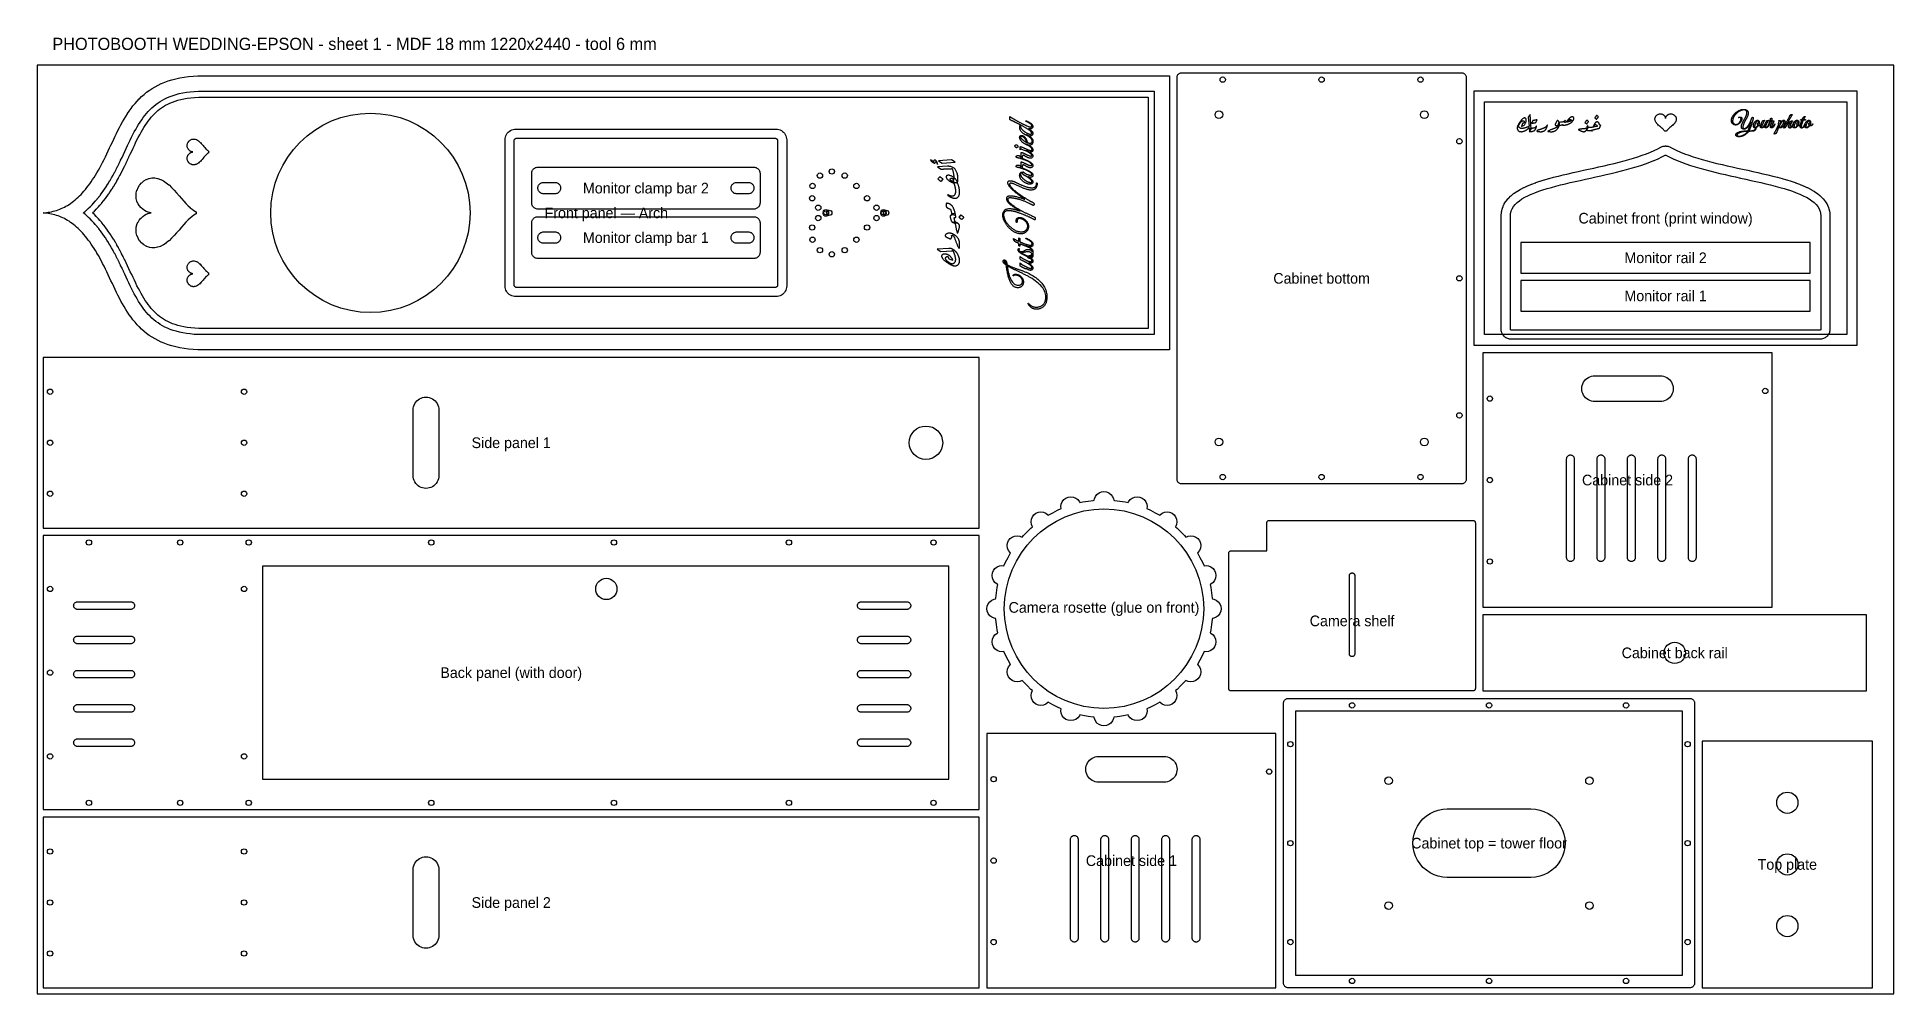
# Model space of a CAD drawing. Header units: millimetres. Extents: x 0 to 2440, y 0 to 1257.
import ezdxf
from ezdxf.enums import TextEntityAlignment as Align

# ---------------------------------------------------------------- set-up
doc = ezdxf.new("R2010")
doc.units = ezdxf.units.MM
for name, color, linetype in [('CUT_DOOR', 6, 'Continuous'), ('CUT_INSIDE', 5, 'Continuous'), ('CUT_NESTED', 140, 'Continuous'), ('CUT_OUTSIDE', 1, 'Continuous'), ('DRILL_10', 4, 'Continuous'), ('DRILL_7', 3, 'Continuous'), ('ENGRAVE_V', 2, 'Continuous'), ('LABELS', 7, 'Continuous'), ('SHEET', 8, 'Continuous')]:
    doc.layers.add(name, color=color, linetype=linetype)

msp = doc.modelspace()

# ---------------------------------------------------------------- texts
at = {"layer": 'LABELS'}
msp.add_text('PHOTOBOOTH WEDDING-EPSON - sheet 1 - MDF 18 mm 1220x2440 - tool 6 mm', height=16, dxfattribs=at).set_placement((20, 1240))
for s, p in [('Monitor clamp bar 2', (799.99, 1058.5)), ('Front panel — Arch', (747.999, 1026.001)), ('Cabinet front (print window)', (2139.99, 1019)), ('Monitor clamp bar 1', (799.99, 993.5)), ('Monitor rail 2', (2139.99, 967)), ('Cabinet bottom', (1687.99, 940)), ('Monitor rail 1', (2139.99, 917)), ('Side panel 1', (623, 724)), ('Cabinet side 2', (2090, 675)), ('Camera rosette (glue on front)', (1402, 507.682)), ('Camera shelf', (1728, 490)), ('Cabinet back rail', (2152, 448)), ('Back panel (with door)', (623, 422)), ('Cabinet top = tower floor', (1908, 198)), ('Cabinet side 1', (1438, 175)), ('Top plate', (2300, 170)), ('Side panel 2', (623, 120))]:
    msp.add_text(s, height=14, dxfattribs=at).set_placement(p, align=Align.MIDDLE_CENTER)

# ---------------------------------------------------------------- linework, layer by layer
at = {"layer": 'CUT_DOOR'}
msp.add_lwpolyline([(1198, 562), (296, 562), (296, 282), (1198, 282)], close=True, dxfattribs=at)
at = {"layer": 'CUT_INSIDE'}
for points in [[(2139.982, 1150.222), (2139.983, 1150.223), (2139.99, 1150.148), (2139.998, 1150.223), (2139.999, 1150.222), (2140.005, 1150.285), (2140.018, 1150.385), (2140.046, 1150.55), (2140.098, 1150.792), (2140.142, 1150.963), (2140.256, 1151.329), (2140.32, 1151.507), (2140.511, 1151.966), (2140.599, 1152.151), (2140.879, 1152.667), (2140.996, 1152.856), (2141.369, 1153.392), (2141.521, 1153.583), (2141.985, 1154.101), (2142.175, 1154.287), (2142.724, 1154.755), (2142.956, 1154.926), (2143.578, 1155.319), (2143.711, 1155.396), (2143.85, 1155.463), (2144.535, 1155.76), (2144.685, 1155.818), (2144.84, 1155.863), (2145.576, 1156.05), (2145.737, 1156.084), (2145.901, 1156.104), (2146.676, 1156.169), (2146.841, 1156.176), (2147.006, 1156.169), (2147.805, 1156.104), (2147.967, 1156.084), (2148.126, 1156.051), (2148.928, 1155.851), (2149.082, 1155.806), (2149.231, 1155.749), (2150.01, 1155.416), (2150.153, 1155.348), (2150.289, 1155.269), (2151.016, 1154.811), (2151.146, 1154.721), (2151.268, 1154.622), (2151.913, 1154.056), (2152.029, 1153.945), (2152.136, 1153.826), (2152.674, 1153.174), (2152.774, 1153.043), (2152.862, 1152.903), (2153.276, 1152.19), (2153.355, 1152.038), (2153.422, 1151.88), (2153.7, 1151.126), (2153.754, 1150.958), (2153.793, 1150.786), (2153.933, 1150.003), (2153.957, 1149.827), (2153.965, 1149.65), (2153.965, 1148.841), (2153.957, 1148.669), (2153.935, 1148.498), (2153.789, 1147.658), (2153.755, 1147.502), (2153.71, 1147.349), (2153.408, 1146.474), (2153.298, 1146.215), (2152.833, 1145.306), (2152.714, 1145.103), (2152.087, 1144.167), (2151.974, 1144.015), (2151.196, 1143.063), (2151.099, 1142.954), (2150.191, 1141.995), (2150.118, 1141.921), (2149.108, 1140.961), (2149.058, 1140.915), (2147.981, 1139.957), (2147.954, 1139.934), (2146.843, 1138.981), (2146.839, 1138.978), (2145.741, 1138.04), (2145.732, 1138.032), (2144.692, 1137.125), (2144.675, 1137.109), (2143.722, 1136.236), (2143.696, 1136.211), (2142.85, 1135.379), (2142.818, 1135.345), (2142.093, 1134.562), (2142.056, 1134.519), (2141.534, 1133.886), (2141.403, 1133.741), (2141.257, 1133.61), (2141.1, 1133.494), (2140.932, 1133.393), (2140.754, 1133.309), (2140.57, 1133.244), (2140.38, 1133.196), (2140.186, 1133.167), (2139.99, 1133.158), (2139.795, 1133.167), (2139.601, 1133.196), (2139.411, 1133.244), (2139.227, 1133.309), (2139.049, 1133.393), (2138.881, 1133.494), (2138.724, 1133.61), (2138.578, 1133.741), (2138.447, 1133.886), (2137.925, 1134.519), (2137.888, 1134.562), (2137.163, 1135.345), (2137.131, 1135.379), (2136.285, 1136.211), (2136.259, 1136.236), (2135.306, 1137.109), (2135.289, 1137.125), (2134.249, 1138.032), (2134.24, 1138.04), (2133.142, 1138.978), (2133.138, 1138.981), (2132.026, 1139.934), (2132, 1139.957), (2130.923, 1140.915), (2130.873, 1140.961), (2129.863, 1141.921), (2129.789, 1141.995), (2128.881, 1142.954), (2128.785, 1143.063), (2128.007, 1144.015), (2127.894, 1144.167), (2127.267, 1145.103), (2127.148, 1145.306), (2126.683, 1146.215), (2126.573, 1146.474), (2126.271, 1147.349), (2126.225, 1147.502), (2126.192, 1147.658), (2126.046, 1148.498), (2126.023, 1148.669), (2126.016, 1148.841), (2126.016, 1149.65), (2126.024, 1149.827), (2126.048, 1150.003), (2126.188, 1150.786), (2126.227, 1150.958), (2126.281, 1151.126), (2126.559, 1151.88), (2126.626, 1152.038), (2126.705, 1152.19), (2127.118, 1152.903), (2127.207, 1153.043), (2127.307, 1153.174), (2127.845, 1153.826), (2127.952, 1153.945), (2128.068, 1154.056), (2128.713, 1154.622), (2128.835, 1154.721), (2128.965, 1154.811), (2129.691, 1155.269), (2129.828, 1155.348), (2129.971, 1155.416), (2130.75, 1155.749), (2130.899, 1155.806), (2131.053, 1155.851), (2131.855, 1156.051), (2132.014, 1156.084), (2132.176, 1156.104), (2132.975, 1156.169), (2133.14, 1156.176), (2133.305, 1156.169), (2134.08, 1156.104), (2134.244, 1156.084), (2134.405, 1156.05), (2135.141, 1155.863), (2135.295, 1155.818), (2135.445, 1155.76), (2136.131, 1155.463), (2136.27, 1155.396), (2136.403, 1155.319), (2137.025, 1154.926), (2137.257, 1154.755), (2137.806, 1154.287), (2137.996, 1154.101), (2138.46, 1153.583), (2138.612, 1153.392), (2138.985, 1152.856), (2139.102, 1152.667), (2139.382, 1152.151), (2139.47, 1151.966), (2139.661, 1151.507), (2139.725, 1151.329), (2139.838, 1150.963), (2139.883, 1150.792), (2139.935, 1150.55), (2139.963, 1150.385), (2139.976, 1150.285)], [(204.455, 1105.992), (204.455, 1105.992), (204.53, 1106), (204.455, 1106.008), (204.455, 1106.008), (204.374, 1106.015), (204.219, 1106.035), (204.055, 1106.063), (203.725, 1106.134), (203.554, 1106.179), (203.071, 1106.328), (202.894, 1106.392), (202.297, 1106.641), (202.113, 1106.729), (201.446, 1107.091), (201.256, 1107.208), (200.565, 1107.689), (200.374, 1107.841), (199.704, 1108.441), (199.518, 1108.631), (198.91, 1109.342), (198.739, 1109.574), (198.228, 1110.385), (198.151, 1110.518), (198.085, 1110.656), (197.697, 1111.551), (197.639, 1111.701), (197.594, 1111.855), (197.35, 1112.817), (197.316, 1112.978), (197.296, 1113.141), (197.211, 1114.154), (197.204, 1114.319), (197.21, 1114.483), (197.295, 1115.524), (197.315, 1115.686), (197.348, 1115.845), (197.608, 1116.886), (197.653, 1117.04), (197.71, 1117.189), (198.142, 1118.198), (198.21, 1118.34), (198.289, 1118.477), (198.881, 1119.416), (198.971, 1119.546), (199.07, 1119.669), (199.803, 1120.503), (199.913, 1120.619), (200.032, 1120.726), (200.878, 1121.424), (201.009, 1121.524), (201.149, 1121.613), (202.078, 1122.151), (202.229, 1122.23), (202.387, 1122.296), (203.373, 1122.661), (203.541, 1122.715), (203.713, 1122.753), (204.739, 1122.937), (204.915, 1122.961), (205.092, 1122.969), (206.149, 1122.969), (206.322, 1122.962), (206.492, 1122.939), (207.583, 1122.75), (207.739, 1122.716), (207.891, 1122.67), (209.015, 1122.283), (209.274, 1122.173), (210.427, 1121.583), (210.631, 1121.464), (211.804, 1120.677), (211.957, 1120.564), (213.14, 1119.596), (213.249, 1119.5), (214.433, 1118.379), (214.507, 1118.305), (215.686, 1117.066), (215.732, 1117.016), (216.902, 1115.7), (216.925, 1115.673), (218.086, 1114.32), (218.089, 1114.317), (219.229, 1112.981), (219.236, 1112.973), (220.341, 1111.708), (220.357, 1111.69), (221.421, 1110.528), (221.446, 1110.502), (222.462, 1109.469), (222.496, 1109.436), (223.455, 1108.549), (223.498, 1108.511), (224.386, 1107.781), (224.439, 1107.739), (224.597, 1107.626), (224.754, 1107.502), (224.897, 1107.363), (225.026, 1107.21), (225.138, 1107.045), (225.234, 1106.869), (225.312, 1106.685), (225.371, 1106.494), (225.411, 1106.299), (225.431, 1106.1), (225.431, 1105.9), (225.411, 1105.701), (225.371, 1105.506), (225.312, 1105.315), (225.234, 1105.131), (225.138, 1104.955), (225.026, 1104.79), (224.897, 1104.637), (224.754, 1104.498), (224.597, 1104.374), (224.439, 1104.261), (224.386, 1104.219), (223.498, 1103.489), (223.455, 1103.451), (222.496, 1102.564), (222.462, 1102.531), (221.446, 1101.498), (221.421, 1101.472), (220.357, 1100.31), (220.341, 1100.292), (219.236, 1099.027), (219.229, 1099.019), (218.089, 1097.683), (218.086, 1097.68), (216.925, 1096.327), (216.902, 1096.3), (215.732, 1094.984), (215.686, 1094.934), (214.507, 1093.695), (214.433, 1093.621), (213.249, 1092.5), (213.14, 1092.404), (211.957, 1091.436), (211.804, 1091.323), (210.631, 1090.536), (210.427, 1090.417), (209.274, 1089.827), (209.015, 1089.717), (207.891, 1089.33), (207.739, 1089.284), (207.583, 1089.25), (206.492, 1089.061), (206.322, 1089.038), (206.149, 1089.031), (205.092, 1089.031), (204.915, 1089.039), (204.739, 1089.063), (203.713, 1089.247), (203.541, 1089.285), (203.373, 1089.339), (202.387, 1089.704), (202.229, 1089.77), (202.078, 1089.849), (201.149, 1090.387), (201.009, 1090.476), (200.878, 1090.576), (200.032, 1091.274), (199.913, 1091.381), (199.803, 1091.497), (199.07, 1092.331), (198.971, 1092.454), (198.881, 1092.584), (198.289, 1093.523), (198.21, 1093.66), (198.142, 1093.802), (197.71, 1094.811), (197.653, 1094.96), (197.608, 1095.114), (197.348, 1096.155), (197.315, 1096.314), (197.295, 1096.476), (197.21, 1097.517), (197.204, 1097.681), (197.211, 1097.846), (197.296, 1098.859), (197.316, 1099.022), (197.35, 1099.183), (197.594, 1100.145), (197.639, 1100.299), (197.697, 1100.449), (198.085, 1101.344), (198.151, 1101.482), (198.228, 1101.615), (198.739, 1102.426), (198.91, 1102.658), (199.518, 1103.369), (199.704, 1103.559), (200.374, 1104.159), (200.565, 1104.311), (201.256, 1104.792), (201.446, 1104.909), (202.113, 1105.271), (202.297, 1105.359), (202.894, 1105.608), (203.071, 1105.672), (203.554, 1105.821), (203.725, 1105.866), (204.055, 1105.937), (204.219, 1105.965), (204.374, 1105.985)], [(969.99, 1124), (970.382, 1123.974), (970.767, 1123.898), (971.139, 1123.772), (971.49, 1123.598), (971.817, 1123.38), (972.112, 1123.121), (972.371, 1122.826), (972.589, 1122.5), (972.762, 1122.148), (972.888, 1121.776), (972.965, 1121.392), (972.99, 1121), (972.99, 931), (972.965, 930.608), (972.888, 930.224), (972.762, 929.852), (972.589, 929.5), (972.371, 929.174), (972.112, 928.879), (971.817, 928.62), (971.49, 928.402), (971.139, 928.228), (970.767, 928.102), (970.382, 928.026), (969.99, 928), (629.99, 928), (629.599, 928.026), (629.214, 928.102), (628.842, 928.228), (628.49, 928.402), (628.164, 928.62), (627.869, 928.879), (627.61, 929.174), (627.392, 929.5), (627.219, 929.852), (627.093, 930.224), (627.016, 930.608), (626.99, 931), (626.99, 1121), (627.016, 1121.392), (627.093, 1121.776), (627.219, 1122.148), (627.392, 1122.5), (627.61, 1122.826), (627.869, 1123.121), (628.164, 1123.38), (628.49, 1123.598), (628.842, 1123.772), (629.214, 1123.898), (629.599, 1123.974), (629.99, 1124)], [(1936.99, 872), (1936.892, 872.005), (1936.795, 872.019), (1936.7, 872.043), (1936.608, 872.076), (1936.519, 872.118), (1936.435, 872.169), (1936.356, 872.227), (1936.283, 872.293), (1936.217, 872.366), (1936.159, 872.444), (1936.109, 872.529), (1936.067, 872.617), (1936.034, 872.71), (1936.01, 872.805), (1935.995, 872.902), (1935.99, 873), (1935.99, 1021.96), (1935.994, 1022.04), (1936.247, 1025.211), (1936.257, 1025.291), (1936.273, 1025.371), (1937.009, 1028.345), (1937.031, 1028.421), (1937.059, 1028.496), (1938.264, 1031.331), (1938.296, 1031.398), (1938.332, 1031.463), (1939.994, 1034.174), (1940.07, 1034.281), (1942.177, 1036.878), (1942.254, 1036.962), (1944.792, 1039.449), (1944.864, 1039.513), (1947.815, 1041.894), (1947.88, 1041.942), (1951.226, 1044.221), (1951.284, 1044.257), (1955.004, 1046.438), (1955.053, 1046.465), (1959.126, 1048.552), (1959.168, 1048.572), (1963.572, 1050.571), (1963.608, 1050.587), (1968.321, 1052.504), (1968.352, 1052.516), (1973.353, 1054.357), (1973.379, 1054.366), (1978.646, 1056.139), (1978.669, 1056.146), (1984.18, 1057.856), (1984.199, 1057.862), (1989.935, 1059.518), (1989.95, 1059.522), (1995.888, 1061.13), (1995.901, 1061.134), (2002.02, 1062.701), (2002.031, 1062.704), (2008.31, 1064.238), (2008.319, 1064.24), (2014.737, 1065.749), (2014.744, 1065.751), (2021.28, 1067.241), (2021.285, 1067.242), (2027.919, 1068.722), (2027.922, 1068.723), (2034.632, 1070.199), (2034.633, 1070.199), (2041.398, 1071.68), (2048.196, 1073.172), (2055.007, 1074.682), (2061.809, 1076.219), (2068.581, 1077.789), (2075.303, 1079.401), (2081.956, 1081.062), (2081.962, 1081.063), (2088.516, 1082.779), (2088.522, 1082.78), (2094.963, 1084.559), (2094.97, 1084.561), (2101.276, 1086.411), (2101.285, 1086.413), (2107.435, 1088.341), (2107.445, 1088.344), (2113.418, 1090.357), (2113.43, 1090.361), (2119.206, 1092.468), (2119.219, 1092.473), (2124.777, 1094.679), (2124.792, 1094.685), (2130.11, 1096.999), (2130.127, 1097.007), (2135.184, 1099.435), (2135.203, 1099.444), (2139.52, 1101.749), (2139.608, 1101.79), (2139.7, 1101.823), (2139.796, 1101.847), (2139.893, 1101.862), (2139.99, 1101.866), (2140.088, 1101.862), (2140.185, 1101.847), (2140.28, 1101.823), (2140.373, 1101.79), (2140.461, 1101.749), (2144.778, 1099.444), (2144.797, 1099.435), (2149.854, 1097.007), (2149.871, 1096.999), (2155.189, 1094.685), (2155.204, 1094.679), (2160.762, 1092.473), (2160.775, 1092.468), (2166.551, 1090.361), (2166.563, 1090.357), (2172.536, 1088.344), (2172.546, 1088.341), (2178.696, 1086.413), (2178.705, 1086.411), (2185.011, 1084.561), (2185.018, 1084.559), (2191.459, 1082.78), (2191.465, 1082.779), (2198.019, 1081.063), (2198.024, 1081.062), (2204.669, 1079.403), (2211.393, 1077.791), (2218.167, 1076.22), (2224.97, 1074.683), (2231.782, 1073.172), (2238.582, 1071.68), (2245.348, 1070.199), (2245.349, 1070.199), (2252.059, 1068.723), (2252.062, 1068.722), (2258.696, 1067.242), (2258.701, 1067.241), (2265.237, 1065.751), (2265.244, 1065.749), (2271.662, 1064.24), (2271.671, 1064.238), (2277.95, 1062.704), (2277.961, 1062.701), (2284.08, 1061.134), (2284.093, 1061.13), (2290.03, 1059.522), (2290.046, 1059.518), (2295.782, 1057.862), (2295.801, 1057.856), (2301.312, 1056.146), (2301.335, 1056.139), (2306.602, 1054.366), (2306.628, 1054.357), (2311.629, 1052.516), (2311.66, 1052.504), (2316.373, 1050.587), (2316.409, 1050.571), (2320.813, 1048.572), (2320.855, 1048.552), (2324.928, 1046.465), (2324.977, 1046.438), (2328.697, 1044.257), (2328.754, 1044.221), (2332.101, 1041.942), (2332.166, 1041.894), (2335.117, 1039.513), (2335.189, 1039.449), (2337.727, 1036.962), (2337.804, 1036.878), (2339.911, 1034.281), (2339.987, 1034.174), (2341.649, 1031.463), (2341.685, 1031.398), (2341.717, 1031.331), (2342.922, 1028.496), (2342.95, 1028.421), (2342.972, 1028.345), (2343.708, 1025.371), (2343.724, 1025.291), (2343.734, 1025.211), (2343.987, 1022.04), (2343.99, 1021.96), (2343.99, 873), (2343.986, 872.902), (2343.971, 872.805), (2343.947, 872.71), (2343.914, 872.617), (2343.872, 872.529), (2343.822, 872.444), (2343.763, 872.366), (2343.698, 872.293), (2343.625, 872.227), (2343.546, 872.169), (2343.462, 872.118), (2343.373, 872.076), (2343.281, 872.043), (2343.186, 872.019), (2343.088, 872.005), (2342.99, 872)], [(149.817, 1025.997), (149.842, 1026), (149.817, 1026.003), (149.653, 1026.012), (149.507, 1026.025), (148.821, 1026.113), (148.657, 1026.141), (147.477, 1026.395), (147.305, 1026.44), (145.702, 1026.935), (145.524, 1027), (143.6, 1027.801), (143.416, 1027.889), (141.29, 1029.042), (141.1, 1029.159), (138.903, 1030.69), (138.712, 1030.841), (136.575, 1032.756), (136.389, 1032.947), (134.437, 1035.232), (134.266, 1035.464), (132.611, 1038.087), (132.534, 1038.22), (132.468, 1038.358), (131.205, 1041.272), (131.147, 1041.422), (131.102, 1041.576), (130.306, 1044.719), (130.272, 1044.88), (130.251, 1045.043), (129.975, 1048.344), (129.968, 1048.509), (129.975, 1048.674), (130.25, 1052.048), (130.27, 1052.21), (130.303, 1052.369), (131.139, 1055.722), (131.184, 1055.876), (131.241, 1056.025), (132.624, 1059.254), (132.692, 1059.396), (132.771, 1059.533), (134.662, 1062.532), (134.751, 1062.662), (134.851, 1062.784), (137.192, 1065.45), (137.302, 1065.566), (137.422, 1065.673), (140.139, 1067.916), (140.27, 1068.016), (140.41, 1068.104), (143.421, 1069.849), (143.573, 1069.929), (143.731, 1069.995), (146.957, 1071.187), (147.124, 1071.241), (147.296, 1071.279), (150.667, 1071.885), (150.843, 1071.908), (151.02, 1071.916), (154.48, 1071.916), (154.652, 1071.909), (154.823, 1071.886), (158.332, 1071.276), (158.488, 1071.242), (158.641, 1071.196), (162.167, 1069.981), (162.425, 1069.871), (165.94, 1068.075), (166.143, 1067.956), (169.622, 1065.624), (169.774, 1065.511), (173.198, 1062.711), (173.307, 1062.615), (176.665, 1059.435), (176.739, 1059.361), (180.03, 1055.902), (180.076, 1055.853), (183.3, 1052.224), (183.323, 1052.198), (186.486, 1048.511), (186.489, 1048.507), (189.583, 1044.883), (189.59, 1044.875), (192.599, 1041.429), (192.615, 1041.411), (195.529, 1038.23), (195.553, 1038.204), (198.354, 1035.358), (198.388, 1035.326), (201.048, 1032.865), (201.091, 1032.827), (203.575, 1030.781), (203.628, 1030.74), (205.894, 1029.118), (205.958, 1029.075), (207.961, 1027.862), (208.036, 1027.821), (208.094, 1027.793), (208.263, 1027.699), (208.422, 1027.589), (208.57, 1027.464), (208.705, 1027.326), (208.825, 1027.175), (208.931, 1027.014), (209.021, 1026.843), (209.094, 1026.664), (209.149, 1026.479), (209.186, 1026.289), (209.205, 1026.097), (209.205, 1025.903), (209.186, 1025.711), (209.149, 1025.521), (209.094, 1025.336), (209.021, 1025.157), (208.931, 1024.986), (208.825, 1024.825), (208.705, 1024.674), (208.57, 1024.536), (208.422, 1024.411), (208.263, 1024.301), (208.094, 1024.207), (208.036, 1024.179), (207.961, 1024.138), (205.958, 1022.925), (205.894, 1022.882), (203.628, 1021.26), (203.575, 1021.219), (201.091, 1019.173), (201.048, 1019.135), (198.388, 1016.674), (198.354, 1016.642), (195.553, 1013.796), (195.529, 1013.77), (192.615, 1010.589), (192.599, 1010.571), (189.59, 1007.125), (189.583, 1007.117), (186.489, 1003.493), (186.486, 1003.489), (183.323, 999.802), (183.3, 999.776), (180.076, 996.147), (180.03, 996.098), (176.739, 992.639), (176.665, 992.565), (173.307, 989.385), (173.198, 989.289), (169.774, 986.489), (169.622, 986.376), (166.143, 984.044), (165.94, 983.925), (162.425, 982.129), (162.167, 982.019), (158.641, 980.804), (158.488, 980.758), (158.332, 980.724), (154.823, 980.114), (154.652, 980.091), (154.48, 980.084), (151.02, 980.084), (150.843, 980.092), (150.667, 980.115), (147.296, 980.721), (147.124, 980.759), (146.957, 980.813), (143.731, 982.005), (143.573, 982.071), (143.421, 982.151), (140.41, 983.896), (140.27, 983.984), (140.139, 984.084), (137.422, 986.327), (137.302, 986.434), (137.192, 986.55), (134.851, 989.216), (134.751, 989.338), (134.662, 989.468), (132.771, 992.467), (132.692, 992.604), (132.624, 992.746), (131.241, 995.975), (131.184, 996.124), (131.139, 996.278), (130.303, 999.631), (130.27, 999.79), (130.25, 999.952), (129.975, 1003.326), (129.968, 1003.491), (129.975, 1003.656), (130.251, 1006.957), (130.272, 1007.12), (130.306, 1007.281), (131.102, 1010.424), (131.147, 1010.578), (131.205, 1010.728), (132.468, 1013.642), (132.534, 1013.78), (132.611, 1013.913), (134.266, 1016.536), (134.437, 1016.768), (136.389, 1019.053), (136.575, 1019.244), (138.712, 1021.159), (138.903, 1021.31), (141.1, 1022.841), (141.29, 1022.958), (143.416, 1024.111), (143.6, 1024.199), (145.524, 1025), (145.702, 1025.065), (147.305, 1025.56), (147.477, 1025.605), (148.657, 1025.859), (148.821, 1025.887), (149.507, 1025.975), (149.653, 1025.988)], [(665.49, 1051), (664.512, 1051.064), (663.549, 1051.256), (662.62, 1051.571), (661.74, 1052.005), (660.925, 1052.55), (660.187, 1053.197), (659.54, 1053.934), (658.995, 1054.75), (658.561, 1055.63), (658.246, 1056.559), (658.055, 1057.521), (657.99, 1058.5), (658.055, 1059.479), (658.246, 1060.441), (658.561, 1061.37), (658.995, 1062.25), (659.54, 1063.066), (660.187, 1063.803), (660.925, 1064.45), (661.74, 1064.995), (662.62, 1065.429), (663.549, 1065.744), (664.512, 1065.936), (665.49, 1066), (680.49, 1066), (681.469, 1065.936), (682.432, 1065.744), (683.361, 1065.429), (684.24, 1064.995), (685.056, 1064.45), (685.794, 1063.803), (686.441, 1063.066), (686.986, 1062.25), (687.42, 1061.37), (687.735, 1060.441), (687.926, 1059.479), (687.99, 1058.5), (687.926, 1057.521), (687.735, 1056.559), (687.42, 1055.63), (686.986, 1054.75), (686.441, 1053.934), (685.794, 1053.197), (685.056, 1052.55), (684.24, 1052.005), (683.361, 1051.571), (682.432, 1051.256), (681.469, 1051.064), (680.49, 1051)], [(919.49, 1051), (918.512, 1051.064), (917.549, 1051.256), (916.62, 1051.571), (915.74, 1052.005), (914.925, 1052.55), (914.187, 1053.197), (913.54, 1053.934), (912.995, 1054.75), (912.561, 1055.63), (912.246, 1056.559), (912.055, 1057.521), (911.99, 1058.5), (912.055, 1059.479), (912.246, 1060.441), (912.561, 1061.37), (912.995, 1062.25), (913.54, 1063.066), (914.187, 1063.803), (914.925, 1064.45), (915.74, 1064.995), (916.62, 1065.429), (917.549, 1065.744), (918.512, 1065.936), (919.49, 1066), (934.49, 1066), (935.469, 1065.936), (936.432, 1065.744), (937.361, 1065.429), (938.24, 1064.995), (939.056, 1064.45), (939.794, 1063.803), (940.441, 1063.066), (940.986, 1062.25), (941.42, 1061.37), (941.735, 1060.441), (941.926, 1059.479), (941.99, 1058.5), (941.926, 1057.521), (941.735, 1056.559), (941.42, 1055.63), (940.986, 1054.75), (940.441, 1053.934), (939.794, 1053.197), (939.056, 1052.55), (938.24, 1052.005), (937.361, 1051.571), (936.432, 1051.256), (935.469, 1051.064), (934.49, 1051)], [(665.49, 986), (664.512, 986.064), (663.549, 986.256), (662.62, 986.571), (661.74, 987.005), (660.925, 987.55), (660.187, 988.197), (659.54, 988.934), (658.995, 989.75), (658.561, 990.63), (658.246, 991.559), (658.055, 992.521), (657.99, 993.5), (658.055, 994.479), (658.246, 995.441), (658.561, 996.37), (658.995, 997.25), (659.54, 998.066), (660.187, 998.803), (660.925, 999.45), (661.74, 999.995), (662.62, 1000.429), (663.549, 1000.744), (664.512, 1000.936), (665.49, 1001), (680.49, 1001), (681.469, 1000.936), (682.432, 1000.744), (683.361, 1000.429), (684.24, 999.995), (685.056, 999.45), (685.794, 998.803), (686.441, 998.066), (686.986, 997.25), (687.42, 996.37), (687.735, 995.441), (687.926, 994.479), (687.99, 993.5), (687.926, 992.521), (687.735, 991.559), (687.42, 990.63), (686.986, 989.75), (686.441, 988.934), (685.794, 988.197), (685.056, 987.55), (684.24, 987.005), (683.361, 986.571), (682.432, 986.256), (681.469, 986.064), (680.49, 986)], [(919.49, 986), (918.512, 986.064), (917.549, 986.256), (916.62, 986.571), (915.74, 987.005), (914.925, 987.55), (914.187, 988.197), (913.54, 988.934), (912.995, 989.75), (912.561, 990.63), (912.246, 991.559), (912.055, 992.521), (911.99, 993.5), (912.055, 994.479), (912.246, 995.441), (912.561, 996.37), (912.995, 997.25), (913.54, 998.066), (914.187, 998.803), (914.925, 999.45), (915.74, 999.995), (916.62, 1000.429), (917.549, 1000.744), (918.512, 1000.936), (919.49, 1001), (934.49, 1001), (935.469, 1000.936), (936.432, 1000.744), (937.361, 1000.429), (938.24, 999.995), (939.056, 999.45), (939.794, 998.803), (940.441, 998.066), (940.986, 997.25), (941.42, 996.37), (941.735, 995.441), (941.926, 994.479), (941.99, 993.5), (941.926, 992.521), (941.735, 991.559), (941.42, 990.63), (940.986, 989.75), (940.441, 988.934), (939.794, 988.197), (939.056, 987.55), (938.24, 987.005), (937.361, 986.571), (936.432, 986.256), (935.469, 986.064), (934.49, 986)], [(204.455, 945.992), (204.455, 945.992), (204.53, 946), (204.455, 946.008), (204.455, 946.008), (204.374, 946.015), (204.219, 946.035), (204.055, 946.063), (203.725, 946.134), (203.554, 946.179), (203.071, 946.328), (202.894, 946.392), (202.297, 946.641), (202.113, 946.729), (201.446, 947.091), (201.256, 947.208), (200.565, 947.689), (200.374, 947.841), (199.704, 948.441), (199.518, 948.631), (198.91, 949.342), (198.739, 949.574), (198.228, 950.385), (198.151, 950.518), (198.085, 950.656), (197.697, 951.551), (197.639, 951.701), (197.594, 951.855), (197.35, 952.817), (197.316, 952.978), (197.296, 953.141), (197.211, 954.154), (197.204, 954.319), (197.21, 954.483), (197.295, 955.524), (197.315, 955.686), (197.348, 955.845), (197.608, 956.886), (197.653, 957.04), (197.71, 957.189), (198.142, 958.198), (198.21, 958.34), (198.289, 958.477), (198.881, 959.416), (198.971, 959.546), (199.07, 959.669), (199.803, 960.503), (199.913, 960.619), (200.032, 960.726), (200.878, 961.424), (201.009, 961.524), (201.149, 961.613), (202.078, 962.151), (202.229, 962.23), (202.387, 962.296), (203.373, 962.661), (203.541, 962.715), (203.713, 962.753), (204.739, 962.937), (204.915, 962.961), (205.092, 962.969), (206.149, 962.969), (206.322, 962.962), (206.492, 962.939), (207.583, 962.75), (207.739, 962.716), (207.891, 962.67), (209.015, 962.283), (209.274, 962.173), (210.427, 961.583), (210.631, 961.464), (211.804, 960.677), (211.957, 960.564), (213.14, 959.596), (213.249, 959.5), (214.433, 958.379), (214.507, 958.305), (215.686, 957.066), (215.732, 957.016), (216.902, 955.7), (216.925, 955.673), (218.086, 954.32), (218.089, 954.317), (219.229, 952.981), (219.236, 952.973), (220.341, 951.708), (220.357, 951.69), (221.421, 950.528), (221.446, 950.502), (222.462, 949.469), (222.496, 949.436), (223.455, 948.549), (223.498, 948.511), (224.386, 947.781), (224.439, 947.739), (224.597, 947.626), (224.754, 947.502), (224.897, 947.363), (225.026, 947.21), (225.138, 947.045), (225.234, 946.869), (225.312, 946.685), (225.371, 946.494), (225.411, 946.299), (225.431, 946.1), (225.431, 945.9), (225.411, 945.701), (225.371, 945.506), (225.312, 945.315), (225.234, 945.131), (225.138, 944.955), (225.026, 944.79), (224.897, 944.637), (224.754, 944.498), (224.597, 944.374), (224.439, 944.261), (224.386, 944.219), (223.498, 943.489), (223.455, 943.451), (222.496, 942.564), (222.462, 942.531), (221.446, 941.498), (221.421, 941.472), (220.357, 940.31), (220.341, 940.292), (219.236, 939.027), (219.229, 939.019), (218.089, 937.683), (218.086, 937.68), (216.925, 936.327), (216.902, 936.3), (215.732, 934.984), (215.686, 934.934), (214.507, 933.695), (214.433, 933.621), (213.249, 932.5), (213.14, 932.404), (211.957, 931.436), (211.804, 931.323), (210.631, 930.536), (210.427, 930.417), (209.274, 929.827), (209.015, 929.717), (207.891, 929.33), (207.739, 929.284), (207.583, 929.25), (206.492, 929.061), (206.322, 929.038), (206.149, 929.031), (205.092, 929.031), (204.915, 929.039), (204.739, 929.063), (203.713, 929.247), (203.541, 929.285), (203.373, 929.339), (202.387, 929.704), (202.229, 929.77), (202.078, 929.849), (201.149, 930.387), (201.009, 930.476), (200.878, 930.576), (200.032, 931.274), (199.913, 931.381), (199.803, 931.497), (199.07, 932.331), (198.971, 932.454), (198.881, 932.584), (198.289, 933.523), (198.21, 933.66), (198.142, 933.802), (197.71, 934.811), (197.653, 934.96), (197.608, 935.114), (197.348, 936.155), (197.315, 936.314), (197.295, 936.476), (197.21, 937.517), (197.204, 937.681), (197.211, 937.846), (197.296, 938.859), (197.316, 939.022), (197.35, 939.183), (197.594, 940.145), (197.639, 940.299), (197.697, 940.449), (198.085, 941.344), (198.151, 941.482), (198.228, 941.615), (198.739, 942.426), (198.91, 942.658), (199.518, 943.369), (199.704, 943.559), (200.374, 944.159), (200.565, 944.311), (201.256, 944.792), (201.446, 944.909), (202.113, 945.271), (202.297, 945.359), (202.894, 945.608), (203.071, 945.672), (203.554, 945.821), (203.725, 945.866), (204.055, 945.937), (204.219, 945.965), (204.374, 945.985)], [(2133, 812), (2135.219, 811.855), (2137.4, 811.421), (2139.506, 810.706), (2141.5, 809.722), (2143.349, 808.487), (2145.021, 807.021), (2146.487, 805.349), (2147.722, 803.5), (2148.706, 801.506), (2149.421, 799.4), (2149.855, 797.219), (2150, 795), (2149.855, 792.781), (2149.421, 790.6), (2148.706, 788.494), (2147.722, 786.5), (2146.487, 784.651), (2145.021, 782.979), (2143.349, 781.513), (2141.5, 780.278), (2139.506, 779.294), (2137.4, 778.579), (2135.219, 778.145), (2133, 778), (2047, 778), (2044.781, 778.145), (2042.6, 778.579), (2040.494, 779.294), (2038.5, 780.278), (2036.651, 781.513), (2034.979, 782.979), (2033.513, 784.651), (2032.278, 786.5), (2031.294, 788.494), (2030.579, 790.6), (2030.145, 792.781), (2030, 795), (2030.145, 797.219), (2030.579, 799.4), (2031.294, 801.506), (2032.278, 803.5), (2033.513, 805.349), (2034.979, 807.021), (2036.651, 808.487), (2038.5, 809.722), (2040.494, 810.706), (2042.6, 811.421), (2044.781, 811.855), (2047, 812)], [(494, 767), (494.145, 769.219), (494.579, 771.4), (495.294, 773.506), (496.278, 775.5), (497.513, 777.349), (498.979, 779.021), (500.651, 780.487), (502.5, 781.722), (504.494, 782.706), (506.6, 783.421), (508.781, 783.855), (511, 784), (513.219, 783.855), (515.4, 783.421), (517.506, 782.706), (519.5, 781.722), (521.349, 780.487), (523.021, 779.021), (524.487, 777.349), (525.722, 775.5), (526.706, 773.506), (527.421, 771.4), (527.855, 769.219), (528, 767), (528, 681), (527.855, 678.781), (527.421, 676.6), (526.706, 674.494), (525.722, 672.5), (524.487, 670.651), (523.021, 668.979), (521.349, 667.513), (519.5, 666.278), (517.506, 665.294), (515.4, 664.579), (513.219, 664.145), (511, 664), (508.781, 664.145), (506.6, 664.579), (504.494, 665.294), (502.5, 666.278), (500.651, 667.513), (498.979, 668.979), (497.513, 670.651), (496.278, 672.5), (495.294, 674.494), (494.579, 676.6), (494.145, 678.781), (494, 681)], [(2010, 703), (2010.043, 703.653), (2010.17, 704.294), (2010.381, 704.913), (2010.67, 705.5), (2011.033, 706.044), (2011.464, 706.536), (2011.956, 706.967), (2012.5, 707.33), (2013.087, 707.619), (2013.706, 707.83), (2014.347, 707.957), (2015, 708), (2015.653, 707.957), (2016.294, 707.83), (2016.913, 707.619), (2017.5, 707.33), (2018.044, 706.967), (2018.536, 706.536), (2018.967, 706.044), (2019.33, 705.5), (2019.619, 704.913), (2019.83, 704.294), (2019.957, 703.653), (2020, 703), (2020, 573), (2019.957, 572.347), (2019.83, 571.706), (2019.619, 571.087), (2019.33, 570.5), (2018.967, 569.956), (2018.536, 569.464), (2018.044, 569.033), (2017.5, 568.67), (2016.913, 568.381), (2016.294, 568.17), (2015.653, 568.043), (2015, 568), (2014.347, 568.043), (2013.706, 568.17), (2013.087, 568.381), (2012.5, 568.67), (2011.956, 569.033), (2011.464, 569.464), (2011.033, 569.956), (2010.67, 570.5), (2010.381, 571.087), (2010.17, 571.706), (2010.043, 572.347), (2010, 573)], [(2050, 703), (2050.043, 703.653), (2050.17, 704.294), (2050.381, 704.913), (2050.67, 705.5), (2051.033, 706.044), (2051.464, 706.536), (2051.956, 706.967), (2052.5, 707.33), (2053.087, 707.619), (2053.706, 707.83), (2054.347, 707.957), (2055, 708), (2055.653, 707.957), (2056.294, 707.83), (2056.913, 707.619), (2057.5, 707.33), (2058.044, 706.967), (2058.536, 706.536), (2058.967, 706.044), (2059.33, 705.5), (2059.619, 704.913), (2059.83, 704.294), (2059.957, 703.653), (2060, 703), (2060, 573), (2059.957, 572.347), (2059.83, 571.706), (2059.619, 571.087), (2059.33, 570.5), (2058.967, 569.956), (2058.536, 569.464), (2058.044, 569.033), (2057.5, 568.67), (2056.913, 568.381), (2056.294, 568.17), (2055.653, 568.043), (2055, 568), (2054.347, 568.043), (2053.706, 568.17), (2053.087, 568.381), (2052.5, 568.67), (2051.956, 569.033), (2051.464, 569.464), (2051.033, 569.956), (2050.67, 570.5), (2050.381, 571.087), (2050.17, 571.706), (2050.043, 572.347), (2050, 573)], [(2090, 703), (2090.043, 703.653), (2090.17, 704.294), (2090.381, 704.913), (2090.67, 705.5), (2091.033, 706.044), (2091.464, 706.536), (2091.956, 706.967), (2092.5, 707.33), (2093.087, 707.619), (2093.706, 707.83), (2094.347, 707.957), (2095, 708), (2095.653, 707.957), (2096.294, 707.83), (2096.913, 707.619), (2097.5, 707.33), (2098.044, 706.967), (2098.536, 706.536), (2098.967, 706.044), (2099.33, 705.5), (2099.619, 704.913), (2099.83, 704.294), (2099.957, 703.653), (2100, 703), (2100, 573), (2099.957, 572.347), (2099.83, 571.706), (2099.619, 571.087), (2099.33, 570.5), (2098.967, 569.956), (2098.536, 569.464), (2098.044, 569.033), (2097.5, 568.67), (2096.913, 568.381), (2096.294, 568.17), (2095.653, 568.043), (2095, 568), (2094.347, 568.043), (2093.706, 568.17), (2093.087, 568.381), (2092.5, 568.67), (2091.956, 569.033), (2091.464, 569.464), (2091.033, 569.956), (2090.67, 570.5), (2090.381, 571.087), (2090.17, 571.706), (2090.043, 572.347), (2090, 573)], [(2130, 703), (2130.043, 703.653), (2130.17, 704.294), (2130.381, 704.913), (2130.67, 705.5), (2131.033, 706.044), (2131.464, 706.536), (2131.956, 706.967), (2132.5, 707.33), (2133.087, 707.619), (2133.706, 707.83), (2134.347, 707.957), (2135, 708), (2135.653, 707.957), (2136.294, 707.83), (2136.913, 707.619), (2137.5, 707.33), (2138.044, 706.967), (2138.536, 706.536), (2138.967, 706.044), (2139.33, 705.5), (2139.619, 704.913), (2139.83, 704.294), (2139.957, 703.653), (2140, 703), (2140, 573), (2139.957, 572.347), (2139.83, 571.706), (2139.619, 571.087), (2139.33, 570.5), (2138.967, 569.956), (2138.536, 569.464), (2138.044, 569.033), (2137.5, 568.67), (2136.913, 568.381), (2136.294, 568.17), (2135.653, 568.043), (2135, 568), (2134.347, 568.043), (2133.706, 568.17), (2133.087, 568.381), (2132.5, 568.67), (2131.956, 569.033), (2131.464, 569.464), (2131.033, 569.956), (2130.67, 570.5), (2130.381, 571.087), (2130.17, 571.706), (2130.043, 572.347), (2130, 573)], [(2170, 703), (2170.043, 703.653), (2170.17, 704.294), (2170.381, 704.913), (2170.67, 705.5), (2171.033, 706.044), (2171.464, 706.536), (2171.956, 706.967), (2172.5, 707.33), (2173.087, 707.619), (2173.706, 707.83), (2174.347, 707.957), (2175, 708), (2175.653, 707.957), (2176.294, 707.83), (2176.913, 707.619), (2177.5, 707.33), (2178.044, 706.967), (2178.536, 706.536), (2178.967, 706.044), (2179.33, 705.5), (2179.619, 704.913), (2179.83, 704.294), (2179.957, 703.653), (2180, 703), (2180, 573), (2179.957, 572.347), (2179.83, 571.706), (2179.619, 571.087), (2179.33, 570.5), (2178.967, 569.956), (2178.536, 569.464), (2178.044, 569.033), (2177.5, 568.67), (2176.913, 568.381), (2176.294, 568.17), (2175.653, 568.043), (2175, 568), (2174.347, 568.043), (2173.706, 568.17), (2173.087, 568.381), (2172.5, 568.67), (2171.956, 569.033), (2171.464, 569.464), (2171.033, 569.956), (2170.67, 570.5), (2170.381, 571.087), (2170.17, 571.706), (2170.043, 572.347), (2170, 573)], [(1724.5, 549.5), (1724.53, 549.957), (1724.619, 550.406), (1724.766, 550.839), (1724.969, 551.25), (1725.223, 551.631), (1725.525, 551.975), (1725.869, 552.277), (1726.25, 552.531), (1726.661, 552.734), (1727.094, 552.881), (1727.543, 552.97), (1728, 553), (1728.457, 552.97), (1728.906, 552.881), (1729.339, 552.734), (1729.75, 552.531), (1730.131, 552.277), (1730.475, 551.975), (1730.777, 551.631), (1731.031, 551.25), (1731.234, 550.839), (1731.381, 550.406), (1731.47, 549.957), (1731.5, 549.5), (1731.5, 446.5), (1731.47, 446.043), (1731.381, 445.594), (1731.234, 445.161), (1731.031, 444.75), (1730.777, 444.369), (1730.475, 444.025), (1730.131, 443.723), (1729.75, 443.469), (1729.339, 443.266), (1728.906, 443.119), (1728.457, 443.03), (1728, 443), (1727.543, 443.03), (1727.094, 443.119), (1726.661, 443.266), (1726.25, 443.469), (1725.869, 443.723), (1725.525, 444.025), (1725.223, 444.369), (1724.969, 444.75), (1724.766, 445.161), (1724.619, 445.594), (1724.53, 446.043), (1724.5, 446.5)], [(53, 505), (52.347, 505.043), (51.706, 505.17), (51.087, 505.381), (50.5, 505.67), (49.956, 506.033), (49.464, 506.464), (49.033, 506.956), (48.67, 507.5), (48.381, 508.087), (48.17, 508.706), (48.043, 509.347), (48, 510), (48.043, 510.653), (48.17, 511.294), (48.381, 511.913), (48.67, 512.5), (49.033, 513.044), (49.464, 513.536), (49.956, 513.967), (50.5, 514.33), (51.087, 514.619), (51.706, 514.83), (52.347, 514.957), (53, 515), (123, 515), (123.653, 514.957), (124.294, 514.83), (124.913, 514.619), (125.5, 514.33), (126.044, 513.967), (126.536, 513.536), (126.967, 513.044), (127.33, 512.5), (127.619, 511.913), (127.83, 511.294), (127.957, 510.653), (128, 510), (127.957, 509.347), (127.83, 508.706), (127.619, 508.087), (127.33, 507.5), (126.967, 506.956), (126.536, 506.464), (126.044, 506.033), (125.5, 505.67), (124.913, 505.381), (124.294, 505.17), (123.653, 505.043), (123, 505)], [(1083, 505), (1082.347, 505.043), (1081.706, 505.17), (1081.087, 505.381), (1080.5, 505.67), (1079.956, 506.033), (1079.464, 506.464), (1079.033, 506.956), (1078.67, 507.5), (1078.381, 508.087), (1078.17, 508.706), (1078.043, 509.347), (1078, 510), (1078.043, 510.653), (1078.17, 511.294), (1078.381, 511.913), (1078.67, 512.5), (1079.033, 513.044), (1079.464, 513.536), (1079.956, 513.967), (1080.5, 514.33), (1081.087, 514.619), (1081.706, 514.83), (1082.347, 514.957), (1083, 515), (1143, 515), (1143.653, 514.957), (1144.294, 514.83), (1144.913, 514.619), (1145.5, 514.33), (1146.044, 513.967), (1146.536, 513.536), (1146.967, 513.044), (1147.33, 512.5), (1147.619, 511.913), (1147.83, 511.294), (1147.957, 510.653), (1148, 510), (1147.957, 509.347), (1147.83, 508.706), (1147.619, 508.087), (1147.33, 507.5), (1146.967, 506.956), (1146.536, 506.464), (1146.044, 506.033), (1145.5, 505.67), (1144.913, 505.381), (1144.294, 505.17), (1143.653, 505.043), (1143, 505)], [(53, 460), (52.347, 460.043), (51.706, 460.17), (51.087, 460.381), (50.5, 460.67), (49.956, 461.033), (49.464, 461.464), (49.033, 461.956), (48.67, 462.5), (48.381, 463.087), (48.17, 463.706), (48.043, 464.347), (48, 465), (48.043, 465.653), (48.17, 466.294), (48.381, 466.913), (48.67, 467.5), (49.033, 468.044), (49.464, 468.536), (49.956, 468.967), (50.5, 469.33), (51.087, 469.619), (51.706, 469.83), (52.347, 469.957), (53, 470), (123, 470), (123.653, 469.957), (124.294, 469.83), (124.913, 469.619), (125.5, 469.33), (126.044, 468.967), (126.536, 468.536), (126.967, 468.044), (127.33, 467.5), (127.619, 466.913), (127.83, 466.294), (127.957, 465.653), (128, 465), (127.957, 464.347), (127.83, 463.706), (127.619, 463.087), (127.33, 462.5), (126.967, 461.956), (126.536, 461.464), (126.044, 461.033), (125.5, 460.67), (124.913, 460.381), (124.294, 460.17), (123.653, 460.043), (123, 460)], [(1083, 460), (1082.347, 460.043), (1081.706, 460.17), (1081.087, 460.381), (1080.5, 460.67), (1079.956, 461.033), (1079.464, 461.464), (1079.033, 461.956), (1078.67, 462.5), (1078.381, 463.087), (1078.17, 463.706), (1078.043, 464.347), (1078, 465), (1078.043, 465.653), (1078.17, 466.294), (1078.381, 466.913), (1078.67, 467.5), (1079.033, 468.044), (1079.464, 468.536), (1079.956, 468.967), (1080.5, 469.33), (1081.087, 469.619), (1081.706, 469.83), (1082.347, 469.957), (1083, 470), (1143, 470), (1143.653, 469.957), (1144.294, 469.83), (1144.913, 469.619), (1145.5, 469.33), (1146.044, 468.967), (1146.536, 468.536), (1146.967, 468.044), (1147.33, 467.5), (1147.619, 466.913), (1147.83, 466.294), (1147.957, 465.653), (1148, 465), (1147.957, 464.347), (1147.83, 463.706), (1147.619, 463.087), (1147.33, 462.5), (1146.967, 461.956), (1146.536, 461.464), (1146.044, 461.033), (1145.5, 460.67), (1144.913, 460.381), (1144.294, 460.17), (1143.653, 460.043), (1143, 460)], [(53, 415), (52.347, 415.043), (51.706, 415.17), (51.087, 415.381), (50.5, 415.67), (49.956, 416.033), (49.464, 416.464), (49.033, 416.956), (48.67, 417.5), (48.381, 418.087), (48.17, 418.706), (48.043, 419.347), (48, 420), (48.043, 420.653), (48.17, 421.294), (48.381, 421.913), (48.67, 422.5), (49.033, 423.044), (49.464, 423.536), (49.956, 423.967), (50.5, 424.33), (51.087, 424.619), (51.706, 424.83), (52.347, 424.957), (53, 425), (123, 425), (123.653, 424.957), (124.294, 424.83), (124.913, 424.619), (125.5, 424.33), (126.044, 423.967), (126.536, 423.536), (126.967, 423.044), (127.33, 422.5), (127.619, 421.913), (127.83, 421.294), (127.957, 420.653), (128, 420), (127.957, 419.347), (127.83, 418.706), (127.619, 418.087), (127.33, 417.5), (126.967, 416.956), (126.536, 416.464), (126.044, 416.033), (125.5, 415.67), (124.913, 415.381), (124.294, 415.17), (123.653, 415.043), (123, 415)], [(1083, 415), (1082.347, 415.043), (1081.706, 415.17), (1081.087, 415.381), (1080.5, 415.67), (1079.956, 416.033), (1079.464, 416.464), (1079.033, 416.956), (1078.67, 417.5), (1078.381, 418.087), (1078.17, 418.706), (1078.043, 419.347), (1078, 420), (1078.043, 420.653), (1078.17, 421.294), (1078.381, 421.913), (1078.67, 422.5), (1079.033, 423.044), (1079.464, 423.536), (1079.956, 423.967), (1080.5, 424.33), (1081.087, 424.619), (1081.706, 424.83), (1082.347, 424.957), (1083, 425), (1143, 425), (1143.653, 424.957), (1144.294, 424.83), (1144.913, 424.619), (1145.5, 424.33), (1146.044, 423.967), (1146.536, 423.536), (1146.967, 423.044), (1147.33, 422.5), (1147.619, 421.913), (1147.83, 421.294), (1147.957, 420.653), (1148, 420), (1147.957, 419.347), (1147.83, 418.706), (1147.619, 418.087), (1147.33, 417.5), (1146.967, 416.956), (1146.536, 416.464), (1146.044, 416.033), (1145.5, 415.67), (1144.913, 415.381), (1144.294, 415.17), (1143.653, 415.043), (1143, 415)], [(53, 370), (52.347, 370.043), (51.706, 370.17), (51.087, 370.381), (50.5, 370.67), (49.956, 371.033), (49.464, 371.464), (49.033, 371.956), (48.67, 372.5), (48.381, 373.087), (48.17, 373.706), (48.043, 374.347), (48, 375), (48.043, 375.653), (48.17, 376.294), (48.381, 376.913), (48.67, 377.5), (49.033, 378.044), (49.464, 378.536), (49.956, 378.967), (50.5, 379.33), (51.087, 379.619), (51.706, 379.83), (52.347, 379.957), (53, 380), (123, 380), (123.653, 379.957), (124.294, 379.83), (124.913, 379.619), (125.5, 379.33), (126.044, 378.967), (126.536, 378.536), (126.967, 378.044), (127.33, 377.5), (127.619, 376.913), (127.83, 376.294), (127.957, 375.653), (128, 375), (127.957, 374.347), (127.83, 373.706), (127.619, 373.087), (127.33, 372.5), (126.967, 371.956), (126.536, 371.464), (126.044, 371.033), (125.5, 370.67), (124.913, 370.381), (124.294, 370.17), (123.653, 370.043), (123, 370)], [(1083, 370), (1082.347, 370.043), (1081.706, 370.17), (1081.087, 370.381), (1080.5, 370.67), (1079.956, 371.033), (1079.464, 371.464), (1079.033, 371.956), (1078.67, 372.5), (1078.381, 373.087), (1078.17, 373.706), (1078.043, 374.347), (1078, 375), (1078.043, 375.653), (1078.17, 376.294), (1078.381, 376.913), (1078.67, 377.5), (1079.033, 378.044), (1079.464, 378.536), (1079.956, 378.967), (1080.5, 379.33), (1081.087, 379.619), (1081.706, 379.83), (1082.347, 379.957), (1083, 380), (1143, 380), (1143.653, 379.957), (1144.294, 379.83), (1144.913, 379.619), (1145.5, 379.33), (1146.044, 378.967), (1146.536, 378.536), (1146.967, 378.044), (1147.33, 377.5), (1147.619, 376.913), (1147.83, 376.294), (1147.957, 375.653), (1148, 375), (1147.957, 374.347), (1147.83, 373.706), (1147.619, 373.087), (1147.33, 372.5), (1146.967, 371.956), (1146.536, 371.464), (1146.044, 371.033), (1145.5, 370.67), (1144.913, 370.381), (1144.294, 370.17), (1143.653, 370.043), (1143, 370)], [(53, 325), (52.347, 325.043), (51.706, 325.17), (51.087, 325.381), (50.5, 325.67), (49.956, 326.033), (49.464, 326.464), (49.033, 326.956), (48.67, 327.5), (48.381, 328.087), (48.17, 328.706), (48.043, 329.347), (48, 330), (48.043, 330.653), (48.17, 331.294), (48.381, 331.913), (48.67, 332.5), (49.033, 333.044), (49.464, 333.536), (49.956, 333.967), (50.5, 334.33), (51.087, 334.619), (51.706, 334.83), (52.347, 334.957), (53, 335), (123, 335), (123.653, 334.957), (124.294, 334.83), (124.913, 334.619), (125.5, 334.33), (126.044, 333.967), (126.536, 333.536), (126.967, 333.044), (127.33, 332.5), (127.619, 331.913), (127.83, 331.294), (127.957, 330.653), (128, 330), (127.957, 329.347), (127.83, 328.706), (127.619, 328.087), (127.33, 327.5), (126.967, 326.956), (126.536, 326.464), (126.044, 326.033), (125.5, 325.67), (124.913, 325.381), (124.294, 325.17), (123.653, 325.043), (123, 325)], [(1083, 325), (1082.347, 325.043), (1081.706, 325.17), (1081.087, 325.381), (1080.5, 325.67), (1079.956, 326.033), (1079.464, 326.464), (1079.033, 326.956), (1078.67, 327.5), (1078.381, 328.087), (1078.17, 328.706), (1078.043, 329.347), (1078, 330), (1078.043, 330.653), (1078.17, 331.294), (1078.381, 331.913), (1078.67, 332.5), (1079.033, 333.044), (1079.464, 333.536), (1079.956, 333.967), (1080.5, 334.33), (1081.087, 334.619), (1081.706, 334.83), (1082.347, 334.957), (1083, 335), (1143, 335), (1143.653, 334.957), (1144.294, 334.83), (1144.913, 334.619), (1145.5, 334.33), (1146.044, 333.967), (1146.536, 333.536), (1146.967, 333.044), (1147.33, 332.5), (1147.619, 331.913), (1147.83, 331.294), (1147.957, 330.653), (1148, 330), (1147.957, 329.347), (1147.83, 328.706), (1147.619, 328.087), (1147.33, 327.5), (1146.967, 326.956), (1146.536, 326.464), (1146.044, 326.033), (1145.5, 325.67), (1144.913, 325.381), (1144.294, 325.17), (1143.653, 325.043), (1143, 325)], [(1481, 312), (1483.219, 311.855), (1485.4, 311.421), (1487.506, 310.706), (1489.5, 309.722), (1491.349, 308.487), (1493.021, 307.021), (1494.487, 305.349), (1495.722, 303.5), (1496.706, 301.506), (1497.421, 299.4), (1497.855, 297.219), (1498, 295), (1497.855, 292.781), (1497.421, 290.6), (1496.706, 288.494), (1495.722, 286.5), (1494.487, 284.651), (1493.021, 282.979), (1491.349, 281.513), (1489.5, 280.278), (1487.506, 279.294), (1485.4, 278.579), (1483.219, 278.145), (1481, 278), (1395, 278), (1392.781, 278.145), (1390.6, 278.579), (1388.494, 279.294), (1386.5, 280.278), (1384.651, 281.513), (1382.979, 282.979), (1381.513, 284.651), (1380.278, 286.5), (1379.294, 288.494), (1378.579, 290.6), (1378.145, 292.781), (1378, 295), (1378.145, 297.219), (1378.579, 299.4), (1379.294, 301.506), (1380.278, 303.5), (1381.513, 305.349), (1382.979, 307.021), (1384.651, 308.487), (1386.5, 309.722), (1388.494, 310.706), (1390.6, 311.421), (1392.781, 311.855), (1395, 312)], [(1963, 243), (1968.874, 242.615), (1974.647, 241.467), (1980.221, 239.575), (1985.5, 236.971), (1990.394, 233.701), (1994.82, 229.82), (1998.701, 225.394), (2001.971, 220.5), (2004.575, 215.221), (2006.467, 209.647), (2007.615, 203.874), (2008, 198), (2007.615, 192.126), (2006.467, 186.353), (2004.575, 180.779), (2001.971, 175.5), (1998.701, 170.606), (1994.82, 166.18), (1990.394, 162.299), (1985.5, 159.029), (1980.221, 156.425), (1974.647, 154.533), (1968.874, 153.385), (1963, 153), (1853, 153), (1847.126, 153.385), (1841.353, 154.533), (1835.779, 156.425), (1830.5, 159.029), (1825.606, 162.299), (1821.18, 166.18), (1817.299, 170.606), (1814.029, 175.5), (1811.425, 180.779), (1809.533, 186.353), (1808.385, 192.126), (1808, 198), (1808.385, 203.874), (1809.533, 209.647), (1811.425, 215.221), (1814.029, 220.5), (1817.299, 225.394), (1821.18, 229.82), (1825.606, 233.701), (1830.5, 236.971), (1835.779, 239.575), (1841.353, 241.467), (1847.126, 242.615), (1853, 243)], [(1358, 203), (1358.043, 203.653), (1358.17, 204.294), (1358.381, 204.913), (1358.67, 205.5), (1359.033, 206.044), (1359.464, 206.536), (1359.956, 206.967), (1360.5, 207.33), (1361.087, 207.619), (1361.706, 207.83), (1362.347, 207.957), (1363, 208), (1363.653, 207.957), (1364.294, 207.83), (1364.913, 207.619), (1365.5, 207.33), (1366.044, 206.967), (1366.536, 206.536), (1366.967, 206.044), (1367.33, 205.5), (1367.619, 204.913), (1367.83, 204.294), (1367.957, 203.653), (1368, 203), (1368, 73), (1367.957, 72.347), (1367.83, 71.706), (1367.619, 71.087), (1367.33, 70.5), (1366.967, 69.956), (1366.536, 69.464), (1366.044, 69.033), (1365.5, 68.67), (1364.913, 68.381), (1364.294, 68.17), (1363.653, 68.043), (1363, 68), (1362.347, 68.043), (1361.706, 68.17), (1361.087, 68.381), (1360.5, 68.67), (1359.956, 69.033), (1359.464, 69.464), (1359.033, 69.956), (1358.67, 70.5), (1358.381, 71.087), (1358.17, 71.706), (1358.043, 72.347), (1358, 73)], [(1398, 203), (1398.043, 203.653), (1398.17, 204.294), (1398.381, 204.913), (1398.67, 205.5), (1399.033, 206.044), (1399.464, 206.536), (1399.956, 206.967), (1400.5, 207.33), (1401.087, 207.619), (1401.706, 207.83), (1402.347, 207.957), (1403, 208), (1403.653, 207.957), (1404.294, 207.83), (1404.913, 207.619), (1405.5, 207.33), (1406.044, 206.967), (1406.536, 206.536), (1406.967, 206.044), (1407.33, 205.5), (1407.619, 204.913), (1407.83, 204.294), (1407.957, 203.653), (1408, 203), (1408, 73), (1407.957, 72.347), (1407.83, 71.706), (1407.619, 71.087), (1407.33, 70.5), (1406.967, 69.956), (1406.536, 69.464), (1406.044, 69.033), (1405.5, 68.67), (1404.913, 68.381), (1404.294, 68.17), (1403.653, 68.043), (1403, 68), (1402.347, 68.043), (1401.706, 68.17), (1401.087, 68.381), (1400.5, 68.67), (1399.956, 69.033), (1399.464, 69.464), (1399.033, 69.956), (1398.67, 70.5), (1398.381, 71.087), (1398.17, 71.706), (1398.043, 72.347), (1398, 73)], [(1438, 203), (1438.043, 203.653), (1438.17, 204.294), (1438.381, 204.913), (1438.67, 205.5), (1439.033, 206.044), (1439.464, 206.536), (1439.956, 206.967), (1440.5, 207.33), (1441.087, 207.619), (1441.706, 207.83), (1442.347, 207.957), (1443, 208), (1443.653, 207.957), (1444.294, 207.83), (1444.913, 207.619), (1445.5, 207.33), (1446.044, 206.967), (1446.536, 206.536), (1446.967, 206.044), (1447.33, 205.5), (1447.619, 204.913), (1447.83, 204.294), (1447.957, 203.653), (1448, 203), (1448, 73), (1447.957, 72.347), (1447.83, 71.706), (1447.619, 71.087), (1447.33, 70.5), (1446.967, 69.956), (1446.536, 69.464), (1446.044, 69.033), (1445.5, 68.67), (1444.913, 68.381), (1444.294, 68.17), (1443.653, 68.043), (1443, 68), (1442.347, 68.043), (1441.706, 68.17), (1441.087, 68.381), (1440.5, 68.67), (1439.956, 69.033), (1439.464, 69.464), (1439.033, 69.956), (1438.67, 70.5), (1438.381, 71.087), (1438.17, 71.706), (1438.043, 72.347), (1438, 73)], [(1478, 203), (1478.043, 203.653), (1478.17, 204.294), (1478.381, 204.913), (1478.67, 205.5), (1479.033, 206.044), (1479.464, 206.536), (1479.956, 206.967), (1480.5, 207.33), (1481.087, 207.619), (1481.706, 207.83), (1482.347, 207.957), (1483, 208), (1483.653, 207.957), (1484.294, 207.83), (1484.913, 207.619), (1485.5, 207.33), (1486.044, 206.967), (1486.536, 206.536), (1486.967, 206.044), (1487.33, 205.5), (1487.619, 204.913), (1487.83, 204.294), (1487.957, 203.653), (1488, 203), (1488, 73), (1487.957, 72.347), (1487.83, 71.706), (1487.619, 71.087), (1487.33, 70.5), (1486.967, 69.956), (1486.536, 69.464), (1486.044, 69.033), (1485.5, 68.67), (1484.913, 68.381), (1484.294, 68.17), (1483.653, 68.043), (1483, 68), (1482.347, 68.043), (1481.706, 68.17), (1481.087, 68.381), (1480.5, 68.67), (1479.956, 69.033), (1479.464, 69.464), (1479.033, 69.956), (1478.67, 70.5), (1478.381, 71.087), (1478.17, 71.706), (1478.043, 72.347), (1478, 73)], [(1518, 203), (1518.043, 203.653), (1518.17, 204.294), (1518.381, 204.913), (1518.67, 205.5), (1519.033, 206.044), (1519.464, 206.536), (1519.956, 206.967), (1520.5, 207.33), (1521.087, 207.619), (1521.706, 207.83), (1522.347, 207.957), (1523, 208), (1523.653, 207.957), (1524.294, 207.83), (1524.913, 207.619), (1525.5, 207.33), (1526.044, 206.967), (1526.536, 206.536), (1526.967, 206.044), (1527.33, 205.5), (1527.619, 204.913), (1527.83, 204.294), (1527.957, 203.653), (1528, 203), (1528, 73), (1527.957, 72.347), (1527.83, 71.706), (1527.619, 71.087), (1527.33, 70.5), (1526.967, 69.956), (1526.536, 69.464), (1526.044, 69.033), (1525.5, 68.67), (1524.913, 68.381), (1524.294, 68.17), (1523.653, 68.043), (1523, 68), (1522.347, 68.043), (1521.706, 68.17), (1521.087, 68.381), (1520.5, 68.67), (1519.956, 69.033), (1519.464, 69.464), (1519.033, 69.956), (1518.67, 70.5), (1518.381, 71.087), (1518.17, 71.706), (1518.043, 72.347), (1518, 73)], [(494, 163), (494.145, 165.219), (494.579, 167.4), (495.294, 169.506), (496.278, 171.5), (497.513, 173.349), (498.979, 175.021), (500.651, 176.487), (502.5, 177.722), (504.494, 178.706), (506.6, 179.421), (508.781, 179.855), (511, 180), (513.219, 179.855), (515.4, 179.421), (517.506, 178.706), (519.5, 177.722), (521.349, 176.487), (523.021, 175.021), (524.487, 173.349), (525.722, 171.5), (526.706, 169.506), (527.421, 167.4), (527.855, 165.219), (528, 163), (528, 77), (527.855, 74.781), (527.421, 72.6), (526.706, 70.494), (525.722, 68.5), (524.487, 66.651), (523.021, 64.979), (521.349, 63.513), (519.5, 62.278), (517.506, 61.294), (515.4, 60.579), (513.219, 60.145), (511, 60), (508.781, 60.145), (506.6, 60.579), (504.494, 61.294), (502.5, 62.278), (500.651, 63.513), (498.979, 64.979), (497.513, 66.651), (496.278, 68.5), (495.294, 70.494), (494.579, 72.6), (494.145, 74.781), (494, 77)]]:
    msp.add_lwpolyline(points, close=True, dxfattribs=at)
for centre, radius in [((437.99, 1026), 131), ((1028.72, 1075.026), 3.5), ((1044.39, 1080.4), 3.5), ((1061.216, 1075.026), 3.5), ((1018.89, 1061.334), 3.5), ((1076.69, 1061.334), 3.5), ((1018.528, 1045.233), 3.5), ((1026.512, 1032.8), 3.5), ((1036.527, 1026.943), 3.5), ((1036.527, 1025.057), 3.5), ((1040.99, 1026), 3.5), ((1090.653, 1045.233), 3.5), ((1103.069, 1032.8), 3.5), ((1112.299, 1026.943), 3.5), ((1112.299, 1025.057), 3.5), ((1115.79, 1026), 3.5), ((1018.528, 1006.767), 3.5), ((1026.512, 1019.2), 3.5), ((1090.653, 1006.767), 3.5), ((1103.069, 1019.2), 3.5), ((1018.89, 990.666), 3.5), ((1028.72, 976.974), 3.5), ((1061.216, 976.974), 3.5), ((1076.69, 990.666), 3.5), ((1044.39, 971.6), 3.5), ((1168, 724), 22), ((1402, 506), 131), ((748, 532), 14), ((2152, 448), 14), ((2300, 251), 14), ((2300, 170), 14), ((2300, 89), 14)]:
    msp.add_circle(centre, radius, dxfattribs=at)
at = {"layer": 'CUT_NESTED'}
for points in [[(649.99, 1078), (650.059, 1079.044), (650.263, 1080.071), (650.599, 1081.061), (651.062, 1082), (651.644, 1082.87), (652.334, 1083.657), (653.12, 1084.347), (653.99, 1084.928), (654.929, 1085.391), (655.92, 1085.727), (656.946, 1085.932), (657.99, 1086), (941.99, 1086), (943.035, 1085.932), (944.061, 1085.727), (945.052, 1085.391), (945.99, 1084.928), (946.861, 1084.347), (947.647, 1083.657), (948.337, 1082.87), (948.919, 1082), (949.382, 1081.061), (949.718, 1080.071), (949.922, 1079.044), (949.99, 1078), (949.99, 1039), (949.922, 1037.956), (949.718, 1036.929), (949.382, 1035.939), (948.919, 1035), (948.337, 1034.13), (947.647, 1033.343), (946.861, 1032.653), (945.99, 1032.072), (945.052, 1031.609), (944.061, 1031.273), (943.035, 1031.068), (941.99, 1031), (657.99, 1031), (656.946, 1031.068), (655.92, 1031.273), (654.929, 1031.609), (653.99, 1032.072), (653.12, 1032.653), (652.334, 1033.343), (651.644, 1034.13), (651.062, 1035), (650.599, 1035.939), (650.263, 1036.929), (650.059, 1037.956), (649.99, 1039)], [(649.99, 1013), (650.059, 1014.044), (650.263, 1015.071), (650.599, 1016.061), (651.062, 1017), (651.644, 1017.87), (652.334, 1018.657), (653.12, 1019.347), (653.99, 1019.928), (654.929, 1020.391), (655.92, 1020.727), (656.946, 1020.932), (657.99, 1021), (941.99, 1021), (943.035, 1020.932), (944.061, 1020.727), (945.052, 1020.391), (945.99, 1019.928), (946.861, 1019.347), (947.647, 1018.657), (948.337, 1017.87), (948.919, 1017), (949.382, 1016.061), (949.718, 1015.071), (949.922, 1014.044), (949.99, 1013), (949.99, 974), (949.922, 972.956), (949.718, 971.929), (949.382, 970.939), (948.919, 970), (948.337, 969.13), (947.647, 968.343), (946.861, 967.653), (945.99, 967.072), (945.052, 966.609), (944.061, 966.273), (943.035, 966.068), (941.99, 966), (657.99, 966), (656.946, 966.068), (655.92, 966.273), (654.929, 966.609), (653.99, 967.072), (653.12, 967.653), (652.334, 968.343), (651.644, 969.13), (651.062, 970), (650.599, 970.939), (650.263, 971.929), (650.059, 972.956), (649.99, 974)], [(2329.99, 947), (2329.99, 987), (1949.99, 987), (1949.99, 947)], [(2329.99, 897), (2329.99, 937), (1949.99, 937), (1949.99, 897)]]:
    msp.add_lwpolyline(points, close=True, dxfattribs=at)
at = {"layer": 'CUT_OUTSIDE'}
for points in [[(1487.989, 846.001), (1487.966, 846), (217.995, 846), (217.986, 846), (211.389, 846.111), (211.371, 846.112), (205.052, 846.441), (205.033, 846.442), (198.98, 846.982), (198.961, 846.984), (193.166, 847.729), (193.145, 847.732), (187.6, 848.674), (187.58, 848.678), (182.277, 849.811), (182.256, 849.817), (177.186, 851.135), (177.165, 851.141), (172.322, 852.637), (172.3, 852.644), (167.674, 854.311), (167.652, 854.32), (163.236, 856.152), (163.214, 856.161), (158.999, 858.152), (158.978, 858.162), (154.956, 860.304), (154.935, 860.316), (151.098, 862.603), (151.078, 862.616), (147.418, 865.042), (147.399, 865.056), (143.908, 867.614), (143.89, 867.628), (140.559, 870.313), (140.542, 870.327), (137.364, 873.132), (137.348, 873.146), (134.315, 876.064), (134.3, 876.079), (131.403, 879.103), (131.39, 879.118), (128.622, 882.243), (128.61, 882.257), (125.962, 885.477), (125.951, 885.49), (123.416, 888.797), (123.406, 888.81), (120.976, 892.199), (120.968, 892.211), (118.634, 895.674), (118.627, 895.686), (116.382, 899.218), (116.376, 899.228), (114.213, 902.822), (114.207, 902.831), (112.117, 906.48), (112.112, 906.488), (110.087, 910.186), (110.084, 910.194), (108.116, 913.934), (108.113, 913.94), (106.195, 917.716), (106.192, 917.721), (104.317, 921.524), (102.472, 925.357), (100.653, 929.204), (98.853, 933.06), (97.063, 936.918), (95.276, 940.769), (95.275, 940.771), (93.484, 944.609), (93.482, 944.613), (91.678, 948.431), (91.675, 948.437), (89.85, 952.228), (89.846, 952.237), (87.993, 955.995), (87.988, 956.005), (86.118, 959.684), (86.112, 959.696), (84.243, 963.256), (84.237, 963.268), (82.367, 966.71), (82.36, 966.723), (80.489, 970.049), (80.482, 970.063), (78.61, 973.274), (78.602, 973.288), (76.728, 976.387), (76.719, 976.401), (74.843, 979.388), (74.834, 979.403), (72.956, 982.28), (72.945, 982.296), (71.064, 985.064), (71.053, 985.08), (69.168, 987.742), (69.156, 987.758), (67.268, 990.314), (67.255, 990.331), (65.362, 992.783), (65.349, 992.801), (63.451, 995.15), (63.436, 995.168), (61.534, 997.417), (61.518, 997.435), (59.61, 999.585), (59.593, 999.603), (57.679, 1001.655), (57.661, 1001.673), (55.741, 1003.629), (55.722, 1003.647), (53.795, 1005.508), (53.775, 1005.527), (51.84, 1007.295), (51.819, 1007.314), (49.877, 1008.99), (49.854, 1009.009), (47.904, 1010.596), (47.88, 1010.614), (45.921, 1012.113), (45.896, 1012.131), (43.928, 1013.543), (43.902, 1013.56), (41.924, 1014.887), (41.897, 1014.904), (39.909, 1016.148), (39.881, 1016.164), (37.882, 1017.326), (37.853, 1017.342), (35.842, 1018.423), (35.813, 1018.438), (33.79, 1019.441), (33.76, 1019.455), (31.725, 1020.38), (31.695, 1020.394), (29.647, 1021.244), (29.615, 1021.256), (27.554, 1022.032), (27.522, 1022.043), (25.446, 1022.747), (25.415, 1022.757), (23.323, 1023.39), (23.292, 1023.398), (21.185, 1023.962), (21.154, 1023.97), (19.031, 1024.465), (19, 1024.472), (16.861, 1024.901), (16.83, 1024.907), (14.673, 1025.271), (14.643, 1025.275), (12.468, 1025.576), (12.439, 1025.58), (10.245, 1025.818), (10.217, 1025.821), (8.015, 1025.998), (8, 1026), (8.015, 1026.002), (10.217, 1026.179), (10.245, 1026.182), (12.439, 1026.42), (12.468, 1026.424), (14.643, 1026.725), (14.673, 1026.729), (16.83, 1027.093), (16.861, 1027.099), (19, 1027.528), (19.031, 1027.535), (21.154, 1028.03), (21.185, 1028.038), (23.292, 1028.602), (23.323, 1028.61), (25.415, 1029.243), (25.446, 1029.253), (27.522, 1029.957), (27.554, 1029.968), (29.615, 1030.744), (29.647, 1030.756), (31.695, 1031.606), (31.725, 1031.62), (33.76, 1032.545), (33.79, 1032.559), (35.813, 1033.562), (35.842, 1033.577), (37.853, 1034.658), (37.882, 1034.674), (39.881, 1035.836), (39.909, 1035.852), (41.897, 1037.096), (41.924, 1037.113), (43.902, 1038.44), (43.928, 1038.457), (45.896, 1039.869), (45.921, 1039.887), (47.88, 1041.386), (47.904, 1041.404), (49.854, 1042.991), (49.877, 1043.01), (51.819, 1044.686), (51.84, 1044.705), (53.775, 1046.473), (53.795, 1046.492), (55.722, 1048.353), (55.741, 1048.371), (57.661, 1050.327), (57.679, 1050.345), (59.593, 1052.397), (59.61, 1052.415), (61.518, 1054.565), (61.534, 1054.583), (63.436, 1056.832), (63.451, 1056.85), (65.349, 1059.199), (65.362, 1059.217), (67.255, 1061.669), (67.268, 1061.686), (69.156, 1064.242), (69.168, 1064.258), (71.053, 1066.92), (71.064, 1066.936), (72.945, 1069.704), (72.956, 1069.72), (74.834, 1072.597), (74.843, 1072.612), (76.719, 1075.599), (76.728, 1075.613), (78.602, 1078.712), (78.61, 1078.726), (80.482, 1081.937), (80.489, 1081.951), (82.36, 1085.277), (82.367, 1085.29), (84.237, 1088.732), (84.243, 1088.744), (86.112, 1092.304), (86.118, 1092.316), (87.988, 1095.995), (87.993, 1096.005), (89.846, 1099.763), (89.85, 1099.772), (91.675, 1103.563), (91.678, 1103.569), (93.482, 1107.387), (93.484, 1107.391), (95.275, 1111.229), (95.276, 1111.231), (97.063, 1115.082), (98.852, 1118.938), (100.651, 1122.791), (102.469, 1126.637), (104.313, 1130.467), (106.192, 1134.279), (106.195, 1134.284), (108.113, 1138.06), (108.116, 1138.066), (110.084, 1141.806), (110.087, 1141.814), (112.112, 1145.512), (112.117, 1145.52), (114.207, 1149.169), (114.213, 1149.178), (116.376, 1152.772), (116.382, 1152.782), (118.627, 1156.314), (118.634, 1156.326), (120.968, 1159.789), (120.976, 1159.801), (123.406, 1163.19), (123.416, 1163.203), (125.951, 1166.51), (125.962, 1166.523), (128.61, 1169.743), (128.622, 1169.757), (131.39, 1172.882), (131.403, 1172.897), (134.3, 1175.921), (134.315, 1175.936), (137.348, 1178.854), (137.364, 1178.868), (140.542, 1181.673), (140.559, 1181.687), (143.89, 1184.372), (143.908, 1184.386), (147.399, 1186.944), (147.418, 1186.958), (151.078, 1189.384), (151.098, 1189.397), (154.935, 1191.684), (154.956, 1191.696), (158.978, 1193.838), (158.999, 1193.848), (163.214, 1195.839), (163.236, 1195.848), (167.652, 1197.68), (167.674, 1197.689), (172.3, 1199.356), (172.322, 1199.363), (177.165, 1200.859), (177.186, 1200.865), (182.256, 1202.183), (182.277, 1202.189), (187.58, 1203.322), (187.6, 1203.326), (193.145, 1204.268), (193.166, 1204.271), (198.961, 1205.016), (198.98, 1205.018), (205.033, 1205.558), (205.052, 1205.559), (211.371, 1205.888), (211.389, 1205.889), (217.986, 1206), (217.995, 1206), (1487.966, 1206), (1487.989, 1205.999), (1487.99, 1205.975), (1487.99, 846.025)], [(1871.99, 1210), (1872.774, 1209.949), (1873.543, 1209.796), (1874.287, 1209.543), (1874.99, 1209.196), (1875.643, 1208.76), (1876.233, 1208.243), (1876.751, 1207.653), (1877.187, 1207), (1877.534, 1206.296), (1877.786, 1205.553), (1877.939, 1204.783), (1877.99, 1204), (1877.99, 676), (1877.939, 675.217), (1877.786, 674.447), (1877.534, 673.704), (1877.187, 673), (1876.751, 672.347), (1876.233, 671.757), (1875.643, 671.24), (1874.99, 670.804), (1874.287, 670.457), (1873.543, 670.204), (1872.774, 670.051), (1871.99, 670), (1503.99, 670), (1503.207, 670.051), (1502.438, 670.204), (1501.694, 670.457), (1500.99, 670.804), (1500.338, 671.24), (1499.748, 671.757), (1499.23, 672.347), (1498.794, 673), (1498.447, 673.704), (1498.195, 674.447), (1498.042, 675.217), (1497.99, 676), (1497.99, 1204), (1498.042, 1204.783), (1498.195, 1205.553), (1498.447, 1206.296), (1498.794, 1207), (1499.23, 1207.653), (1499.748, 1208.243), (1500.338, 1208.76), (1500.99, 1209.196), (1501.694, 1209.543), (1502.438, 1209.796), (1503.207, 1209.949), (1503.99, 1210)], [(2391.99, 852), (2391.99, 1186), (1887.99, 1186), (1887.99, 852)], [(1238, 836), (8, 836), (8, 612), (1238, 612)], [(2280, 508), (2280, 842), (1900, 842), (1900, 508)], [(1408.5, 353.742), (1405.365, 352.443), (1402, 352), (1398.635, 352.443), (1395.5, 353.742), (1392.808, 355.808), (1390.742, 358.5), (1389.443, 361.635), (1389.184, 363.6), (1387.984, 363.689), (1381.018, 364.548), (1374.102, 365.748), (1370.194, 366.625), (1369.687, 365.401), (1367.621, 362.709), (1364.929, 360.643), (1361.793, 359.344), (1358.429, 358.901), (1355.064, 359.344), (1351.929, 360.643), (1349.236, 362.709), (1347.17, 365.401), (1345.872, 368.536), (1345.429, 371.901), (1345.777, 374.55), (1340.86, 376.73), (1334.59, 379.885), (1328.691, 383.227), (1328.315, 382.736), (1325.622, 380.67), (1322.487, 379.372), (1319.122, 378.929), (1315.758, 379.372), (1312.622, 380.67), (1309.93, 382.736), (1307.864, 385.429), (1306.565, 388.564), (1306.122, 391.929), (1306.565, 395.293), (1307.858, 398.413), (1305.967, 400.044), (1300.884, 404.884), (1296.044, 409.967), (1294.413, 411.858), (1291.293, 410.565), (1287.929, 410.122), (1284.564, 410.565), (1281.429, 411.864), (1278.736, 413.93), (1276.67, 416.622), (1275.372, 419.758), (1274.929, 423.122), (1275.372, 426.487), (1276.67, 429.622), (1278.736, 432.315), (1279.227, 432.691), (1275.885, 438.59), (1272.73, 444.86), (1270.55, 449.777), (1267.901, 449.429), (1264.536, 449.872), (1261.401, 451.17), (1258.709, 453.236), (1256.643, 455.929), (1255.344, 459.064), (1254.901, 462.429), (1255.344, 465.793), (1256.643, 468.929), (1258.709, 471.621), (1261.401, 473.687), (1262.625, 474.194), (1261.748, 478.102), (1260.548, 485.018), (1259.689, 491.984), (1259.6, 493.184), (1257.635, 493.443), (1254.5, 494.742), (1251.808, 496.808), (1249.742, 499.5), (1248.443, 502.635), (1248, 506), (1248.443, 509.365), (1249.742, 512.5), (1251.808, 515.192), (1254.5, 517.258), (1257.635, 518.557), (1259.6, 518.816), (1259.689, 520.016), (1260.548, 526.982), (1261.748, 533.898), (1262.625, 537.806), (1261.401, 538.313), (1258.709, 540.379), (1256.643, 543.071), (1255.344, 546.207), (1254.901, 549.571), (1255.344, 552.936), (1256.643, 556.071), (1258.709, 558.764), (1261.401, 560.83), (1264.536, 562.128), (1267.901, 562.571), (1270.55, 562.223), (1272.73, 567.14), (1275.885, 573.41), (1279.227, 579.309), (1278.736, 579.685), (1276.67, 582.378), (1275.372, 585.513), (1274.929, 588.878), (1275.372, 592.242), (1276.67, 595.378), (1278.736, 598.07), (1281.429, 600.136), (1284.564, 601.435), (1287.929, 601.878), (1291.293, 601.435), (1294.413, 600.142), (1296.044, 602.033), (1300.884, 607.116), (1305.967, 611.956), (1307.858, 613.587), (1306.565, 616.707), (1306.122, 620.071), (1306.565, 623.436), (1307.864, 626.571), (1309.93, 629.264), (1312.622, 631.33), (1315.758, 632.628), (1319.122, 633.071), (1322.487, 632.628), (1325.622, 631.33), (1328.315, 629.264), (1328.691, 628.773), (1334.59, 632.115), (1340.86, 635.27), (1345.777, 637.45), (1345.429, 640.099), (1345.872, 643.464), (1347.17, 646.599), (1349.236, 649.291), (1351.929, 651.357), (1355.064, 652.656), (1358.429, 653.099), (1361.793, 652.656), (1364.929, 651.357), (1367.621, 649.291), (1369.687, 646.599), (1370.194, 645.375), (1374.102, 646.252), (1381.018, 647.452), (1387.984, 648.311), (1389.184, 648.4), (1389.443, 650.365), (1390.742, 653.5), (1392.808, 656.192), (1395.5, 658.258), (1398.635, 659.557), (1402, 660), (1405.365, 659.557), (1408.5, 658.258), (1411.192, 656.192), (1413.258, 653.5), (1414.557, 650.365), (1414.816, 648.4), (1416.016, 648.311), (1422.982, 647.452), (1429.898, 646.252), (1433.806, 645.375), (1434.313, 646.599), (1436.379, 649.291), (1439.071, 651.357), (1442.207, 652.656), (1445.571, 653.099), (1448.936, 652.656), (1452.071, 651.357), (1454.764, 649.291), (1456.83, 646.599), (1458.128, 643.464), (1458.571, 640.099), (1458.223, 637.45), (1463.14, 635.27), (1469.41, 632.115), (1475.309, 628.773), (1475.685, 629.264), (1478.378, 631.33), (1481.513, 632.628), (1484.878, 633.071), (1488.242, 632.628), (1491.378, 631.33), (1494.07, 629.264), (1496.136, 626.571), (1497.435, 623.436), (1497.878, 620.071), (1497.435, 616.707), (1496.142, 613.587), (1498.033, 611.956), (1503.116, 607.116), (1507.956, 602.033), (1509.587, 600.142), (1512.707, 601.435), (1516.071, 601.878), (1519.436, 601.435), (1522.571, 600.136), (1525.264, 598.07), (1527.33, 595.378), (1528.628, 592.242), (1529.071, 588.878), (1528.628, 585.513), (1527.33, 582.378), (1525.264, 579.685), (1524.773, 579.309), (1528.115, 573.41), (1531.27, 567.14), (1533.45, 562.223), (1536.099, 562.571), (1539.464, 562.128), (1542.599, 560.83), (1545.291, 558.764), (1547.357, 556.071), (1548.656, 552.936), (1549.099, 549.571), (1548.656, 546.207), (1547.357, 543.071), (1545.291, 540.379), (1542.599, 538.313), (1541.375, 537.806), (1542.252, 533.898), (1543.452, 526.982), (1544.311, 520.016), (1544.4, 518.816), (1546.365, 518.557), (1549.5, 517.258), (1552.192, 515.192), (1554.258, 512.5), (1555.557, 509.365), (1556, 506), (1555.557, 502.635), (1554.258, 499.5), (1552.192, 496.808), (1549.5, 494.742), (1546.365, 493.443), (1544.4, 493.184), (1544.311, 491.984), (1543.452, 485.018), (1542.252, 478.102), (1541.375, 474.194), (1542.599, 473.687), (1545.291, 471.621), (1547.357, 468.929), (1548.656, 465.793), (1549.099, 462.429), (1548.656, 459.064), (1547.357, 455.929), (1545.291, 453.236), (1542.599, 451.17), (1539.464, 449.872), (1536.099, 449.429), (1533.45, 449.777), (1531.27, 444.86), (1528.115, 438.59), (1524.773, 432.691), (1525.264, 432.315), (1527.33, 429.622), (1528.628, 426.487), (1529.071, 423.122), (1528.628, 419.758), (1527.33, 416.622), (1525.264, 413.93), (1522.571, 411.864), (1519.436, 410.565), (1516.071, 410.122), (1512.707, 410.565), (1509.587, 411.858), (1507.956, 409.967), (1503.116, 404.884), (1498.033, 400.044), (1496.142, 398.413), (1497.435, 395.293), (1497.878, 391.929), (1497.435, 388.564), (1496.136, 385.429), (1494.07, 382.736), (1491.378, 380.67), (1488.242, 379.372), (1484.878, 378.929), (1481.513, 379.372), (1478.378, 380.67), (1475.685, 382.736), (1475.309, 383.227), (1469.41, 379.885), (1463.14, 376.73), (1458.223, 374.55), (1458.571, 371.901), (1458.128, 368.536), (1456.83, 365.401), (1454.764, 362.709), (1452.071, 360.643), (1448.936, 359.344), (1445.571, 358.901), (1442.207, 359.344), (1439.071, 360.643), (1436.379, 362.709), (1434.313, 365.401), (1433.806, 366.625), (1429.898, 365.748), (1422.982, 364.548), (1416.016, 363.689), (1414.816, 363.6), (1414.557, 361.635), (1413.258, 358.5), (1411.192, 355.808)], [(1615.997, 582.003), (1616, 582.074), (1616, 619), (1616.014, 619.294), (1616.058, 619.585), (1616.129, 619.871), (1616.228, 620.148), (1616.354, 620.414), (1616.506, 620.667), (1616.681, 620.903), (1616.879, 621.121), (1617.097, 621.319), (1617.333, 621.494), (1617.586, 621.646), (1617.852, 621.772), (1618.129, 621.871), (1618.415, 621.942), (1618.706, 621.986), (1619, 622), (1887, 622), (1887.294, 621.986), (1887.585, 621.942), (1887.871, 621.871), (1888.148, 621.772), (1888.414, 621.646), (1888.667, 621.494), (1888.903, 621.319), (1889.121, 621.121), (1889.319, 620.903), (1889.494, 620.667), (1889.646, 620.414), (1889.772, 620.148), (1889.871, 619.871), (1889.942, 619.585), (1889.986, 619.294), (1890, 619), (1890, 401), (1889.986, 400.706), (1889.942, 400.415), (1889.871, 400.129), (1889.772, 399.852), (1889.646, 399.586), (1889.494, 399.333), (1889.319, 399.097), (1889.121, 398.879), (1888.903, 398.681), (1888.667, 398.506), (1888.414, 398.354), (1888.148, 398.228), (1887.871, 398.129), (1887.585, 398.058), (1887.294, 398.014), (1887, 398), (1569, 398), (1568.706, 398.014), (1568.415, 398.058), (1568.129, 398.129), (1567.852, 398.228), (1567.586, 398.354), (1567.333, 398.506), (1567.097, 398.681), (1566.879, 398.879), (1566.681, 399.097), (1566.506, 399.333), (1566.354, 399.586), (1566.228, 399.852), (1566.129, 400.129), (1566.058, 400.415), (1566.014, 400.706), (1566, 401), (1566, 579), (1566.014, 579.294), (1566.058, 579.585), (1566.129, 579.871), (1566.228, 580.148), (1566.354, 580.414), (1566.506, 580.667), (1566.681, 580.903), (1566.879, 581.121), (1567.097, 581.319), (1567.333, 581.494), (1567.586, 581.646), (1567.852, 581.772), (1568.129, 581.871), (1568.415, 581.942), (1568.706, 581.986), (1569, 582), (1615.926, 582)], [(1238, 602), (8, 602), (8, 242), (1238, 242)], [(2404, 398), (2404, 498), (1900, 498), (1900, 398)], [(2178, 14), (2177.949, 13.217), (2177.796, 12.447), (2177.543, 11.704), (2177.196, 11), (2176.76, 10.347), (2176.243, 9.757), (2175.653, 9.24), (2175, 8.804), (2174.296, 8.457), (2173.553, 8.204), (2172.783, 8.051), (2172, 8), (1644, 8), (1643.217, 8.051), (1642.447, 8.204), (1641.704, 8.457), (1641, 8.804), (1640.347, 9.24), (1639.757, 9.757), (1639.24, 10.347), (1638.804, 11), (1638.457, 11.704), (1638.204, 12.447), (1638.051, 13.217), (1638, 14), (1638, 382), (1638.051, 382.783), (1638.204, 383.553), (1638.457, 384.296), (1638.804, 385), (1639.24, 385.653), (1639.757, 386.243), (1640.347, 386.76), (1641, 387.196), (1641.704, 387.543), (1642.447, 387.796), (1643.217, 387.949), (1644, 388), (2172, 388), (2172.783, 387.949), (2173.553, 387.796), (2174.296, 387.543), (2175, 387.196), (2175.653, 386.76), (2176.243, 386.243), (2176.76, 385.653), (2177.196, 385), (2177.543, 384.296), (2177.796, 383.553), (2177.949, 382.783), (2178, 382)], [(1628, 8), (1628, 342), (1248, 342), (1248, 8)], [(2412, 332), (2188, 332), (2188, 8), (2412, 8)], [(1238, 232), (8, 232), (8, 8), (1238, 8)]]:
    msp.add_lwpolyline(points, close=True, dxfattribs=at)
at = {"layer": 'DRILL_10'}
for centre in [(1552.99, 1155), (1822.99, 1155), (1552.99, 725), (1822.99, 725), (1776, 280), (2040, 280), (1776, 116), (2040, 116)]:
    msp.add_circle(centre, 5, dxfattribs=at)
at = {"layer": 'DRILL_7'}
for centre in [(1557.99, 1201), (1687.99, 1201), (1817.99, 1201), (1868.99, 1120), (1868.99, 940), (17, 791), (272, 791), (1909, 782), (2271, 792), (1868.99, 760), (17, 724), (272, 724), (17, 657), (272, 657), (1557.99, 679), (1687.99, 679), (1817.99, 679), (1909, 675), (68, 593), (188, 593), (278, 593), (518, 593), (758, 593), (988, 593), (1178, 593), (1909, 568), (17, 532), (272, 532), (17, 422), (1728, 379), (1908, 379), (2088, 379), (1647, 328), (2169, 328), (17, 312), (272, 312), (1619, 292), (1257, 282), (68, 251), (188, 251), (278, 251), (518, 251), (758, 251), (988, 251), (1178, 251), (1647, 198), (2169, 198), (17, 187), (272, 187), (1257, 175), (17, 120), (272, 120), (17, 53), (272, 53), (1257, 68), (1647, 68), (2169, 68), (1728, 17), (1908, 17), (2088, 17)]:
    msp.add_circle(centre, 3.5, dxfattribs=at)
at = {"layer": 'ENGRAVE_V'}
for points in [[(1467.989, 866), (218.163, 866), (212.076, 866.103), (206.459, 866.395), (201.142, 866.869), (196.115, 867.514), (191.366, 868.321), (186.884, 869.279), (182.655, 870.378), (178.665, 871.61), (174.899, 872.967), (171.34, 874.442), (167.973, 876.032), (164.781, 877.731), (161.748, 879.539), (158.859, 881.454), (156.099, 883.476), (153.456, 885.606), (150.917, 887.845), (148.473, 890.196), (146.115, 892.658), (143.835, 895.232), (141.626, 897.917), (139.482, 900.713), (137.398, 903.618), (135.37, 906.628), (133.392, 909.741), (131.459, 912.951), (129.567, 916.254), (127.71, 919.646), (125.883, 923.119), (124.08, 926.668), (122.296, 930.285), (120.523, 933.968), (118.755, 937.709), (116.985, 941.5), (115.205, 945.336), (113.418, 949.187), (113.408, 949.208), (113.408, 949.21), (113.398, 949.231), (111.606, 953.068), (111.586, 953.111), (111.584, 953.115), (111.564, 953.158), (109.76, 956.975), (109.73, 957.039), (109.727, 957.046), (109.696, 957.11), (107.872, 960.901), (107.83, 960.987), (107.826, 960.995), (107.784, 961.081), (105.931, 964.839), (105.878, 964.947), (105.872, 964.958), (105.818, 965.065), (103.949, 968.744), (103.888, 968.863), (103.881, 968.875), (103.819, 968.994), (101.95, 972.554), (101.885, 972.678), (101.878, 972.69), (101.811, 972.814), (99.942, 976.256), (99.871, 976.385), (99.864, 976.398), (99.792, 976.527), (97.922, 979.853), (97.846, 979.987), (97.838, 980), (97.761, 980.134), (95.889, 983.345), (95.807, 983.484), (95.799, 983.498), (95.716, 983.636), (93.843, 986.735), (93.755, 986.879), (93.746, 986.894), (93.657, 987.037), (91.781, 990.024), (91.686, 990.173), (91.677, 990.188), (91.581, 990.336), (89.703, 993.214), (89.601, 993.368), (89.591, 993.383), (89.488, 993.536), (87.606, 996.305), (87.497, 996.464), (87.486, 996.48), (87.375, 996.638), (85.49, 999.3), (85.373, 999.464), (85.361, 999.48), (85.242, 999.643), (83.353, 1002.199), (83.228, 1002.368), (83.215, 1002.385), (83.087, 1002.552), (81.194, 1005.004), (81.059, 1005.177), (81.046, 1005.194), (80.909, 1005.366), (79.011, 1007.716), (78.866, 1007.893), (78.852, 1007.91), (78.705, 1008.086), (76.802, 1010.335), (76.648, 1010.515), (76.632, 1010.533), (76.475, 1010.712), (74.567, 1012.862), (74.402, 1013.046), (74.385, 1013.064), (74.218, 1013.246), (72.304, 1015.298), (72.127, 1015.484), (72.11, 1015.503), (71.931, 1015.687), (70.011, 1017.642), (69.823, 1017.831), (69.804, 1017.849), (69.614, 1018.035), (67.687, 1019.896), (67.488, 1020.086), (67.468, 1020.104), (67.266, 1020.291), (65.332, 1022.059), (65.121, 1022.249), (65.1, 1022.268), (64.887, 1022.454), (62.944, 1024.131), (62.722, 1024.32), (62.7, 1024.339), (62.474, 1024.525), (60.661, 1026), (62.474, 1027.475), (62.7, 1027.661), (62.722, 1027.68), (62.944, 1027.869), (64.887, 1029.546), (65.1, 1029.732), (65.121, 1029.751), (65.332, 1029.941), (67.266, 1031.709), (67.468, 1031.896), (67.488, 1031.914), (67.687, 1032.104), (69.614, 1033.965), (69.804, 1034.151), (69.823, 1034.169), (70.011, 1034.358), (71.931, 1036.313), (72.11, 1036.497), (72.127, 1036.516), (72.304, 1036.702), (74.218, 1038.754), (74.385, 1038.936), (74.402, 1038.954), (74.567, 1039.138), (76.475, 1041.288), (76.632, 1041.467), (76.648, 1041.485), (76.802, 1041.665), (78.705, 1043.914), (78.852, 1044.09), (78.866, 1044.107), (79.011, 1044.284), (80.909, 1046.634), (81.046, 1046.806), (81.059, 1046.823), (81.194, 1046.996), (83.087, 1049.448), (83.215, 1049.615), (83.228, 1049.632), (83.353, 1049.801), (85.242, 1052.357), (85.361, 1052.52), (85.373, 1052.536), (85.49, 1052.7), (87.375, 1055.362), (87.486, 1055.52), (87.497, 1055.536), (87.606, 1055.695), (89.488, 1058.464), (89.591, 1058.617), (89.601, 1058.632), (89.703, 1058.786), (91.581, 1061.664), (91.677, 1061.812), (91.686, 1061.827), (91.781, 1061.976), (93.657, 1064.963), (93.746, 1065.106), (93.755, 1065.121), (93.843, 1065.265), (95.716, 1068.364), (95.799, 1068.502), (95.807, 1068.516), (95.889, 1068.655), (97.761, 1071.866), (97.838, 1072), (97.846, 1072.013), (97.922, 1072.147), (99.792, 1075.473), (99.864, 1075.602), (99.871, 1075.615), (99.942, 1075.744), (101.811, 1079.186), (101.878, 1079.31), (101.885, 1079.322), (101.95, 1079.446), (103.819, 1083.006), (103.881, 1083.125), (103.888, 1083.137), (103.949, 1083.256), (105.818, 1086.935), (105.872, 1087.042), (105.878, 1087.053), (105.931, 1087.161), (107.784, 1090.919), (107.826, 1091.005), (107.83, 1091.013), (107.872, 1091.099), (109.696, 1094.89), (109.727, 1094.954), (109.73, 1094.961), (109.76, 1095.025), (111.564, 1098.842), (111.584, 1098.885), (111.586, 1098.889), (111.606, 1098.932), (113.398, 1102.769), (113.408, 1102.79), (113.408, 1102.792), (113.418, 1102.813), (115.205, 1106.664), (116.984, 1110.498), (118.753, 1114.287), (120.52, 1118.026), (122.293, 1121.707), (124.078, 1125.327), (125.88, 1128.875), (127.706, 1132.348), (129.563, 1135.738), (131.454, 1139.041), (133.386, 1142.25), (135.364, 1145.362), (137.391, 1148.372), (139.474, 1151.276), (141.617, 1154.072), (143.825, 1156.757), (146.104, 1159.331), (148.462, 1161.793), (150.905, 1164.143), (153.443, 1166.383), (156.085, 1168.513), (158.844, 1170.536), (161.732, 1172.451), (164.765, 1174.259), (167.956, 1175.96), (171.323, 1177.55), (174.881, 1179.026), (178.647, 1180.384), (182.637, 1181.617), (186.866, 1182.717), (191.349, 1183.676), (196.098, 1184.483), (201.126, 1185.13), (206.443, 1185.604), (212.06, 1185.897), (218.155, 1186), (1467.967, 1186), (1467.989, 866)], [(1459.989, 874), (218.23, 874), (212.352, 874.099), (207.023, 874.376), (202.007, 874.823), (197.295, 875.428), (192.873, 876.18), (188.727, 877.065), (184.842, 878.075), (181.202, 879.199), (177.788, 880.429), (174.582, 881.759), (171.563, 883.184), (168.711, 884.702), (166.008, 886.313), (163.435, 888.018), (160.976, 889.82), (158.615, 891.723), (156.339, 893.731), (154.137, 895.848), (152, 898.079), (149.92, 900.427), (147.891, 902.893), (145.908, 905.48), (143.967, 908.185), (142.064, 911.01), (140.196, 913.95), (138.358, 917.003), (136.547, 920.164), (134.759, 923.429), (132.99, 926.793), (131.234, 930.249), (129.488, 933.789), (127.744, 937.413), (125.996, 941.111), (124.238, 944.876), (122.462, 948.703), (120.675, 952.554), (120.661, 952.583), (120.647, 952.615), (118.855, 956.452), (118.828, 956.512), (118.826, 956.516), (118.797, 956.576), (116.994, 960.393), (116.951, 960.483), (116.948, 960.489), (116.905, 960.579), (115.081, 964.37), (115.022, 964.49), (115.018, 964.499), (114.96, 964.618), (113.107, 968.376), (113.032, 968.528), (113.026, 968.538), (112.95, 968.689), (111.081, 972.368), (110.995, 972.535), (110.989, 972.547), (110.902, 972.714), (109.033, 976.273), (108.941, 976.447), (108.935, 976.459), (108.841, 976.633), (106.972, 980.075), (106.873, 980.255), (106.866, 980.268), (106.765, 980.448), (104.895, 983.774), (104.788, 983.962), (104.781, 983.975), (104.673, 984.162), (102.801, 987.374), (102.686, 987.568), (102.678, 987.582), (102.562, 987.776), (100.689, 990.874), (100.565, 991.076), (100.557, 991.091), (100.432, 991.291), (98.556, 994.278), (98.424, 994.487), (98.414, 994.502), (98.28, 994.71), (96.401, 997.587), (96.259, 997.803), (96.249, 997.818), (96.104, 998.033), (94.223, 1000.801), (94.07, 1001.024), (94.059, 1001.04), (93.904, 1001.261), (92.019, 1003.923), (91.855, 1004.153), (91.843, 1004.169), (91.676, 1004.397), (89.788, 1006.953), (89.611, 1007.189), (89.599, 1007.206), (89.42, 1007.44), (87.527, 1009.892), (87.338, 1010.135), (87.324, 1010.152), (87.133, 1010.392), (85.235, 1012.742), (85.033, 1012.99), (85.018, 1013.007), (84.813, 1013.253), (82.91, 1015.502), (82.693, 1015.755), (82.678, 1015.773), (82.458, 1016.023), (80.55, 1018.173), (80.319, 1018.43), (80.302, 1018.448), (80.067, 1018.703), (78.153, 1020.755), (77.907, 1021.016), (77.889, 1021.034), (77.639, 1021.292), (75.718, 1023.248), (75.456, 1023.511), (75.437, 1023.53), (75.171, 1023.79), (73.244, 1025.651), (72.965, 1025.917), (72.945, 1025.935), (72.875, 1026), (72.945, 1026.065), (72.965, 1026.083), (73.244, 1026.349), (75.171, 1028.21), (75.437, 1028.47), (75.456, 1028.489), (75.718, 1028.752), (77.639, 1030.708), (77.889, 1030.966), (77.907, 1030.984), (78.153, 1031.245), (80.067, 1033.297), (80.302, 1033.552), (80.319, 1033.57), (80.55, 1033.827), (82.458, 1035.977), (82.678, 1036.227), (82.693, 1036.245), (82.91, 1036.498), (84.813, 1038.747), (85.018, 1038.993), (85.033, 1039.01), (85.235, 1039.258), (87.133, 1041.608), (87.324, 1041.848), (87.338, 1041.865), (87.527, 1042.108), (89.42, 1044.56), (89.599, 1044.794), (89.611, 1044.811), (89.788, 1045.047), (91.676, 1047.603), (91.843, 1047.831), (91.855, 1047.847), (92.019, 1048.077), (93.904, 1050.739), (94.059, 1050.96), (94.07, 1050.976), (94.223, 1051.199), (96.104, 1053.967), (96.249, 1054.182), (96.259, 1054.197), (96.401, 1054.413), (98.28, 1057.29), (98.414, 1057.498), (98.424, 1057.513), (98.556, 1057.722), (100.432, 1060.709), (100.557, 1060.909), (100.565, 1060.924), (100.689, 1061.126), (102.562, 1064.224), (102.678, 1064.418), (102.686, 1064.432), (102.801, 1064.626), (104.673, 1067.838), (104.781, 1068.025), (104.788, 1068.038), (104.895, 1068.226), (106.765, 1071.552), (106.866, 1071.732), (106.873, 1071.745), (106.972, 1071.925), (108.841, 1075.367), (108.935, 1075.541), (108.941, 1075.553), (109.033, 1075.727), (110.902, 1079.286), (110.989, 1079.453), (110.995, 1079.465), (111.081, 1079.632), (112.95, 1083.311), (113.026, 1083.462), (113.032, 1083.472), (113.107, 1083.624), (114.96, 1087.382), (115.018, 1087.501), (115.022, 1087.51), (115.081, 1087.63), (116.905, 1091.421), (116.948, 1091.511), (116.951, 1091.517), (116.994, 1091.607), (118.797, 1095.424), (118.826, 1095.484), (118.828, 1095.488), (118.855, 1095.548), (120.647, 1099.385), (120.661, 1099.415), (120.675, 1099.446), (122.462, 1103.297), (124.237, 1107.122), (125.994, 1110.885), (127.741, 1114.581), (129.484, 1118.203), (131.232, 1121.747), (132.987, 1125.202), (134.755, 1128.564), (136.543, 1131.829), (138.353, 1134.989), (140.19, 1138.041), (142.058, 1140.981), (143.961, 1143.805), (145.901, 1146.51), (147.883, 1149.096), (149.911, 1151.563), (151.99, 1153.91), (154.126, 1156.141), (156.327, 1158.259), (158.603, 1160.267), (160.963, 1162.17), (163.422, 1163.972), (165.994, 1165.678), (168.696, 1167.29), (171.547, 1168.808), (174.566, 1170.234), (177.772, 1171.565), (181.186, 1172.796), (184.826, 1173.92), (188.71, 1174.931), (192.856, 1175.817), (197.279, 1176.569), (201.992, 1177.175), (207.007, 1177.623), (212.336, 1177.9), (218.223, 1178), (1459.968, 1178), (1459.989, 874)], [(2377.99, 866), (1901.99, 866), (1901.99, 1172), (2377.99, 1172), (2377.99, 866)], [(1308.496, 1139.507), (1308.479, 1139.109), (1308.427, 1138.738), (1308.34, 1138.395), (1308.218, 1138.078), (1308.061, 1137.789), (1307.87, 1137.528), (1307.644, 1137.293), (1307.383, 1137.086), (1307.098, 1136.904), (1306.802, 1136.747), (1306.493, 1136.614), (1306.172, 1136.505), (1305.84, 1136.42), (1305.495, 1136.36), (1305.138, 1136.323), (1304.768, 1136.311), (1304.659, 1136.312), (1304.549, 1136.314), (1304.438, 1136.318), (1304.327, 1136.323), (1304.214, 1136.33), (1304.101, 1136.339), (1303.987, 1136.348), (1303.873, 1136.36), (1303.757, 1136.373), (1303.641, 1136.39), (1303.524, 1136.41), (1303.407, 1136.432), (1303.288, 1136.458), (1303.169, 1136.487), (1303.049, 1136.519), (1302.929, 1136.553), (1303.198, 1136.381), (1303.475, 1136.201), (1303.758, 1136.014), (1304.048, 1135.821), (1304.345, 1135.621), (1304.649, 1135.414), (1304.959, 1135.2), (1305.277, 1134.98), (1305.592, 1134.752), (1305.897, 1134.517), (1306.191, 1134.274), (1306.475, 1134.024), (1306.748, 1133.766), (1307.011, 1133.5), (1307.263, 1133.227), (1307.504, 1132.947), (1307.725, 1132.658), (1307.917, 1132.361), (1308.079, 1132.056), (1308.212, 1131.742), (1308.315, 1131.42), (1308.389, 1131.09), (1308.433, 1130.752), (1308.448, 1130.405), (1308.443, 1130.245), (1308.43, 1130.08), (1308.407, 1129.909), (1308.375, 1129.733), (1308.334, 1129.552), (1308.285, 1129.365), (1308.226, 1129.174), (1308.157, 1128.977), (1308.076, 1128.78), (1307.979, 1128.589), (1307.865, 1128.405), (1307.734, 1128.226), (1307.586, 1128.054), (1307.422, 1127.887), (1307.241, 1127.727), (1307.044, 1127.573), (1306.826, 1127.431), (1306.584, 1127.308), (1306.318, 1127.204), (1306.027, 1127.119), (1305.713, 1127.053), (1305.374, 1127.005), (1305.011, 1126.977), (1304.623, 1126.967), (1304.099, 1126.982), (1303.567, 1127.025), (1303.028, 1127.097), (1302.481, 1127.197), (1301.926, 1127.327), (1301.364, 1127.485), (1300.795, 1127.672), (1300.218, 1127.887), (1299.641, 1128.128), (1299.072, 1128.39), (1298.512, 1128.673), (1297.96, 1128.977), (1297.417, 1129.302), (1296.881, 1129.648), (1296.355, 1130.016), (1295.836, 1130.405), (1295.334, 1130.811), (1294.856, 1131.231), (1294.402, 1131.664), (1293.972, 1132.111), (1293.567, 1132.572), (1293.185, 1133.046), (1292.828, 1133.534), (1292.495, 1134.036), (1292.195, 1134.547), (1291.934, 1135.062), (1291.714, 1135.581), (1291.533, 1136.106), (1291.393, 1136.634), (1291.293, 1137.168), (1291.233, 1137.706), (1291.213, 1138.248), (1291.227, 1138.681), (1291.27, 1139.107), (1291.342, 1139.528), (1291.442, 1139.942), (1291.572, 1140.351), (1291.73, 1140.753), (1291.917, 1141.15), (1292.132, 1141.54), (1291.789, 1141.723), (1291.435, 1141.909), (1291.071, 1142.098), (1290.698, 1142.29), (1290.315, 1142.486), (1289.922, 1142.684), (1289.519, 1142.885), (1289.107, 1143.089), (1288.689, 1143.295), (1288.273, 1143.501), (1287.857, 1143.707), (1287.442, 1143.912), (1287.028, 1144.118), (1286.615, 1144.324), (1286.202, 1144.53), (1285.79, 1144.735), (1285.383, 1144.938), (1284.984, 1145.135), (1284.593, 1145.325), (1284.211, 1145.51), (1283.837, 1145.689), (1283.471, 1145.861), (1283.113, 1146.027), (1282.764, 1146.188), (1282.43, 1146.341), (1282.115, 1146.484), (1281.821, 1146.619), (1281.548, 1146.745), (1281.295, 1146.861), (1281.062, 1146.968), (1280.85, 1147.067), (1280.658, 1147.156), (1280.254, 1147.337), (1279.888, 1147.515), (1279.561, 1147.691), (1279.272, 1147.864), (1279.022, 1148.035), (1278.811, 1148.205), (1278.638, 1148.371), (1278.504, 1148.536), (1278.396, 1148.703), (1278.303, 1148.879), (1278.224, 1149.064), (1278.159, 1149.256), (1278.109, 1149.457), (1278.073, 1149.666), (1278.051, 1149.884), (1278.044, 1150.109), (1278.046, 1150.244), (1278.051, 1150.383), (1278.061, 1150.526), (1278.074, 1150.672), (1278.091, 1150.822), (1278.112, 1150.976), (1278.137, 1151.134), (1278.165, 1151.295), (1278.193, 1151.459), (1278.215, 1151.621), (1278.232, 1151.782), (1278.244, 1151.943), (1278.25, 1152.103), (1278.251, 1152.262), (1278.247, 1152.421), (1278.238, 1152.578), (1278.315, 1152.508), (1278.428, 1152.418), (1278.576, 1152.308), (1278.758, 1152.179), (1278.975, 1152.03), (1279.227, 1151.861), (1279.514, 1151.673), (1279.835, 1151.465), (1280.187, 1151.241), (1280.563, 1151.005), (1280.964, 1150.757), (1281.391, 1150.497), (1281.842, 1150.224), (1282.318, 1149.94), (1282.819, 1149.643), (1283.345, 1149.335), (1283.89, 1149.017), (1284.448, 1148.695), (1285.019, 1148.367), (1285.603, 1148.034), (1286.199, 1147.695), (1286.808, 1147.351), (1287.431, 1147.002), (1288.066, 1146.648), (1288.709, 1146.291), (1289.356, 1145.937), (1290.007, 1145.583), (1290.662, 1145.232), (1291.32, 1144.881), (1291.983, 1144.533), (1292.649, 1144.185), (1293.319, 1143.84), (1293.987, 1143.498), (1294.648, 1143.163), (1295.303, 1142.836), (1295.951, 1142.514), (1296.592, 1142.2), (1297.226, 1141.893), (1297.854, 1141.592), (1298.475, 1141.298), (1299.083, 1141.015), (1299.673, 1140.747), (1300.245, 1140.495), (1300.798, 1140.257), (1301.334, 1140.035), (1301.851, 1139.827), (1302.351, 1139.635), (1302.832, 1139.458), (1303.29, 1139.299), (1303.718, 1139.162), (1304.119, 1139.045), (1304.49, 1138.95), (1304.833, 1138.876), (1305.147, 1138.823), (1305.432, 1138.791), (1305.688, 1138.78), (1305.843, 1138.785), (1305.992, 1138.799), (1306.137, 1138.821), (1306.275, 1138.853), (1306.409, 1138.894), (1306.537, 1138.944), (1306.66, 1139.003), (1306.778, 1139.071), (1306.885, 1139.15), (1306.979, 1139.24), (1307.058, 1139.343), (1307.123, 1139.458), (1307.173, 1139.585), (1307.209, 1139.725), (1307.23, 1139.876), (1307.238, 1140.039), (1307.223, 1140.27), (1307.18, 1140.502), (1307.108, 1140.736), (1307.008, 1140.971), (1306.878, 1141.208), (1306.72, 1141.446), (1306.533, 1141.686), (1306.318, 1141.927), (1306.081, 1142.168), (1305.829, 1142.407), (1305.563, 1142.643), (1305.283, 1142.878), (1304.988, 1143.109), (1304.679, 1143.339), (1304.356, 1143.566), (1304.018, 1143.791), (1303.674, 1144.012), (1303.331, 1144.227), (1302.99, 1144.436), (1302.65, 1144.639), (1302.312, 1144.835), (1301.976, 1145.026), (1301.64, 1145.21), (1301.307, 1145.389), (1300.982, 1145.559), (1300.673, 1145.717), (1300.38, 1145.864), (1300.103, 1146), (1299.841, 1146.125), (1299.596, 1146.238), (1299.366, 1146.339), (1299.152, 1146.43), (1299.159, 1146.566), (1299.18, 1146.684), (1299.214, 1146.784), (1299.261, 1146.866), (1299.323, 1146.929), (1299.398, 1146.975), (1299.486, 1147.002), (1299.588, 1147.011), (1299.85, 1146.897), (1300.127, 1146.775), (1300.419, 1146.643), (1300.726, 1146.503), (1301.048, 1146.353), (1301.386, 1146.194), (1301.738, 1146.026), (1302.106, 1145.849), (1302.48, 1145.664), (1302.853, 1145.471), (1303.224, 1145.27), (1303.594, 1145.062), (1303.963, 1144.847), (1304.33, 1144.623), (1304.695, 1144.393), (1305.059, 1144.154), (1305.415, 1143.909), (1305.756, 1143.657), (1306.084, 1143.398), (1306.396, 1143.132), (1306.695, 1142.859), (1306.979, 1142.579), (1307.249, 1142.293), (1307.504, 1142), (1307.736, 1141.702), (1307.938, 1141.399), (1308.109, 1141.093), (1308.248, 1140.784), (1308.357, 1140.47), (1308.434, 1140.153), (1308.481, 1139.832), (1308.496, 1139.507)], [(1954.645, 1150.698), (1954.552, 1150.696), (1954.458, 1150.692), (1954.365, 1150.684), (1954.271, 1150.674), (1954.178, 1150.661), (1954.084, 1150.645), (1953.991, 1150.626), (1953.898, 1150.604), (1953.307, 1150.42), (1952.673, 1150.071), (1951.995, 1149.556), (1951.274, 1148.876), (1950.508, 1148.03), (1949.699, 1147.019), (1948.846, 1145.842), (1947.949, 1144.5), (1947.802, 1144.279), (1947.655, 1144.051), (1947.51, 1143.818), (1947.365, 1143.577), (1947.222, 1143.331), (1947.079, 1143.078), (1946.937, 1142.819), (1946.797, 1142.554), (1946.657, 1142.283), (1946.517, 1142.008), (1946.376, 1141.728), (1946.236, 1141.444), (1946.096, 1141.156), (1945.956, 1140.863), (1945.816, 1140.566), (1945.676, 1140.264), (1945.515, 1139.914), (1945.376, 1139.564), (1945.258, 1139.213), (1945.162, 1138.863), (1945.087, 1138.513), (1945.033, 1138.162), (1945.001, 1137.812), (1944.99, 1137.461), (1944.995, 1137.237), (1945.01, 1137.016), (1945.034, 1136.797), (1945.068, 1136.582), (1945.112, 1136.369), (1945.166, 1136.159), (1945.229, 1135.952), (1945.302, 1135.749), (1945.626, 1135.026), (1946.036, 1134.4), (1946.533, 1133.87), (1947.116, 1133.436), (1947.786, 1133.099), (1948.543, 1132.858), (1949.386, 1132.714), (1950.316, 1132.665), (1950.604, 1132.67), (1950.892, 1132.683), (1951.18, 1132.705), (1951.468, 1132.735), (1951.756, 1132.775), (1952.045, 1132.823), (1952.333, 1132.88), (1952.621, 1132.946), (1953.01, 1133.045), (1953.398, 1133.158), (1953.786, 1133.283), (1954.174, 1133.421), (1954.561, 1133.571), (1954.948, 1133.734), (1955.334, 1133.91), (1955.72, 1134.098), (1956.101, 1134.297), (1956.475, 1134.504), (1956.841, 1134.719), (1957.199, 1134.943), (1957.549, 1135.175), (1957.892, 1135.415), (1958.227, 1135.663), (1958.554, 1135.92), (1958.868, 1136.182), (1959.166, 1136.446), (1959.446, 1136.713), (1959.71, 1136.983), (1959.956, 1137.254), (1960.186, 1137.529), (1960.398, 1137.805), (1960.594, 1138.084), (1960.967, 1132.634), (1963.147, 1136.06), (1961.87, 1155.369), (1959.566, 1151.57), (1960.562, 1139.704), (1960.435, 1139.633), (1960.302, 1139.562), (1960.162, 1139.489), (1960.017, 1139.416), (1959.867, 1139.341), (1959.71, 1139.266), (1959.547, 1139.189), (1959.379, 1139.112), (1959.206, 1139.034), (1959.029, 1138.954), (1958.848, 1138.874), (1958.663, 1138.793), (1958.474, 1138.711), (1958.281, 1138.627), (1958.085, 1138.543), (1957.884, 1138.458), (1957.528, 1138.312), (1957.161, 1138.169), (1956.783, 1138.03), (1956.393, 1137.894), (1955.992, 1137.761), (1955.58, 1137.632), (1955.157, 1137.506), (1954.723, 1137.384), (1954.282, 1137.271), (1953.838, 1137.172), (1953.392, 1137.089), (1952.944, 1137.022), (1952.493, 1136.969), (1952.04, 1136.931), (1951.584, 1136.908), (1951.126, 1136.901), (1951.001, 1136.901), (1950.597, 1136.915), (1950.211, 1136.957), (1949.842, 1137.028), (1949.491, 1137.127), (1949.157, 1137.254), (1948.841, 1137.409), (1948.542, 1137.592), (1948.261, 1137.804), (1947.918, 1138.084), (1947.62, 1138.365), (1947.369, 1138.645), (1947.163, 1138.925), (1947.003, 1139.206), (1946.888, 1139.486), (1946.82, 1139.766), (1946.797, 1140.046), (1946.801, 1140.185), (1946.812, 1140.321), (1946.832, 1140.454), (1946.859, 1140.584), (1946.894, 1140.711), (1946.937, 1140.835), (1946.988, 1140.956), (1947.046, 1141.074), (1947.156, 1141.277), (1947.269, 1141.479), (1947.384, 1141.681), (1947.501, 1141.884), (1947.621, 1142.086), (1947.744, 1142.289), (1947.869, 1142.491), (1947.996, 1142.694), (1948.125, 1142.896), (1948.254, 1143.097), (1948.383, 1143.297), (1948.514, 1143.496), (1948.644, 1143.694), (1948.775, 1143.891), (1948.907, 1144.087), (1949.039, 1144.282), (1949.333, 1144.681), (1949.654, 1145.053), (1950.003, 1145.397), (1950.378, 1145.715), (1950.781, 1146.005), (1951.211, 1146.267), (1951.669, 1146.503), (1952.154, 1146.711), (1952.208, 1146.734), (1952.261, 1146.754), (1952.313, 1146.773), (1952.364, 1146.789), (1952.414, 1146.804), (1952.463, 1146.816), (1952.511, 1146.827), (1952.558, 1146.836), (1952.605, 1146.843), (1952.65, 1146.849), (1952.694, 1146.855), (1952.738, 1146.859), (1952.78, 1146.863), (1952.821, 1146.865), (1952.862, 1146.866), (1952.901, 1146.867), (1953.228, 1146.83), (1953.524, 1146.719), (1953.789, 1146.534), (1954.022, 1146.275), (1954.225, 1145.942), (1954.396, 1145.536), (1954.536, 1145.055), (1954.645, 1144.5), (1954.509, 1144.439), (1954.38, 1144.381), (1954.26, 1144.326), (1954.147, 1144.274), (1954.042, 1144.225), (1953.944, 1144.179), (1953.855, 1144.136), (1953.773, 1144.095), (1953.695, 1144.057), (1953.616, 1144.02), (1953.537, 1143.985), (1953.458, 1143.951), (1953.378, 1143.919), (1953.297, 1143.888), (1953.216, 1143.858), (1953.135, 1143.83), (1953.048, 1143.802), (1952.951, 1143.773), (1952.843, 1143.742), (1952.726, 1143.71), (1952.598, 1143.676), (1952.46, 1143.641), (1952.312, 1143.604), (1952.154, 1143.566), (1950.814, 1139.486), (1951.712, 1139.855), (1952.537, 1140.276), (1953.289, 1140.75), (1953.968, 1141.277), (1954.574, 1141.856), (1955.106, 1142.487), (1955.566, 1143.172), (1955.953, 1143.908), (1956.179, 1144.438), (1956.375, 1144.954), (1956.541, 1145.454), (1956.677, 1145.94), (1956.783, 1146.412), (1956.858, 1146.869), (1956.903, 1147.311), (1956.919, 1147.739), (1956.91, 1148.058), (1956.884, 1148.363), (1956.84, 1148.652), (1956.778, 1148.926), (1956.7, 1149.185), (1956.603, 1149.429), (1956.489, 1149.658), (1956.358, 1149.872), (1956.209, 1150.066), (1956.041, 1150.233), (1955.854, 1150.375), (1955.649, 1150.491), (1955.426, 1150.582), (1955.184, 1150.646), (1954.924, 1150.685), (1954.645, 1150.698)], [(1969.563, 1144.625), (1971.432, 1148.331), (1971.058, 1148.261), (1970.684, 1148.191), (1970.31, 1148.12), (1969.937, 1148.05), (1969.563, 1147.98), (1969.189, 1147.91), (1968.816, 1147.84), (1968.442, 1147.77), (1968.068, 1147.7), (1967.694, 1147.63), (1967.321, 1147.56), (1966.947, 1147.49), (1966.573, 1147.42), (1966.199, 1147.35), (1965.826, 1147.28), (1965.452, 1147.21), (1963.583, 1143.503), (1963.957, 1143.573), (1964.331, 1143.644), (1964.705, 1143.714), (1965.078, 1143.784), (1965.452, 1143.854), (1965.826, 1143.924), (1966.199, 1143.994), (1966.573, 1144.064), (1966.947, 1144.134), (1967.321, 1144.204), (1967.694, 1144.274), (1968.068, 1144.344), (1968.442, 1144.414), (1968.816, 1144.484), (1969.189, 1144.555), (1969.563, 1144.625)], [(1992.485, 1132.883), (1992.485, 1132.883), (1992.903, 1132.974), (1993.317, 1133.091), (1993.726, 1133.233), (1994.132, 1133.401), (1994.532, 1133.595), (1994.929, 1133.815), (1995.321, 1134.06), (1995.708, 1134.332), (1996.088, 1134.623), (1996.456, 1134.928), (1996.812, 1135.248), (1997.156, 1135.581), (1997.489, 1135.929), (1997.81, 1136.291), (1998.12, 1136.667), (1998.418, 1137.057), (1998.7, 1137.457), (1998.965, 1137.862), (1999.21, 1138.274), (1999.438, 1138.692), (1999.646, 1139.115), (1999.837, 1139.544), (2000.008, 1139.979), (2000.162, 1140.42), (2000.294, 1140.862), (2000.402, 1141.301), (2000.487, 1141.736), (2000.547, 1142.168), (2000.584, 1142.597), (2000.597, 1143.022), (2000.586, 1143.443), (2000.551, 1143.862), (2000.488, 1144.271), (2000.393, 1144.666), (2000.266, 1145.048), (2000.107, 1145.415), (1999.916, 1145.768), (1999.693, 1146.107), (1999.437, 1146.432), (1999.15, 1146.742), (1999.075, 1146.811), (1998.993, 1146.877), (1998.902, 1146.939), (1998.803, 1146.999), (1998.696, 1147.056), (1998.58, 1147.11), (1998.456, 1147.161), (1998.324, 1147.21), (1998.191, 1147.247), (1998.064, 1147.266), (1997.944, 1147.266), (1997.83, 1147.248), (1997.722, 1147.212), (1997.621, 1147.157), (1997.525, 1147.083), (1997.437, 1146.992), (1997.254, 1146.778), (1997.081, 1146.557), (1996.918, 1146.33), (1996.763, 1146.096), (1996.618, 1145.855), (1996.482, 1145.608), (1996.355, 1145.353), (1996.238, 1145.092), (1996.124, 1144.828), (1996.007, 1144.564), (1995.888, 1144.302), (1995.767, 1144.041), (1995.643, 1143.78), (1995.516, 1143.521), (1995.388, 1143.263), (1995.257, 1143.005), (1995.205, 1142.888), (1995.159, 1142.769), (1995.119, 1142.648), (1995.085, 1142.526), (1995.057, 1142.403), (1995.035, 1142.278), (1995.018, 1142.152), (1995.007, 1142.024), (1995.006, 1141.897), (1995.015, 1141.774), (1995.037, 1141.654), (1995.07, 1141.537), (1995.115, 1141.424), (1995.171, 1141.315), (1995.239, 1141.208), (1995.319, 1141.105), (1995.427, 1141.002), (1995.55, 1140.91), (1995.686, 1140.829), (1995.837, 1140.759), (1996.001, 1140.7), (1996.18, 1140.653), (1996.373, 1140.617), (1996.58, 1140.591), (1996.793, 1140.576), (1997.002, 1140.567), (1997.207, 1140.566), (1997.409, 1140.572), (1997.608, 1140.585), (1997.804, 1140.606), (1997.996, 1140.634), (1998.184, 1140.669), (1998.222, 1140.612), (1998.259, 1140.55), (1998.294, 1140.482), (1998.328, 1140.408), (1998.361, 1140.33), (1998.391, 1140.246), (1998.421, 1140.157), (1998.449, 1140.062), (1998.472, 1139.968), (1998.487, 1139.882), (1998.493, 1139.803), (1998.492, 1139.731), (1998.482, 1139.667), (1998.463, 1139.609), (1998.437, 1139.56), (1998.402, 1139.517), (1998.283, 1139.386), (1998.161, 1139.258), (1998.034, 1139.133), (1997.904, 1139.011), (1997.77, 1138.892), (1997.631, 1138.775), (1997.489, 1138.662), (1997.343, 1138.552), (1997.193, 1138.445), (1997.04, 1138.343), (1996.882, 1138.246), (1996.72, 1138.154), (1996.555, 1138.067), (1996.386, 1137.985), (1996.212, 1137.908), (1996.035, 1137.835), (1995.365, 1137.564), (1994.692, 1137.294), (1994.018, 1137.026), (1993.341, 1136.761), (1992.663, 1136.497), (1991.983, 1136.235), (1991.3, 1135.975), (1990.616, 1135.717), (1989.936, 1135.455), (1989.265, 1135.182), (1988.604, 1134.898), (1987.953, 1134.604), (1987.312, 1134.299), (1986.68, 1133.983), (1986.058, 1133.657), (1985.446, 1133.319), (1985.417, 1133.302), (1985.392, 1133.281), (1985.37, 1133.257), (1985.353, 1133.23), (1985.339, 1133.199), (1985.33, 1133.165), (1985.324, 1133.127), (1985.322, 1133.086), (1985.324, 1133.045), (1985.331, 1133.009), (1985.344, 1132.977), (1985.361, 1132.95), (1985.383, 1132.926), (1985.409, 1132.908), (1985.441, 1132.893), (1985.477, 1132.883), (1985.907, 1132.846), (1986.339, 1132.81), (1986.773, 1132.778), (1987.21, 1132.747), (1987.649, 1132.719), (1988.091, 1132.694), (1988.535, 1132.67), (1988.981, 1132.65), (1989.428, 1132.636), (1989.872, 1132.635), (1990.313, 1132.646), (1990.752, 1132.669), (1991.189, 1132.705), (1991.623, 1132.752), (1992.055, 1132.812), (1992.485, 1132.883)], [(2006.126, 1141.199), (2006.204, 1141.199), (2006.283, 1141.201), (2006.364, 1141.203), (2006.445, 1141.207), (2006.527, 1141.211), (2006.61, 1141.216), (2006.695, 1141.223), (2006.78, 1141.23), (2006.866, 1141.238), (2006.953, 1141.247), (2007.041, 1141.258), (2007.13, 1141.269), (2007.22, 1141.281), (2007.311, 1141.294), (2007.403, 1141.308), (2007.496, 1141.323), (2007.654, 1141.348), (2007.817, 1141.376), (2007.985, 1141.407), (2008.158, 1141.44), (2008.336, 1141.477), (2008.518, 1141.516), (2008.705, 1141.558), (2008.898, 1141.604), (2009.092, 1141.651), (2009.286, 1141.698), (2009.479, 1141.746), (2009.672, 1141.794), (2009.865, 1141.843), (2010.057, 1141.893), (2010.248, 1141.943), (2010.439, 1141.993), (2010.626, 1142.042), (2010.804, 1142.089), (2010.974, 1142.134), (2011.136, 1142.176), (2011.29, 1142.216), (2011.435, 1142.253), (2011.572, 1142.288), (2011.701, 1142.32), (2011.701, 1142.32), (2011.933, 1142.407), (2012.164, 1142.497), (2012.393, 1142.59), (2012.619, 1142.686), (2012.844, 1142.785), (2013.067, 1142.886), (2013.288, 1142.991), (2013.507, 1143.099), (2013.723, 1143.209), (2013.937, 1143.32), (2014.148, 1143.434), (2014.356, 1143.55), (2014.56, 1143.668), (2014.762, 1143.788), (2014.961, 1143.909), (2015.158, 1144.033), (2015.509, 1144.263), (2015.846, 1144.503), (2016.168, 1144.752), (2016.477, 1145.01), (2016.772, 1145.277), (2017.052, 1145.554), (2017.319, 1145.84), (2017.571, 1146.135), (2017.813, 1146.44), (2018.049, 1146.755), (2018.278, 1147.08), (2018.502, 1147.416), (2018.718, 1147.762), (2018.929, 1148.118), (2019.133, 1148.484), (2019.331, 1148.86), (2019.389, 1148.978), (2019.44, 1149.1), (2019.483, 1149.224), (2019.518, 1149.351), (2019.545, 1149.481), (2019.564, 1149.613), (2019.576, 1149.749), (2019.58, 1149.888), (2019.57, 1150.102), (2019.54, 1150.31), (2019.49, 1150.511), (2019.42, 1150.705), (2019.331, 1150.893), (2019.221, 1151.073), (2019.091, 1151.247), (2018.941, 1151.414), (2018.778, 1151.567), (2018.606, 1151.7), (2018.425, 1151.812), (2018.237, 1151.904), (2018.04, 1151.976), (2017.835, 1152.027), (2017.622, 1152.058), (2017.4, 1152.068), (2017.183, 1152.063), (2016.97, 1152.048), (2016.759, 1152.022), (2016.551, 1151.986), (2016.346, 1151.94), (2016.144, 1151.884), (2015.945, 1151.818), (2015.749, 1151.741), (2015.56, 1151.658), (2015.383, 1151.575), (2015.218, 1151.489), (2015.064, 1151.402), (2014.922, 1151.314), (2014.792, 1151.224), (2014.673, 1151.133), (2014.566, 1151.04), (2014.194, 1150.688), (2013.825, 1150.334), (2013.46, 1149.976), (2013.098, 1149.615), (2012.74, 1149.252), (2012.385, 1148.885), (2012.033, 1148.516), (2011.685, 1148.144), (2011.339, 1147.769), (2010.995, 1147.392), (2010.652, 1147.014), (2010.311, 1146.633), (2009.971, 1146.251), (2009.632, 1145.866), (2009.295, 1145.48), (2008.96, 1145.092), (2008.732, 1145.046), (2008.501, 1145.004), (2008.265, 1144.965), (2008.026, 1144.928), (2007.782, 1144.895), (2007.535, 1144.864), (2007.284, 1144.836), (2007.029, 1144.811), (2006.998, 1144.843), (2007.082, 1145.026), (2007.161, 1145.204), (2007.237, 1145.375), (2007.309, 1145.539), (2007.377, 1145.698), (2007.442, 1145.85), (2007.502, 1145.996), (2007.558, 1146.135), (2007.611, 1146.269), (2007.662, 1146.397), (2007.709, 1146.52), (2007.753, 1146.637), (2007.794, 1146.749), (2007.833, 1146.856), (2007.868, 1146.958), (2007.901, 1147.054), (2007.908, 1147.073), (2007.915, 1147.101), (2007.92, 1147.136), (2007.924, 1147.178), (2007.928, 1147.229), (2007.93, 1147.287), (2007.932, 1147.354), (2007.932, 1147.428), (2007.932, 1147.464), (2007.93, 1147.496), (2007.928, 1147.522), (2007.924, 1147.544), (2007.92, 1147.561), (2007.915, 1147.574), (2007.908, 1147.581), (2007.901, 1147.583), (2007.892, 1147.582), (2007.882, 1147.577), (2007.869, 1147.57), (2007.854, 1147.56), (2007.838, 1147.547), (2007.819, 1147.531), (2007.799, 1147.512), (2007.776, 1147.49), (2007.66, 1147.241), (2007.529, 1147.009), (2007.384, 1146.793), (2007.224, 1146.594), (2007.049, 1146.412), (2006.86, 1146.246), (2006.656, 1146.097), (2006.437, 1145.964), (2006.019, 1145.775), (2005.464, 1145.6), (2004.773, 1145.437), (2003.946, 1145.286), (2002.982, 1145.149), (2001.882, 1145.024), (2000.646, 1144.911), (1999.274, 1144.811), (1998.589, 1140.7), (1998.806, 1140.726), (1999.035, 1140.754), (1999.277, 1140.786), (1999.531, 1140.821), (1999.798, 1140.86), (2000.078, 1140.902), (2000.371, 1140.947), (2000.676, 1140.996), (2000.986, 1141.048), (2001.296, 1141.102), (2001.603, 1141.159), (2001.91, 1141.218), (2002.215, 1141.28), (2002.518, 1141.344), (2002.82, 1141.41), (2003.12, 1141.479), (2003.411, 1141.549), (2003.684, 1141.617), (2003.939, 1141.685), (2004.175, 1141.752), (2004.394, 1141.817), (2004.595, 1141.882), (2004.778, 1141.946), (2004.942, 1142.008), (2004.935, 1141.984), (2004.929, 1141.956), (2004.923, 1141.925), (2004.919, 1141.892), (2004.916, 1141.855), (2004.913, 1141.816), (2004.912, 1141.773), (2004.911, 1141.728), (2004.917, 1141.646), (2004.936, 1141.572), (2004.966, 1141.506), (2005.009, 1141.448), (2005.063, 1141.397), (2005.13, 1141.354), (2005.209, 1141.319), (2005.301, 1141.292), (2005.399, 1141.27), (2005.498, 1141.251), (2005.599, 1141.235), (2005.701, 1141.222), (2005.805, 1141.212), (2005.911, 1141.205), (2006.018, 1141.2), (2006.126, 1141.199)], [(2016.434, 1147.334), (2016.431, 1147.282), (2016.423, 1147.233), (2016.408, 1147.188), (2016.388, 1147.147), (2016.361, 1147.11), (2016.329, 1147.077), (2016.291, 1147.048), (2016.248, 1147.023), (2015.91, 1146.864), (2015.565, 1146.713), (2015.215, 1146.572), (2014.858, 1146.439), (2014.494, 1146.315), (2014.125, 1146.199), (2013.749, 1146.093), (2013.367, 1145.995), (2012.98, 1145.902), (2012.589, 1145.81), (2012.195, 1145.719), (2011.798, 1145.629), (2011.397, 1145.54), (2010.993, 1145.452), (2010.585, 1145.365), (2010.175, 1145.279), (2010.385, 1145.489), (2010.596, 1145.701), (2010.807, 1145.914), (2011.019, 1146.127), (2011.232, 1146.342), (2011.445, 1146.557), (2011.658, 1146.774), (2011.872, 1146.992), (2012.09, 1147.205), (2012.315, 1147.41), (2012.547, 1147.606), (2012.787, 1147.793), (2013.034, 1147.972), (2013.288, 1148.142), (2013.549, 1148.303), (2013.818, 1148.455), (2013.866, 1148.485), (2013.914, 1148.512), (2013.963, 1148.536), (2014.013, 1148.556), (2014.064, 1148.574), (2014.116, 1148.59), (2014.169, 1148.602), (2014.223, 1148.611), (2014.278, 1148.618), (2014.332, 1148.625), (2014.387, 1148.63), (2014.441, 1148.634), (2014.496, 1148.638), (2014.55, 1148.64), (2014.605, 1148.642), (2014.659, 1148.642), (2014.828, 1148.637), (2014.993, 1148.62), (2015.153, 1148.592), (2015.309, 1148.553), (2015.461, 1148.502), (2015.608, 1148.441), (2015.751, 1148.368), (2015.889, 1148.284), (2016.017, 1148.191), (2016.128, 1148.09), (2016.222, 1147.983), (2016.298, 1147.867), (2016.358, 1147.745), (2016.4, 1147.615), (2016.426, 1147.478), (2016.434, 1147.334)], [(2038.858, 1146.026), (2036.647, 1148.082), (2036.491, 1147.886), (2036.333, 1147.69), (2036.175, 1147.493), (2036.016, 1147.295), (2035.856, 1147.096), (2035.695, 1146.896), (2035.533, 1146.695), (2035.37, 1146.493), (2035.207, 1146.291), (2035.045, 1146.088), (2034.884, 1145.886), (2034.724, 1145.683), (2034.565, 1145.481), (2034.406, 1145.279), (2034.249, 1145.076), (2034.093, 1144.874), (2036.304, 1142.818), (2036.467, 1143.02), (2036.63, 1143.222), (2036.793, 1143.423), (2036.954, 1143.624), (2037.116, 1143.824), (2037.276, 1144.024), (2037.437, 1144.223), (2037.597, 1144.422), (2037.756, 1144.621), (2037.915, 1144.82), (2038.073, 1145.02), (2038.231, 1145.22), (2038.389, 1145.421), (2038.546, 1145.622), (2038.702, 1145.824), (2038.858, 1146.026)], [(2051.845, 1152.193), (2049.634, 1154.248), (2049.478, 1154.053), (2049.32, 1153.857), (2049.162, 1153.66), (2049.003, 1153.462), (2048.843, 1153.263), (2048.682, 1153.063), (2048.52, 1152.862), (2048.357, 1152.66), (2048.194, 1152.457), (2048.032, 1152.255), (2047.871, 1152.052), (2047.711, 1151.85), (2047.551, 1151.648), (2047.393, 1151.445), (2047.236, 1151.243), (2047.08, 1151.04), (2049.291, 1148.985), (2049.454, 1149.187), (2049.617, 1149.389), (2049.779, 1149.59), (2049.941, 1149.791), (2050.103, 1149.991), (2050.263, 1150.191), (2050.424, 1150.39), (2050.584, 1150.589), (2050.743, 1150.787), (2050.902, 1150.987), (2051.06, 1151.186), (2051.218, 1151.387), (2051.376, 1151.587), (2051.533, 1151.789), (2051.689, 1151.99), (2051.845, 1152.193)], [(2236.666, 1126), (2236.173, 1126.012), (2235.703, 1126.047), (2235.257, 1126.106), (2234.835, 1126.188), (2234.437, 1126.293), (2234.063, 1126.423), (2233.713, 1126.575), (2233.387, 1126.751), (2233.092, 1126.944), (2232.837, 1127.147), (2232.621, 1127.359), (2232.444, 1127.582), (2232.307, 1127.814), (2232.209, 1128.057), (2232.15, 1128.309), (2232.13, 1128.571), (2232.143, 1128.769), (2232.182, 1128.971), (2232.246, 1129.177), (2232.336, 1129.388), (2232.452, 1129.603), (2232.593, 1129.823), (2232.761, 1130.047), (2232.954, 1130.276), (2233.175, 1130.505), (2233.429, 1130.728), (2233.715, 1130.945), (2234.033, 1131.157), (2234.384, 1131.364), (2234.766, 1131.565), (2235.18, 1131.761), (2235.626, 1131.952), (2236.339, 1132.235), (2237.064, 1132.491), (2237.798, 1132.72), (2238.544, 1132.923), (2239.301, 1133.1), (2240.068, 1133.249), (2240.847, 1133.372), (2241.636, 1133.469), (2242.433, 1133.547), (2243.237, 1133.614), (2244.048, 1133.671), (2244.864, 1133.718), (2245.687, 1133.754), (2246.517, 1133.78), (2247.352, 1133.796), (2248.194, 1133.801), (2248.415, 1134.169), (2248.63, 1134.55), (2248.84, 1134.945), (2249.043, 1135.354), (2249.241, 1135.776), (2249.432, 1136.212), (2249.618, 1136.661), (2249.798, 1137.124), (2249.973, 1137.596), (2250.144, 1138.073), (2250.31, 1138.556), (2250.473, 1139.045), (2250.632, 1139.539), (2250.787, 1140.038), (2250.937, 1140.543), (2251.084, 1141.053), (2251.226, 1141.564), (2251.365, 1142.071), (2251.501, 1142.575), (2251.633, 1143.075), (2251.761, 1143.572), (2251.885, 1144.065), (2252.006, 1144.554), (2252.124, 1145.04), (2251.988, 1144.739), (2251.842, 1144.428), (2251.685, 1144.107), (2251.517, 1143.776), (2251.338, 1143.435), (2251.149, 1143.084), (2250.948, 1142.724), (2250.737, 1142.353), (2250.516, 1141.979), (2250.287, 1141.608), (2250.05, 1141.241), (2249.805, 1140.876), (2249.552, 1140.515), (2249.29, 1140.156), (2249.021, 1139.801), (2248.743, 1139.449), (2248.458, 1139.107), (2248.165, 1138.779), (2247.866, 1138.466), (2247.559, 1138.167), (2247.244, 1137.884), (2246.923, 1137.616), (2246.594, 1137.362), (2246.259, 1137.124), (2245.838, 1136.86), (2245.413, 1136.631), (2244.985, 1136.437), (2244.554, 1136.278), (2244.119, 1136.155), (2243.68, 1136.067), (2243.237, 1136.014), (2242.791, 1135.997), (2242.465, 1136.009), (2242.15, 1136.046), (2241.847, 1136.106), (2241.556, 1136.192), (2241.277, 1136.302), (2241.009, 1136.436), (2240.753, 1136.594), (2240.509, 1136.777), (2240.285, 1136.986), (2240.092, 1137.223), (2239.928, 1137.488), (2239.794, 1137.781), (2239.69, 1138.102), (2239.615, 1138.451), (2239.57, 1138.828), (2239.555, 1139.233), (2239.556, 1139.277), (2239.556, 1139.321), (2239.558, 1139.367), (2239.559, 1139.413), (2239.561, 1139.461), (2239.564, 1139.509), (2239.567, 1139.558), (2239.57, 1139.608), (2239.574, 1139.659), (2239.578, 1139.709), (2239.583, 1139.76), (2239.588, 1139.811), (2239.594, 1139.861), (2239.6, 1139.912), (2239.606, 1139.962), (2239.613, 1140.013), (2239.679, 1140.378), (2239.759, 1140.75), (2239.854, 1141.129), (2239.964, 1141.515), (2240.088, 1141.909), (2240.228, 1142.31), (2240.383, 1142.718), (2240.552, 1143.133), (2240.732, 1143.551), (2240.919, 1143.968), (2241.112, 1144.384), (2241.311, 1144.798), (2241.516, 1145.211), (2241.728, 1145.622), (2241.946, 1146.033), (2242.17, 1146.441), (2242.396, 1146.844), (2242.617, 1147.237), (2242.835, 1147.619), (2243.048, 1147.991), (2243.257, 1148.352), (2243.462, 1148.703), (2243.663, 1149.044), (2243.86, 1149.374), (2244.088, 1149.751), (2244.308, 1150.129), (2244.521, 1150.509), (2244.727, 1150.891), (2244.926, 1151.275), (2245.117, 1151.66), (2245.301, 1152.047), (2245.478, 1152.437), (2245.647, 1152.825), (2245.805, 1153.209), (2245.954, 1153.59), (2246.092, 1153.968), (2246.221, 1154.342), (2246.34, 1154.712), (2246.449, 1155.078), (2246.547, 1155.441), (2246.635, 1155.797), (2246.712, 1156.142), (2246.776, 1156.476), (2246.829, 1156.799), (2246.87, 1157.112), (2246.9, 1157.413), (2246.917, 1157.704), (2246.923, 1157.984), (2246.919, 1158.19), (2246.908, 1158.391), (2246.889, 1158.586), (2246.862, 1158.775), (2246.827, 1158.958), (2246.785, 1159.135), (2246.735, 1159.306), (2246.677, 1159.472), (2246.611, 1159.63), (2246.536, 1159.778), (2246.451, 1159.917), (2246.356, 1160.046), (2246.252, 1160.166), (2246.138, 1160.276), (2246.015, 1160.377), (2245.883, 1160.469), (2245.558, 1160.658), (2245.218, 1160.823), (2244.864, 1160.962), (2244.496, 1161.075), (2244.113, 1161.164), (2243.716, 1161.227), (2243.304, 1161.265), (2242.878, 1161.278), (2242.413, 1161.265), (2241.941, 1161.225), (2241.463, 1161.16), (2240.978, 1161.068), (2240.488, 1160.95), (2239.991, 1160.806), (2239.487, 1160.636), (2238.978, 1160.44), (2238.466, 1160.221), (2237.958, 1159.984), (2237.453, 1159.728), (2236.952, 1159.454), (2236.453, 1159.161), (2235.957, 1158.85), (2235.465, 1158.52), (2234.976, 1158.172), (2234.495, 1157.808), (2234.027, 1157.432), (2233.572, 1157.044), (2233.131, 1156.644), (2232.702, 1156.232), (2232.286, 1155.807), (2231.884, 1155.37), (2231.494, 1154.921), (2231.123, 1154.464), (2230.772, 1154.002), (2230.444, 1153.536), (2230.137, 1153.065), (2229.851, 1152.59), (2229.588, 1152.11), (2229.346, 1151.625), (2229.125, 1151.136), (2229, 1150.829), (2228.882, 1150.526), (2228.774, 1150.229), (2228.674, 1149.937), (2228.582, 1149.651), (2228.5, 1149.37), (2228.425, 1149.095), (2228.36, 1148.825), (2228.302, 1148.56), (2228.252, 1148.301), (2228.21, 1148.048), (2228.175, 1147.799), (2228.149, 1147.556), (2228.129, 1147.319), (2228.118, 1147.087), (2228.114, 1146.86), (2228.124, 1146.479), (2228.152, 1146.114), (2228.199, 1145.765), (2228.266, 1145.434), (2228.351, 1145.119), (2228.455, 1144.821), (2228.579, 1144.539), (2228.721, 1144.274), (2228.878, 1144.026), (2229.048, 1143.793), (2229.229, 1143.576), (2229.421, 1143.375), (2229.626, 1143.19), (2229.842, 1143.02), (2230.07, 1142.867), (2230.31, 1142.729), (2230.558, 1142.607), (2230.81, 1142.501), (2231.067, 1142.412), (2231.328, 1142.339), (2231.594, 1142.282), (2231.865, 1142.241), (2232.14, 1142.217), (2232.419, 1142.209), (2232.65, 1142.214), (2232.881, 1142.229), (2233.112, 1142.253), (2233.344, 1142.288), (2233.575, 1142.333), (2233.806, 1142.387), (2234.037, 1142.452), (2234.268, 1142.526), (2234.519, 1142.62), (2234.766, 1142.729), (2235.008, 1142.852), (2235.247, 1142.989), (2235.481, 1143.14), (2235.712, 1143.307), (2235.938, 1143.487), (2236.161, 1143.682), (2236.378, 1143.888), (2236.589, 1144.099), (2236.793, 1144.317), (2236.991, 1144.542), (2237.183, 1144.772), (2237.369, 1145.009), (2237.548, 1145.253), (2237.721, 1145.502), (2237.886, 1145.756), (2238.041, 1146.01), (2238.187, 1146.265), (2238.324, 1146.521), (2238.451, 1146.778), (2238.569, 1147.036), (2238.677, 1147.294), (2238.775, 1147.554), (2238.863, 1147.811), (2238.94, 1148.061), (2239.004, 1148.305), (2239.057, 1148.543), (2239.098, 1148.775), (2239.128, 1149), (2239.145, 1149.219), (2239.151, 1149.432), (2239.144, 1149.637), (2239.125, 1149.832), (2239.092, 1150.018), (2239.046, 1150.194), (2238.987, 1150.361), (2238.915, 1150.518), (2238.83, 1150.666), (2238.732, 1150.804), (2238.619, 1150.929), (2238.489, 1151.038), (2238.343, 1151.13), (2238.179, 1151.205), (2238, 1151.264), (2237.803, 1151.305), (2237.59, 1151.33), (2237.36, 1151.339), (2237.272, 1151.337), (2237.183, 1151.333), (2237.092, 1151.326), (2236.999, 1151.317), (2236.904, 1151.305), (2236.807, 1151.29), (2236.709, 1151.272), (2236.608, 1151.252), (2236.58, 1151.245), (2236.552, 1151.239), (2236.526, 1151.234), (2236.5, 1151.23), (2236.475, 1151.227), (2236.451, 1151.225), (2236.428, 1151.224), (2236.406, 1151.223), (2236.385, 1151.223), (2236.365, 1151.223), (2236.345, 1151.223), (2236.327, 1151.223), (2236.309, 1151.223), (2236.292, 1151.223), (2236.277, 1151.223), (2236.262, 1151.223), (2236.201, 1151.225), (2236.148, 1151.23), (2236.103, 1151.239), (2236.067, 1151.252), (2236.038, 1151.268), (2236.018, 1151.288), (2236.006, 1151.312), (2236.002, 1151.339), (2236.004, 1151.354), (2236.013, 1151.372), (2236.026, 1151.392), (2236.045, 1151.415), (2236.069, 1151.439), (2236.099, 1151.466), (2236.134, 1151.495), (2236.175, 1151.526), (2236.219, 1151.557), (2236.264, 1151.585), (2236.309, 1151.61), (2236.356, 1151.631), (2236.403, 1151.65), (2236.451, 1151.665), (2236.501, 1151.677), (2236.551, 1151.685), (2236.756, 1151.733), (2236.953, 1151.774), (2237.143, 1151.809), (2237.324, 1151.837), (2237.496, 1151.859), (2237.661, 1151.875), (2237.818, 1151.884), (2237.966, 1151.888), (2238.253, 1151.877), (2238.519, 1151.846), (2238.765, 1151.794), (2238.992, 1151.722), (2239.199, 1151.628), (2239.386, 1151.514), (2239.553, 1151.379), (2239.7, 1151.223), (2239.829, 1151.051), (2239.94, 1150.867), (2240.034, 1150.672), (2240.112, 1150.465), (2240.172, 1150.246), (2240.215, 1150.015), (2240.24, 1149.773), (2240.249, 1149.518), (2240.237, 1149.211), (2240.203, 1148.895), (2240.145, 1148.57), (2240.065, 1148.236), (2239.961, 1147.894), (2239.834, 1147.544), (2239.685, 1147.185), (2239.512, 1146.817), (2239.318, 1146.447), (2239.105, 1146.082), (2238.872, 1145.721), (2238.62, 1145.365), (2238.349, 1145.013), (2238.058, 1144.666), (2237.747, 1144.324), (2237.417, 1143.986), (2237.069, 1143.658), (2236.704, 1143.349), (2236.322, 1143.057), (2235.922, 1142.783), (2235.506, 1142.526), (2235.072, 1142.287), (2234.621, 1142.066), (2234.153, 1141.862), (2233.892, 1141.76), (2233.629, 1141.672), (2233.364, 1141.598), (2233.098, 1141.537), (2232.83, 1141.49), (2232.56, 1141.456), (2232.288, 1141.435), (2232.015, 1141.429), (2231.656, 1141.44), (2231.304, 1141.475), (2230.957, 1141.532), (2230.617, 1141.613), (2230.282, 1141.716), (2229.953, 1141.843), (2229.63, 1141.993), (2229.313, 1142.165), (2229.006, 1142.359), (2228.714, 1142.573), (2228.438, 1142.805), (2228.175, 1143.057), (2227.928, 1143.329), (2227.696, 1143.62), (2227.479, 1143.93), (2227.276, 1144.26), (2227.093, 1144.607), (2226.935, 1144.97), (2226.801, 1145.348), (2226.691, 1145.741), (2226.606, 1146.149), (2226.545, 1146.573), (2226.508, 1147.012), (2226.496, 1147.467), (2226.501, 1147.748), (2226.514, 1148.028), (2226.537, 1148.306), (2226.568, 1148.583), (2226.609, 1148.859), (2226.659, 1149.133), (2226.717, 1149.406), (2226.785, 1149.677), (2226.861, 1149.949), (2226.946, 1150.224), (2227.038, 1150.5), (2227.139, 1150.779), (2227.248, 1151.06), (2227.365, 1151.343), (2227.49, 1151.629), (2227.623, 1151.917), (2227.901, 1152.467), (2228.201, 1153.005), (2228.522, 1153.53), (2228.865, 1154.044), (2229.23, 1154.545), (2229.616, 1155.034), (2230.025, 1155.511), (2230.454, 1155.976), (2230.901, 1156.427), (2231.358, 1156.863), (2231.827, 1157.285), (2232.307, 1157.691), (2232.798, 1158.083), (2233.301, 1158.46), (2233.815, 1158.822), (2234.34, 1159.169), (2234.872, 1159.498), (2235.407, 1159.809), (2235.943, 1160.1), (2236.482, 1160.371), (2237.023, 1160.623), (2237.566, 1160.856), (2238.112, 1161.069), (2238.66, 1161.263), (2239.205, 1161.436), (2239.741, 1161.586), (2240.27, 1161.712), (2240.791, 1161.816), (2241.303, 1161.896), (2241.807, 1161.954), (2242.303, 1161.988), (2242.791, 1162), (2243, 1161.998), (2243.205, 1161.992), (2243.408, 1161.982), (2243.608, 1161.967), (2243.805, 1161.949), (2244, 1161.927), (2244.191, 1161.9), (2244.381, 1161.87), (2244.567, 1161.835), (2244.749, 1161.793), (2244.928, 1161.746), (2245.103, 1161.693), (2245.274, 1161.634), (2245.442, 1161.569), (2245.607, 1161.499), (2245.767, 1161.422), (2246.136, 1161.248), (2246.477, 1161.056), (2246.79, 1160.849), (2247.075, 1160.624), (2247.332, 1160.383), (2247.561, 1160.125), (2247.761, 1159.85), (2247.934, 1159.559), (2248.083, 1159.255), (2248.212, 1158.942), (2248.322, 1158.621), (2248.411, 1158.291), (2248.481, 1157.953), (2248.53, 1157.606), (2248.56, 1157.25), (2248.57, 1156.886), (2248.56, 1156.471), (2248.528, 1156.049), (2248.476, 1155.62), (2248.404, 1155.185), (2248.31, 1154.743), (2248.196, 1154.294), (2248.061, 1153.838), (2247.905, 1153.376), (2247.733, 1152.911), (2247.55, 1152.45), (2247.354, 1151.992), (2247.147, 1151.537), (2246.928, 1151.086), (2246.697, 1150.637), (2246.455, 1150.192), (2246.201, 1149.75), (2245.956, 1149.336), (2245.712, 1148.917), (2245.47, 1148.494), (2245.229, 1148.067), (2244.99, 1147.635), (2244.752, 1147.198), (2244.515, 1146.757), (2244.279, 1146.311), (2244.048, 1145.865), (2243.825, 1145.423), (2243.61, 1144.984), (2243.402, 1144.549), (2243.202, 1144.117), (2243.009, 1143.689), (2242.824, 1143.265), (2242.647, 1142.844), (2242.48, 1142.431), (2242.326, 1142.028), (2242.184, 1141.636), (2242.055, 1141.255), (2241.938, 1140.885), (2241.834, 1140.526), (2241.743, 1140.177), (2241.665, 1139.839), (2241.651, 1139.767), (2241.638, 1139.695), (2241.625, 1139.623), (2241.614, 1139.551), (2241.604, 1139.478), (2241.594, 1139.406), (2241.586, 1139.334), (2241.578, 1139.262), (2241.571, 1139.19), (2241.565, 1139.121), (2241.56, 1139.053), (2241.556, 1138.987), (2241.553, 1138.923), (2241.551, 1138.861), (2241.55, 1138.8), (2241.549, 1138.742), (2241.557, 1138.497), (2241.58, 1138.27), (2241.618, 1138.06), (2241.672, 1137.868), (2241.741, 1137.692), (2241.825, 1137.534), (2241.925, 1137.392), (2242.04, 1137.268), (2242.167, 1137.16), (2242.302, 1137.066), (2242.445, 1136.986), (2242.596, 1136.921), (2242.756, 1136.871), (2242.923, 1136.835), (2243.099, 1136.813), (2243.283, 1136.806), (2243.588, 1136.821), (2243.898, 1136.865), (2244.213, 1136.94), (2244.532, 1137.044), (2244.856, 1137.178), (2245.184, 1137.342), (2245.517, 1137.536), (2245.854, 1137.759), (2246.12, 1137.955), (2246.384, 1138.166), (2246.646, 1138.392), (2246.905, 1138.633), (2247.162, 1138.89), (2247.417, 1139.162), (2247.67, 1139.45), (2247.92, 1139.753), (2248.167, 1140.067), (2248.41, 1140.389), (2248.649, 1140.719), (2248.884, 1141.057), (2249.115, 1141.402), (2249.342, 1141.755), (2249.565, 1142.115), (2249.783, 1142.483), (2249.997, 1142.856), (2250.206, 1143.229), (2250.409, 1143.603), (2250.607, 1143.978), (2250.799, 1144.354), (2250.986, 1144.731), (2251.168, 1145.109), (2251.344, 1145.488), (2251.514, 1145.864), (2251.678, 1146.235), (2251.835, 1146.599), (2251.986, 1146.958), (2252.131, 1147.311), (2252.27, 1147.658), (2252.402, 1147.999), (2252.528, 1148.334), (2252.647, 1148.659), (2252.759, 1148.971), (2252.864, 1149.27), (2252.962, 1149.555), (2253.052, 1149.826), (2253.135, 1150.084), (2253.211, 1150.328), (2253.279, 1150.559), (2253.299, 1150.625), (2253.328, 1150.694), (2253.367, 1150.766), (2253.417, 1150.84), (2253.476, 1150.917), (2253.545, 1150.997), (2253.624, 1151.08), (2253.713, 1151.165), (2253.806, 1151.247), (2253.899, 1151.317), (2253.99, 1151.377), (2254.081, 1151.425), (2254.171, 1151.463), (2254.26, 1151.49), (2254.348, 1151.507), (2254.435, 1151.512), (2254.492, 1151.508), (2254.548, 1151.498), (2254.602, 1151.48), (2254.655, 1151.454), (2254.707, 1151.422), (2254.757, 1151.382), (2254.806, 1151.335), (2254.854, 1151.281), (2254.898, 1151.218), (2254.936, 1151.144), (2254.968, 1151.059), (2254.995, 1150.963), (2255.015, 1150.857), (2255.03, 1150.739), (2255.039, 1150.611), (2255.042, 1150.472), (2255.038, 1150.318), (2255.026, 1150.145), (2255.005, 1149.953), (2254.977, 1149.742), (2254.94, 1149.513), (2254.896, 1149.264), (2254.843, 1148.996), (2254.782, 1148.709), (2254.685, 1148.286), (2254.582, 1147.852), (2254.474, 1147.408), (2254.359, 1146.954), (2254.239, 1146.491), (2254.113, 1146.017), (2253.981, 1145.534), (2253.843, 1145.04), (2253.7, 1144.541), (2253.553, 1144.039), (2253.402, 1143.535), (2253.247, 1143.028), (2253.088, 1142.52), (2252.925, 1142.009), (2252.757, 1141.496), (2252.586, 1140.981), (2252.411, 1140.468), (2252.235, 1139.961), (2252.056, 1139.462), (2251.875, 1138.969), (2251.691, 1138.483), (2251.505, 1138.004), (2251.317, 1137.531), (2251.127, 1137.066), (2250.935, 1136.611), (2250.743, 1136.17), (2250.551, 1135.744), (2250.358, 1135.332), (2250.164, 1134.935), (2249.97, 1134.552), (2249.776, 1134.184), (2249.581, 1133.83), (2249.788, 1133.83), (2250.005, 1133.832), (2250.231, 1133.834), (2250.466, 1133.837), (2250.711, 1133.841), (2250.965, 1133.846), (2251.229, 1133.852), (2251.503, 1133.859), (2251.781, 1133.868), (2252.061, 1133.88), (2252.343, 1133.897), (2252.626, 1133.917), (2252.91, 1133.94), (2253.195, 1133.967), (2253.482, 1133.998), (2253.771, 1134.032), (2254.057, 1134.071), (2254.338, 1134.115), (2254.613, 1134.165), (2254.883, 1134.22), (2255.147, 1134.28), (2255.407, 1134.346), (2255.66, 1134.418), (2255.909, 1134.494), (2256.148, 1134.577), (2256.376, 1134.668), (2256.593, 1134.765), (2256.797, 1134.87), (2256.99, 1134.982), (2257.171, 1135.101), (2257.34, 1135.228), (2257.498, 1135.361), (2257.64, 1135.503), (2257.763, 1135.654), (2257.867, 1135.814), (2257.953, 1135.982), (2258.019, 1136.16), (2258.067, 1136.347), (2258.095, 1136.543), (2258.104, 1136.748), (2258.104, 1136.921), (2258.106, 1136.982), (2258.11, 1137.035), (2258.117, 1137.08), (2258.126, 1137.116), (2258.138, 1137.145), (2258.153, 1137.165), (2258.171, 1137.177), (2258.191, 1137.181), (2258.22, 1137.174), (2258.251, 1137.152), (2258.282, 1137.116), (2258.314, 1137.066), (2258.347, 1137.001), (2258.381, 1136.921), (2258.415, 1136.827), (2258.451, 1136.719), (2258.458, 1136.697), (2258.465, 1136.676), (2258.471, 1136.654), (2258.476, 1136.632), (2258.482, 1136.611), (2258.486, 1136.589), (2258.491, 1136.567), (2258.494, 1136.546), (2258.498, 1136.524), (2258.501, 1136.501), (2258.503, 1136.477), (2258.505, 1136.452), (2258.507, 1136.426), (2258.508, 1136.399), (2258.509, 1136.372), (2258.509, 1136.343), (2258.501, 1136.189), (2258.477, 1136.03), (2258.438, 1135.866), (2258.383, 1135.697), (2258.311, 1135.523), (2258.225, 1135.344), (2258.122, 1135.16), (2258.003, 1134.971), (2257.866, 1134.784), (2257.708, 1134.605), (2257.529, 1134.435), (2257.328, 1134.274), (2257.106, 1134.121), (2256.863, 1133.977), (2256.599, 1133.841), (2256.313, 1133.714), (2256.032, 1133.611), (2255.724, 1133.519), (2255.387, 1133.438), (2255.024, 1133.368), (2254.633, 1133.308), (2254.214, 1133.259), (2253.768, 1133.221), (2253.294, 1133.194), (2252.802, 1133.173), (2252.302, 1133.154), (2251.793, 1133.137), (2251.275, 1133.122), (2250.749, 1133.108), (2250.214, 1133.097), (2249.671, 1133.087), (2249.119, 1133.079), (2248.746, 1132.539), (2248.351, 1132.019), (2247.932, 1131.517), (2247.49, 1131.035), (2247.025, 1130.571), (2246.538, 1130.126), (2246.027, 1129.7), (2245.493, 1129.294), (2244.947, 1128.908), (2244.399, 1128.546), (2243.851, 1128.208), (2243.301, 1127.892), (2242.749, 1127.601), (2242.196, 1127.333), (2241.642, 1127.088), (2241.087, 1126.867), (2240.785, 1126.755), (2240.486, 1126.652), (2240.191, 1126.557), (2239.899, 1126.47), (2239.609, 1126.39), (2239.323, 1126.32), (2239.041, 1126.257), (2238.761, 1126.202), (2238.485, 1126.155), (2238.213, 1126.114), (2237.945, 1126.079), (2237.681, 1126.051), (2237.421, 1126.028), (2237.166, 1126.013), (2236.914, 1126.003), (2236.666, 1126)], [(2257.642, 1137.557), (2257.356, 1137.57), (2257.089, 1137.61), (2256.841, 1137.677), (2256.613, 1137.77), (2256.404, 1137.89), (2256.215, 1138.036), (2256.045, 1138.21), (2255.894, 1138.409), (2255.762, 1138.628), (2255.648, 1138.858), (2255.551, 1139.099), (2255.472, 1139.352), (2255.41, 1139.616), (2255.366, 1139.891), (2255.34, 1140.177), (2255.331, 1140.475), (2255.338, 1140.758), (2255.358, 1141.044), (2255.392, 1141.332), (2255.439, 1141.624), (2255.5, 1141.917), (2255.575, 1142.214), (2255.663, 1142.513), (2255.764, 1142.815), (2255.885, 1143.144), (2256.018, 1143.465), (2256.162, 1143.78), (2256.317, 1144.087), (2256.483, 1144.386), (2256.661, 1144.679), (2256.85, 1144.964), (2257.05, 1145.242), (2257.258, 1145.51), (2257.472, 1145.765), (2257.692, 1146.007), (2257.917, 1146.236), (2258.147, 1146.451), (2258.383, 1146.654), (2258.624, 1146.843), (2258.87, 1147.019), (2259.119, 1147.178), (2259.368, 1147.316), (2259.616, 1147.433), (2259.863, 1147.528), (2260.11, 1147.603), (2260.357, 1147.656), (2260.603, 1147.688), (2260.849, 1147.698), (2261.136, 1147.686), (2261.403, 1147.648), (2261.65, 1147.584), (2261.879, 1147.496), (2262.087, 1147.382), (2262.277, 1147.243), (2262.447, 1147.079), (2262.597, 1146.889), (2262.729, 1146.68), (2262.844, 1146.458), (2262.941, 1146.222), (2263.02, 1145.972), (2263.081, 1145.709), (2263.125, 1145.432), (2263.152, 1145.142), (2263.161, 1144.838), (2263.156, 1144.62), (2263.143, 1144.399), (2263.12, 1144.176), (2263.088, 1143.949), (2263.048, 1143.721), (2262.998, 1143.489), (2262.939, 1143.255), (2262.872, 1143.018), (2262.796, 1142.78), (2262.715, 1142.543), (2262.627, 1142.307), (2262.532, 1142.071), (2262.432, 1141.837), (2262.325, 1141.604), (2262.211, 1141.371), (2262.092, 1141.14), (2262.19, 1141.052), (2262.299, 1140.975), (2262.418, 1140.911), (2262.547, 1140.858), (2262.685, 1140.817), (2262.834, 1140.788), (2262.992, 1140.77), (2263.161, 1140.764), (2263.359, 1140.772), (2263.551, 1140.797), (2263.735, 1140.837), (2263.912, 1140.894), (2264.082, 1140.967), (2264.244, 1141.057), (2264.399, 1141.162), (2264.547, 1141.284), (2264.691, 1141.427), (2264.835, 1141.595), (2264.977, 1141.788), (2265.118, 1142.006), (2265.258, 1142.25), (2265.398, 1142.519), (2265.537, 1142.814), (2265.674, 1143.133), (2265.756, 1143.129), (2265.826, 1143.117), (2265.886, 1143.097), (2265.934, 1143.068), (2265.972, 1143.032), (2265.999, 1142.987), (2266.016, 1142.934), (2266.021, 1142.873), (2265.881, 1142.552), (2265.737, 1142.253), (2265.587, 1141.976), (2265.432, 1141.721), (2265.273, 1141.488), (2265.108, 1141.278), (2264.939, 1141.089), (2264.764, 1140.923), (2264.581, 1140.778), (2264.386, 1140.653), (2264.178, 1140.548), (2263.959, 1140.464), (2263.727, 1140.4), (2263.483, 1140.357), (2263.227, 1140.334), (2262.958, 1140.331), (2262.796, 1140.337), (2262.641, 1140.354), (2262.492, 1140.383), (2262.352, 1140.425), (2262.218, 1140.477), (2262.092, 1140.542), (2261.972, 1140.618), (2261.86, 1140.706), (2261.653, 1140.381), (2261.437, 1140.068), (2261.211, 1139.768), (2260.976, 1139.482), (2260.731, 1139.209), (2260.476, 1138.948), (2260.212, 1138.701), (2259.939, 1138.467), (2259.66, 1138.254), (2259.378, 1138.069), (2259.095, 1137.912), (2258.809, 1137.785), (2258.52, 1137.685), (2258.23, 1137.614), (2257.937, 1137.571), (2257.642, 1137.557)], [(2266.512, 1137.557), (2266.431, 1137.559), (2266.345, 1137.566), (2266.256, 1137.577), (2266.162, 1137.593), (2266.064, 1137.613), (2265.962, 1137.638), (2265.856, 1137.668), (2265.746, 1137.701), (2265.636, 1137.741), (2265.53, 1137.789), (2265.427, 1137.844), (2265.328, 1137.907), (2265.232, 1137.978), (2265.14, 1138.056), (2265.051, 1138.142), (2264.966, 1138.236), (2264.889, 1138.34), (2264.821, 1138.455), (2264.764, 1138.583), (2264.717, 1138.724), (2264.681, 1138.876), (2264.655, 1139.04), (2264.639, 1139.217), (2264.634, 1139.406), (2264.642, 1139.598), (2264.665, 1139.796), (2264.703, 1140.002), (2264.757, 1140.215), (2264.826, 1140.435), (2264.91, 1140.663), (2265.01, 1140.898), (2265.125, 1141.14), (2265.246, 1141.382), (2265.364, 1141.616), (2265.477, 1141.844), (2265.588, 1142.064), (2265.694, 1142.277), (2265.797, 1142.483), (2265.896, 1142.682), (2265.992, 1142.873), (2265.918, 1142.877), (2265.853, 1142.889), (2265.798, 1142.91), (2265.754, 1142.938), (2265.719, 1142.975), (2265.694, 1143.019), (2265.679, 1143.072), (2265.674, 1143.133), (2265.685, 1143.161), (2265.701, 1143.2), (2265.724, 1143.251), (2265.754, 1143.314), (2265.789, 1143.388), (2265.831, 1143.475), (2265.88, 1143.572), (2265.934, 1143.682), (2265.993, 1143.8), (2266.055, 1143.924), (2266.12, 1144.053), (2266.187, 1144.188), (2266.257, 1144.328), (2266.33, 1144.473), (2266.405, 1144.624), (2266.483, 1144.78), (2266.562, 1144.938), (2266.641, 1145.095), (2266.72, 1145.251), (2266.797, 1145.405), (2266.875, 1145.558), (2266.952, 1145.709), (2267.028, 1145.859), (2267.104, 1146.008), (2267.178, 1146.152), (2267.248, 1146.287), (2267.314, 1146.414), (2267.375, 1146.532), (2267.433, 1146.641), (2267.486, 1146.742), (2267.536, 1146.834), (2267.581, 1146.918), (2267.674, 1147.067), (2267.78, 1147.196), (2267.898, 1147.305), (2268.029, 1147.395), (2268.173, 1147.464), (2268.329, 1147.514), (2268.498, 1147.544), (2268.679, 1147.554), (2270.47, 1147.554), (2270.349, 1147.459), (2270.231, 1147.361), (2270.116, 1147.262), (2270.005, 1147.16), (2269.896, 1147.056), (2269.791, 1146.95), (2269.688, 1146.841), (2269.589, 1146.73), (2269.489, 1146.607), (2269.382, 1146.46), (2269.27, 1146.291), (2269.152, 1146.098), (2269.028, 1145.883), (2268.898, 1145.644), (2268.763, 1145.383), (2268.621, 1145.098), (2268.618, 1145.092), (2268.609, 1145.073), (2268.593, 1145.041), (2268.571, 1144.997), (2268.542, 1144.94), (2268.508, 1144.87), (2268.466, 1144.788), (2268.419, 1144.693), (2268.367, 1144.589), (2268.312, 1144.478), (2268.253, 1144.36), (2268.192, 1144.235), (2268.127, 1144.103), (2268.059, 1143.965), (2267.988, 1143.82), (2267.913, 1143.668), (2267.838, 1143.512), (2267.762, 1143.356), (2267.686, 1143.2), (2267.61, 1143.043), (2267.534, 1142.886), (2267.458, 1142.728), (2267.383, 1142.57), (2267.307, 1142.411), (2267.232, 1142.255), (2267.161, 1142.106), (2267.093, 1141.963), (2267.029, 1141.826), (2266.967, 1141.695), (2266.909, 1141.571), (2266.853, 1141.453), (2266.801, 1141.342), (2266.711, 1141.145), (2266.63, 1140.958), (2266.556, 1140.782), (2266.49, 1140.616), (2266.433, 1140.46), (2266.384, 1140.315), (2266.343, 1140.181), (2266.31, 1140.056), (2266.283, 1139.938), (2266.259, 1139.822), (2266.239, 1139.709), (2266.223, 1139.598), (2266.211, 1139.488), (2266.202, 1139.382), (2266.196, 1139.277), (2266.194, 1139.175), (2266.204, 1138.951), (2266.234, 1138.758), (2266.284, 1138.594), (2266.353, 1138.46), (2266.443, 1138.356), (2266.552, 1138.281), (2266.681, 1138.236), (2266.83, 1138.222), (2267.008, 1138.239), (2267.195, 1138.292), (2267.391, 1138.38), (2267.596, 1138.503), (2267.81, 1138.662), (2268.033, 1138.855), (2268.265, 1139.084), (2268.506, 1139.348), (2268.708, 1139.593), (2268.908, 1139.849), (2269.108, 1140.116), (2269.307, 1140.396), (2269.506, 1140.687), (2269.703, 1140.99), (2269.899, 1141.304), (2270.095, 1141.631), (2270.289, 1141.964), (2270.48, 1142.301), (2270.67, 1142.64), (2270.857, 1142.982), (2271.042, 1143.326), (2271.224, 1143.673), (2271.405, 1144.023), (2271.583, 1144.376), (2271.757, 1144.725), (2271.927, 1145.065), (2272.091, 1145.397), (2272.251, 1145.719), (2272.406, 1146.032), (2272.555, 1146.337), (2272.7, 1146.632), (2272.84, 1146.918), (2272.927, 1147.067), (2273.029, 1147.196), (2273.147, 1147.305), (2273.28, 1147.395), (2273.429, 1147.464), (2273.593, 1147.514), (2273.772, 1147.544), (2273.966, 1147.554), (2275.555, 1147.554), (2275.396, 1147.416), (2275.237, 1147.261), (2275.077, 1147.091), (2274.916, 1146.904), (2274.755, 1146.701), (2274.594, 1146.481), (2274.432, 1146.245), (2274.27, 1145.994), (2274.105, 1145.725), (2273.937, 1145.437), (2273.764, 1145.132), (2273.587, 1144.809), (2273.406, 1144.468), (2273.222, 1144.108), (2273.033, 1143.731), (2272.84, 1143.335), (2272.787, 1143.224), (2272.731, 1143.104), (2272.672, 1142.978), (2272.608, 1142.844), (2272.542, 1142.703), (2272.471, 1142.555), (2272.397, 1142.4), (2272.32, 1142.238), (2272.241, 1142.07), (2272.165, 1141.9), (2272.091, 1141.727), (2272.02, 1141.551), (2271.95, 1141.373), (2271.883, 1141.192), (2271.819, 1141.008), (2271.756, 1140.822), (2271.699, 1140.634), (2271.649, 1140.446), (2271.606, 1140.258), (2271.572, 1140.071), (2271.545, 1139.883), (2271.526, 1139.695), (2271.514, 1139.507), (2271.511, 1139.319), (2271.522, 1139.082), (2271.556, 1138.877), (2271.612, 1138.703), (2271.691, 1138.561), (2271.793, 1138.45), (2271.917, 1138.371), (2272.064, 1138.324), (2272.233, 1138.308), (2272.478, 1138.329), (2272.72, 1138.393), (2272.961, 1138.499), (2273.201, 1138.648), (2273.438, 1138.839), (2273.674, 1139.072), (2273.908, 1139.348), (2274.14, 1139.666), (2274.37, 1140.017), (2274.6, 1140.392), (2274.829, 1140.79), (2275.057, 1141.212), (2275.284, 1141.657), (2275.51, 1142.126), (2275.736, 1142.618), (2275.96, 1143.133), (2276.015, 1143.133), (2276.064, 1143.131), (2276.107, 1143.129), (2276.144, 1143.126), (2276.176, 1143.122), (2276.201, 1143.117), (2276.221, 1143.111), (2276.234, 1143.104), (2276.245, 1143.094), (2276.255, 1143.079), (2276.265, 1143.058), (2276.274, 1143.032), (2276.283, 1143.001), (2276.291, 1142.963), (2276.299, 1142.921), (2276.307, 1142.873), (2276.225, 1142.676), (2276.14, 1142.475), (2276.05, 1142.27), (2275.956, 1142.061), (2275.859, 1141.847), (2275.757, 1141.63), (2275.651, 1141.408), (2275.541, 1141.183), (2275.427, 1140.957), (2275.31, 1140.732), (2275.189, 1140.511), (2275.064, 1140.291), (2274.936, 1140.074), (2274.804, 1139.858), (2274.669, 1139.646), (2274.53, 1139.435), (2274.387, 1139.23), (2274.241, 1139.036), (2274.091, 1138.851), (2273.938, 1138.677), (2273.78, 1138.512), (2273.62, 1138.357), (2273.455, 1138.212), (2273.287, 1138.077), (2273.116, 1137.955), (2272.94, 1137.85), (2272.76, 1137.76), (2272.576, 1137.687), (2272.388, 1137.63), (2272.196, 1137.589), (2272, 1137.565), (2271.799, 1137.557), (2271.623, 1137.565), (2271.455, 1137.59), (2271.294, 1137.632), (2271.142, 1137.691), (2270.998, 1137.766), (2270.862, 1137.858), (2270.735, 1137.966), (2270.615, 1138.091), (2270.507, 1138.232), (2270.413, 1138.387), (2270.333, 1138.555), (2270.268, 1138.738), (2270.218, 1138.935), (2270.181, 1139.145), (2270.16, 1139.37), (2270.153, 1139.608), (2270.157, 1139.805), (2270.171, 1140.006), (2270.193, 1140.21), (2270.225, 1140.417), (2270.265, 1140.629), (2270.315, 1140.843), (2270.374, 1141.062), (2270.442, 1141.284), (2270.316, 1141.067), (2270.187, 1140.851), (2270.053, 1140.634), (2269.914, 1140.417), (2269.771, 1140.201), (2269.624, 1139.984), (2269.471, 1139.767), (2269.315, 1139.551), (2269.154, 1139.339), (2268.991, 1139.136), (2268.826, 1138.943), (2268.657, 1138.76), (2268.486, 1138.586), (2268.313, 1138.421), (2268.136, 1138.266), (2267.957, 1138.12), (2267.776, 1137.988), (2267.596, 1137.874), (2267.415, 1137.777), (2267.234, 1137.698), (2267.054, 1137.636), (2266.873, 1137.592), (2266.693, 1137.566), (2266.512, 1137.557)], [(2275.989, 1143.22), (2276.049, 1143.352), (2276.113, 1143.503), (2276.183, 1143.672), (2276.256, 1143.859), (2276.334, 1144.065), (2276.417, 1144.29), (2276.504, 1144.533), (2276.596, 1144.795), (2276.69, 1145.069), (2276.785, 1145.352), (2276.881, 1145.642), (2276.978, 1145.939), (2277.076, 1146.245), (2277.175, 1146.558), (2277.275, 1146.879), (2277.376, 1147.207), (2277.474, 1147.537), (2277.565, 1147.863), (2277.651, 1148.184), (2277.73, 1148.5), (2277.802, 1148.812), (2277.869, 1149.119), (2277.929, 1149.422), (2277.982, 1149.721), (2278.006, 1149.832), (2278.035, 1149.936), (2278.068, 1150.033), (2278.105, 1150.122), (2278.147, 1150.203), (2278.194, 1150.276), (2278.245, 1150.342), (2278.3, 1150.4), (2278.359, 1150.45), (2278.418, 1150.494), (2278.478, 1150.532), (2278.539, 1150.562), (2278.6, 1150.586), (2278.663, 1150.603), (2278.727, 1150.613), (2278.791, 1150.616), (2278.884, 1150.611), (2278.976, 1150.594), (2279.065, 1150.566), (2279.153, 1150.526), (2279.238, 1150.475), (2279.322, 1150.413), (2279.405, 1150.34), (2279.485, 1150.255), (2279.559, 1150.16), (2279.624, 1150.056), (2279.679, 1149.942), (2279.723, 1149.818), (2279.758, 1149.685), (2279.783, 1149.543), (2279.798, 1149.391), (2279.803, 1149.23), (2279.795, 1149.031), (2279.773, 1148.839), (2279.736, 1148.655), (2279.683, 1148.478), (2279.616, 1148.309), (2279.535, 1148.146), (2279.438, 1147.991), (2279.326, 1147.843), (2279.203, 1147.699), (2279.074, 1147.557), (2278.938, 1147.417), (2278.795, 1147.279), (2278.645, 1147.143), (2278.489, 1147.008), (2278.326, 1146.876), (2278.156, 1146.745), (2278.228, 1146.738), (2278.302, 1146.731), (2278.377, 1146.725), (2278.452, 1146.72), (2278.528, 1146.714), (2278.605, 1146.71), (2278.684, 1146.705), (2278.763, 1146.701), (2278.843, 1146.698), (2278.925, 1146.695), (2279.009, 1146.693), (2279.095, 1146.691), (2279.182, 1146.689), (2279.272, 1146.688), (2279.363, 1146.687), (2279.456, 1146.687), (2279.795, 1146.69), (2280.133, 1146.698), (2280.47, 1146.711), (2280.807, 1146.73), (2281.142, 1146.755), (2281.477, 1146.785), (2281.81, 1146.82), (2282.143, 1146.86), (2282.157, 1146.818), (2282.168, 1146.779), (2282.178, 1146.743), (2282.186, 1146.709), (2282.193, 1146.678), (2282.197, 1146.649), (2282.2, 1146.623), (2282.201, 1146.6), (2282.197, 1146.503), (2282.187, 1146.4), (2282.17, 1146.29), (2282.147, 1146.174), (2282.116, 1146.052), (2282.079, 1145.923), (2282.035, 1145.788), (2281.984, 1145.647), (2281.93, 1145.504), (2281.875, 1145.365), (2281.82, 1145.23), (2281.764, 1145.098), (2281.708, 1144.97), (2281.651, 1144.845), (2281.594, 1144.724), (2281.536, 1144.607), (2281.504, 1144.535), (2281.464, 1144.451), (2281.417, 1144.353), (2281.363, 1144.242), (2281.301, 1144.118), (2281.233, 1143.981), (2281.157, 1143.831), (2281.074, 1143.668), (2280.986, 1143.495), (2280.897, 1143.317), (2280.806, 1143.134), (2280.713, 1142.945), (2280.618, 1142.751), (2280.521, 1142.552), (2280.423, 1142.347), (2280.323, 1142.136), (2280.224, 1141.924), (2280.129, 1141.712), (2280.038, 1141.501), (2279.951, 1141.291), (2279.868, 1141.082), (2279.789, 1140.874), (2279.714, 1140.667), (2279.644, 1140.461), (2279.579, 1140.259), (2279.524, 1140.064), (2279.477, 1139.878), (2279.438, 1139.699), (2279.408, 1139.527), (2279.386, 1139.364), (2279.374, 1139.208), (2279.369, 1139.059), (2279.378, 1138.883), (2279.405, 1138.731), (2279.451, 1138.602), (2279.514, 1138.496), (2279.595, 1138.414), (2279.694, 1138.355), (2279.812, 1138.32), (2279.947, 1138.308), (2280.091, 1138.328), (2280.249, 1138.389), (2280.42, 1138.489), (2280.604, 1138.63), (2280.803, 1138.81), (2281.014, 1139.031), (2281.24, 1139.293), (2281.478, 1139.594), (2281.724, 1139.93), (2281.97, 1140.297), (2282.215, 1140.694), (2282.461, 1141.122), (2282.706, 1141.579), (2282.952, 1142.067), (2283.198, 1142.585), (2283.443, 1143.133), (2283.524, 1143.129), (2283.595, 1143.117), (2283.654, 1143.097), (2283.703, 1143.068), (2283.741, 1143.032), (2283.768, 1142.987), (2283.784, 1142.934), (2283.79, 1142.873), (2283.708, 1142.676), (2283.621, 1142.474), (2283.529, 1142.268), (2283.432, 1142.057), (2283.33, 1141.842), (2283.224, 1141.622), (2283.112, 1141.397), (2282.995, 1141.169), (2282.875, 1140.939), (2282.751, 1140.713), (2282.624, 1140.489), (2282.493, 1140.269), (2282.36, 1140.052), (2282.223, 1139.839), (2282.084, 1139.628), (2281.941, 1139.421), (2281.795, 1139.219), (2281.646, 1139.027), (2281.495, 1138.844), (2281.341, 1138.669), (2281.185, 1138.504), (2281.025, 1138.348), (2280.863, 1138.201), (2280.698, 1138.063), (2280.531, 1137.937), (2280.362, 1137.829), (2280.192, 1137.737), (2280.019, 1137.662), (2279.845, 1137.603), (2279.669, 1137.561), (2279.491, 1137.536), (2279.312, 1137.528), (2279.174, 1137.535), (2279.037, 1137.556), (2278.9, 1137.591), (2278.763, 1137.64), (2278.625, 1137.703), (2278.488, 1137.78), (2278.351, 1137.871), (2278.214, 1137.976), (2278.085, 1138.097), (2277.973, 1138.235), (2277.879, 1138.391), (2277.802, 1138.565), (2277.742, 1138.756), (2277.699, 1138.965), (2277.673, 1139.191), (2277.665, 1139.435), (2277.67, 1139.658), (2277.686, 1139.88), (2277.713, 1140.101), (2277.751, 1140.32), (2277.8, 1140.538), (2277.86, 1140.754), (2277.93, 1140.969), (2278.011, 1141.183), (2278.099, 1141.394), (2278.19, 1141.603), (2278.284, 1141.808), (2278.38, 1142.01), (2278.479, 1142.209), (2278.58, 1142.405), (2278.684, 1142.597), (2278.791, 1142.787), (2278.898, 1142.972), (2279.003, 1143.151), (2279.104, 1143.326), (2279.203, 1143.494), (2279.299, 1143.658), (2279.393, 1143.816), (2279.484, 1143.968), (2279.572, 1144.116), (2279.653, 1144.256), (2279.723, 1144.39), (2279.783, 1144.516), (2279.832, 1144.636), (2279.869, 1144.748), (2279.897, 1144.852), (2279.913, 1144.95), (2279.918, 1145.04), (2279.908, 1145.166), (2279.878, 1145.282), (2279.827, 1145.39), (2279.756, 1145.488), (2279.664, 1145.577), (2279.553, 1145.658), (2279.421, 1145.729), (2279.268, 1145.791), (2279.1, 1145.846), (2278.919, 1145.894), (2278.726, 1145.936), (2278.521, 1145.972), (2278.303, 1146.001), (2278.074, 1146.024), (2277.832, 1146.041), (2277.578, 1146.051), (2277.452, 1145.73), (2277.334, 1145.43), (2277.224, 1145.152), (2277.123, 1144.896), (2277.029, 1144.661), (2276.944, 1144.448), (2276.867, 1144.256), (2276.798, 1144.087), (2276.733, 1143.929), (2276.67, 1143.772), (2276.607, 1143.618), (2276.545, 1143.465), (2276.484, 1143.315), (2276.424, 1143.166), (2276.365, 1143.019), (2276.307, 1142.873), (2276.201, 1142.879), (2276.113, 1142.895), (2276.045, 1142.922), (2275.996, 1142.96), (2275.966, 1143.009), (2275.955, 1143.068), (2275.962, 1143.139), (2275.989, 1143.22)], [(2283.848, 1129.669), (2283.761, 1129.671), (2283.673, 1129.676), (2283.586, 1129.684), (2283.497, 1129.695), (2283.409, 1129.709), (2283.319, 1129.726), (2283.23, 1129.747), (2283.14, 1129.77), (2283.049, 1129.793), (2282.958, 1129.811), (2282.867, 1129.824), (2282.775, 1129.832), (2282.683, 1129.835), (2282.59, 1129.833), (2282.497, 1129.826), (2282.403, 1129.814), (2282.451, 1129.867), (2282.51, 1129.941), (2282.578, 1130.035), (2282.656, 1130.15), (2282.744, 1130.284), (2282.842, 1130.44), (2282.95, 1130.615), (2283.068, 1130.811), (2283.193, 1131.023), (2283.324, 1131.248), (2283.46, 1131.485), (2283.602, 1131.735), (2283.749, 1131.998), (2283.902, 1132.273), (2284.06, 1132.561), (2284.223, 1132.862), (2284.39, 1133.172), (2284.558, 1133.489), (2284.728, 1133.811), (2284.899, 1134.14), (2285.071, 1134.476), (2285.244, 1134.818), (2285.419, 1135.166), (2285.596, 1135.52), (2285.772, 1135.877), (2285.947, 1136.233), (2286.12, 1136.589), (2286.293, 1136.943), (2286.464, 1137.296), (2286.633, 1137.649), (2286.801, 1138.001), (2286.968, 1138.352), (2287.131, 1138.699), (2287.289, 1139.04), (2287.44, 1139.374), (2287.586, 1139.702), (2287.725, 1140.024), (2287.859, 1140.34), (2287.987, 1140.649), (2288.109, 1140.952), (2288.223, 1141.244), (2288.327, 1141.522), (2288.42, 1141.784), (2288.503, 1142.032), (2288.575, 1142.264), (2288.637, 1142.482), (2288.689, 1142.685), (2288.73, 1142.873), (2288.695, 1142.874), (2288.66, 1142.877), (2288.626, 1142.881), (2288.593, 1142.888), (2288.561, 1142.896), (2288.53, 1142.906), (2288.5, 1142.917), (2288.47, 1142.931), (2288.444, 1142.947), (2288.422, 1142.965), (2288.404, 1142.987), (2288.391, 1143.01), (2288.382, 1143.037), (2288.378, 1143.066), (2288.379, 1143.098), (2288.384, 1143.133), (2288.386, 1143.141), (2288.395, 1143.166), (2288.408, 1143.206), (2288.427, 1143.263), (2288.451, 1143.336), (2288.481, 1143.426), (2288.516, 1143.531), (2288.557, 1143.653), (2288.6, 1143.787), (2288.644, 1143.927), (2288.687, 1144.074), (2288.73, 1144.228), (2288.774, 1144.388), (2288.817, 1144.555), (2288.86, 1144.729), (2288.904, 1144.91), (2288.944, 1145.092), (2288.98, 1145.27), (2289.009, 1145.444), (2289.034, 1145.614), (2289.053, 1145.78), (2289.066, 1145.942), (2289.074, 1146.1), (2289.077, 1146.254), (2289.076, 1146.353), (2289.072, 1146.449), (2289.065, 1146.541), (2289.055, 1146.629), (2289.043, 1146.714), (2289.028, 1146.795), (2289.011, 1146.873), (2288.99, 1146.947), (2288.967, 1147.015), (2288.938, 1147.075), (2288.905, 1147.127), (2288.868, 1147.171), (2288.826, 1147.207), (2288.779, 1147.234), (2288.728, 1147.254), (2288.673, 1147.265), (2290.117, 1147.496), (2290.16, 1147.503), (2290.202, 1147.51), (2290.243, 1147.516), (2290.283, 1147.521), (2290.323, 1147.526), (2290.361, 1147.531), (2290.399, 1147.535), (2290.435, 1147.539), (2290.471, 1147.543), (2290.506, 1147.546), (2290.539, 1147.548), (2290.572, 1147.55), (2290.604, 1147.552), (2290.636, 1147.553), (2290.666, 1147.554), (2290.695, 1147.554), (2290.758, 1147.551), (2290.815, 1147.542), (2290.868, 1147.527), (2290.915, 1147.507), (2290.958, 1147.48), (2290.996, 1147.448), (2291.029, 1147.41), (2291.056, 1147.366), (2291.08, 1147.313), (2291.101, 1147.248), (2291.118, 1147.17), (2291.132, 1147.081), (2291.143, 1146.979), (2291.151, 1146.865), (2291.156, 1146.739), (2291.157, 1146.6), (2291.154, 1146.414), (2291.142, 1146.215), (2291.123, 1146.004), (2291.096, 1145.78), (2291.061, 1145.545), (2291.019, 1145.297), (2290.969, 1145.038), (2290.912, 1144.766), (2290.849, 1144.492), (2290.785, 1144.227), (2290.717, 1143.97), (2290.648, 1143.722), (2290.577, 1143.482), (2290.503, 1143.252), (2290.427, 1143.029), (2290.348, 1142.815), (2290.431, 1142.95), (2290.519, 1143.093), (2290.613, 1143.246), (2290.713, 1143.408), (2290.819, 1143.578), (2290.931, 1143.758), (2291.048, 1143.947), (2291.172, 1144.144), (2291.301, 1144.347), (2291.435, 1144.551), (2291.573, 1144.755), (2291.717, 1144.961), (2291.866, 1145.167), (2292.02, 1145.374), (2292.178, 1145.582), (2292.342, 1145.791), (2292.509, 1145.997), (2292.678, 1146.193), (2292.849, 1146.381), (2293.021, 1146.561), (2293.195, 1146.731), (2293.371, 1146.894), (2293.549, 1147.047), (2293.729, 1147.193), (2293.909, 1147.325), (2294.088, 1147.439), (2294.267, 1147.536), (2294.444, 1147.615), (2294.62, 1147.677), (2294.796, 1147.721), (2294.971, 1147.747), (2295.145, 1147.756), (2295.182, 1147.755), (2295.222, 1147.752), (2295.265, 1147.748), (2295.311, 1147.742), (2295.359, 1147.733), (2295.41, 1147.724), (2295.464, 1147.712), (2295.52, 1147.698), (2295.715, 1147.642), (2295.895, 1147.573), (2296.06, 1147.492), (2296.21, 1147.398), (2296.345, 1147.293), (2296.465, 1147.175), (2296.571, 1147.046), (2296.661, 1146.904), (2296.739, 1146.752), (2296.807, 1146.594), (2296.864, 1146.429), (2296.911, 1146.257), (2296.947, 1146.079), (2296.973, 1145.893), (2296.988, 1145.701), (2296.994, 1145.502), (2296.988, 1145.283), (2296.973, 1145.058), (2296.947, 1144.828), (2296.911, 1144.592), (2296.864, 1144.351), (2296.807, 1144.105), (2296.739, 1143.853), (2296.661, 1143.596), (2296.575, 1143.336), (2296.482, 1143.078), (2296.382, 1142.822), (2296.275, 1142.566), (2296.161, 1142.312), (2296.041, 1142.06), (2295.914, 1141.808), (2295.78, 1141.559), (2295.641, 1141.312), (2295.499, 1141.072), (2295.352, 1140.837), (2295.202, 1140.609), (2295.049, 1140.386), (2294.892, 1140.169), (2294.731, 1139.958), (2294.567, 1139.753), (2294.36, 1139.506), (2294.142, 1139.272), (2293.915, 1139.051), (2293.678, 1138.843), (2293.431, 1138.647), (2293.174, 1138.463), (2292.908, 1138.293), (2292.631, 1138.135), (2292.348, 1137.993), (2292.064, 1137.869), (2291.778, 1137.765), (2291.49, 1137.68), (2291.2, 1137.613), (2290.908, 1137.566), (2290.615, 1137.538), (2290.32, 1137.528), (2290.055, 1137.537), (2289.794, 1137.562), (2289.538, 1137.605), (2289.287, 1137.665), (2289.04, 1137.743), (2288.797, 1137.837), (2288.559, 1137.948), (2288.326, 1138.077), (2285.581, 1131.172), (2285.48, 1130.964), (2285.381, 1130.773), (2285.282, 1130.599), (2285.184, 1130.442), (2285.087, 1130.303), (2284.991, 1130.18), (2284.895, 1130.075), (2284.801, 1129.987), (2284.704, 1129.913), (2284.601, 1129.848), (2284.491, 1129.793), (2284.375, 1129.749), (2284.253, 1129.714), (2284.124, 1129.689), (2283.989, 1129.674), (2283.848, 1129.669)], [(2289.395, 1138.135), (2289.6, 1138.147), (2289.812, 1138.182), (2290.03, 1138.24), (2290.255, 1138.323), (2290.485, 1138.428), (2290.722, 1138.557), (2290.966, 1138.71), (2291.215, 1138.886), (2291.467, 1139.08), (2291.716, 1139.288), (2291.963, 1139.508), (2292.208, 1139.742), (2292.451, 1139.989), (2292.691, 1140.248), (2292.93, 1140.521), (2293.165, 1140.807), (2293.395, 1141.1), (2293.616, 1141.393), (2293.827, 1141.687), (2294.029, 1141.981), (2294.221, 1142.276), (2294.403, 1142.571), (2294.576, 1142.866), (2294.74, 1143.162), (2294.845, 1143.362), (2294.942, 1143.558), (2295.033, 1143.751), (2295.116, 1143.939), (2295.192, 1144.123), (2295.26, 1144.302), (2295.322, 1144.478), (2295.376, 1144.65), (2295.423, 1144.817), (2295.464, 1144.978), (2295.499, 1145.133), (2295.527, 1145.282), (2295.55, 1145.425), (2295.565, 1145.563), (2295.575, 1145.694), (2295.578, 1145.82), (2295.565, 1146.084), (2295.527, 1146.313), (2295.464, 1146.507), (2295.376, 1146.665), (2295.262, 1146.789), (2295.123, 1146.877), (2294.959, 1146.929), (2294.769, 1146.947), (2294.672, 1146.941), (2294.568, 1146.922), (2294.457, 1146.89), (2294.339, 1146.846), (2294.215, 1146.789), (2294.084, 1146.72), (2293.946, 1146.637), (2293.801, 1146.543), (2293.65, 1146.431), (2293.493, 1146.299), (2293.33, 1146.146), (2293.162, 1145.972), (2292.987, 1145.777), (2292.807, 1145.562), (2292.621, 1145.326), (2292.429, 1145.069), (2292.217, 1144.771), (2292, 1144.454), (2291.778, 1144.119), (2291.551, 1143.765), (2291.319, 1143.393), (2291.082, 1143.002), (2290.841, 1142.593), (2290.594, 1142.165), (2290.344, 1141.725), (2290.093, 1141.28), (2289.84, 1140.828), (2289.586, 1140.37), (2289.331, 1139.907), (2289.074, 1139.438), (2288.816, 1138.963), (2288.557, 1138.482), (2288.646, 1138.4), (2288.739, 1138.33), (2288.837, 1138.27), (2288.94, 1138.222), (2289.047, 1138.184), (2289.158, 1138.157), (2289.274, 1138.14), (2289.395, 1138.135)], [(2295.289, 1137.326), (2295.594, 1137.951), (2295.902, 1138.584), (2296.213, 1139.224), (2296.528, 1139.872), (2296.845, 1140.528), (2297.166, 1141.191), (2297.49, 1141.862), (2297.817, 1142.541), (2298.147, 1143.224), (2298.479, 1143.909), (2298.813, 1144.595), (2299.15, 1145.282), (2299.489, 1145.971), (2299.83, 1146.661), (2300.173, 1147.352), (2300.519, 1148.045), (2300.865, 1148.734), (2301.21, 1149.416), (2301.555, 1150.089), (2301.898, 1150.754), (2302.241, 1151.41), (2302.583, 1152.059), (2302.923, 1152.7), (2303.263, 1153.332), (2303.385, 1153.543), (2303.504, 1153.742), (2303.622, 1153.93), (2303.736, 1154.105), (2303.849, 1154.269), (2303.959, 1154.421), (2304.068, 1154.562), (2304.173, 1154.69), (2304.282, 1154.805), (2304.4, 1154.905), (2304.526, 1154.99), (2304.661, 1155.059), (2304.804, 1155.112), (2304.956, 1155.151), (2305.117, 1155.174), (2305.286, 1155.181), (2305.352, 1155.18), (2305.421, 1155.176), (2305.493, 1155.169), (2305.568, 1155.16), (2305.645, 1155.148), (2305.725, 1155.133), (2305.807, 1155.115), (2305.893, 1155.095), (2305.979, 1155.075), (2306.064, 1155.06), (2306.149, 1155.05), (2306.232, 1155.044), (2306.315, 1155.043), (2306.396, 1155.046), (2306.477, 1155.054), (2306.557, 1155.066), (2306.459, 1154.955), (2306.352, 1154.826), (2306.237, 1154.677), (2306.113, 1154.51), (2305.98, 1154.323), (2305.839, 1154.118), (2305.69, 1153.893), (2305.531, 1153.65), (2305.367, 1153.391), (2305.197, 1153.119), (2305.024, 1152.835), (2304.845, 1152.538), (2304.662, 1152.228), (2304.475, 1151.906), (2304.283, 1151.571), (2304.087, 1151.223), (2303.887, 1150.866), (2303.684, 1150.502), (2303.479, 1150.131), (2303.271, 1149.753), (2303.06, 1149.369), (2302.846, 1148.978), (2302.63, 1148.58), (2302.411, 1148.175), (2302.191, 1147.766), (2301.972, 1147.357), (2301.754, 1146.947), (2301.537, 1146.535), (2301.321, 1146.123), (2301.105, 1145.71), (2300.891, 1145.296), (2300.677, 1144.881), (2300.466, 1144.469), (2300.259, 1144.064), (2300.057, 1143.666), (2299.858, 1143.274), (2299.663, 1142.889), (2299.472, 1142.511), (2299.285, 1142.14), (2299.103, 1141.775), (2299.248, 1141.962), (2299.394, 1142.145), (2299.54, 1142.326), (2299.688, 1142.505), (2299.836, 1142.68), (2299.986, 1142.853), (2300.136, 1143.024), (2300.287, 1143.191), (2300.439, 1143.354), (2300.589, 1143.512), (2300.738, 1143.665), (2300.887, 1143.812), (2301.035, 1143.954), (2301.181, 1144.09), (2301.327, 1144.221), (2301.472, 1144.347), (2301.636, 1144.492), (2301.811, 1144.639), (2301.995, 1144.788), (2302.191, 1144.939), (2302.396, 1145.092), (2302.612, 1145.246), (2302.839, 1145.402), (2303.076, 1145.56), (2303.318, 1145.716), (2303.559, 1145.867), (2303.801, 1146.013), (2304.043, 1146.152), (2304.285, 1146.287), (2304.527, 1146.416), (2304.769, 1146.54), (2305.011, 1146.658), (2305.247, 1146.766), (2305.471, 1146.86), (2305.682, 1146.94), (2305.882, 1147.005), (2306.069, 1147.055), (2306.244, 1147.091), (2306.407, 1147.113), (2306.557, 1147.12), (2306.606, 1147.12), (2306.651, 1147.119), (2306.693, 1147.116), (2306.73, 1147.113), (2306.765, 1147.109), (2306.795, 1147.104), (2306.823, 1147.098), (2306.846, 1147.091), (2306.841, 1147.082), (2306.826, 1147.055), (2306.801, 1147.01), (2306.767, 1146.947), (2306.722, 1146.866), (2306.667, 1146.766), (2306.603, 1146.649), (2306.528, 1146.514), (2306.446, 1146.364), (2306.359, 1146.205), (2306.267, 1146.036), (2306.171, 1145.856), (2306.069, 1145.667), (2305.962, 1145.468), (2305.85, 1145.259), (2305.734, 1145.04), (2305.614, 1144.814), (2305.493, 1144.583), (2305.372, 1144.348), (2305.25, 1144.108), (2305.126, 1143.864), (2305.002, 1143.615), (2304.877, 1143.362), (2304.751, 1143.104), (2304.627, 1142.846), (2304.507, 1142.591), (2304.39, 1142.338), (2304.278, 1142.089), (2304.17, 1141.844), (2304.066, 1141.601), (2303.966, 1141.362), (2303.87, 1141.125), (2303.78, 1140.896), (2303.699, 1140.676), (2303.625, 1140.468), (2303.559, 1140.269), (2303.502, 1140.081), (2303.453, 1139.904), (2303.412, 1139.736), (2303.379, 1139.579), (2303.359, 1139.466), (2303.341, 1139.357), (2303.326, 1139.253), (2303.314, 1139.153), (2303.304, 1139.058), (2303.298, 1138.967), (2303.294, 1138.881), (2303.292, 1138.799), (2303.295, 1138.689), (2303.303, 1138.587), (2303.317, 1138.495), (2303.336, 1138.413), (2303.36, 1138.34), (2303.39, 1138.277), (2303.425, 1138.223), (2303.466, 1138.178), (2303.509, 1138.141), (2303.554, 1138.109), (2303.6, 1138.081), (2303.646, 1138.059), (2303.694, 1138.042), (2303.742, 1138.029), (2303.791, 1138.022), (2303.841, 1138.019), (2303.965, 1138.027), (2304.091, 1138.051), (2304.22, 1138.09), (2304.35, 1138.146), (2304.483, 1138.217), (2304.619, 1138.304), (2304.756, 1138.406), (2304.896, 1138.525), (2305.036, 1138.656), (2305.177, 1138.795), (2305.316, 1138.943), (2305.456, 1139.099), (2305.594, 1139.264), (2305.733, 1139.438), (2305.871, 1139.62), (2306.008, 1139.811), (2306.144, 1140.007), (2306.278, 1140.207), (2306.41, 1140.41), (2306.539, 1140.616), (2306.666, 1140.825), (2306.791, 1141.038), (2306.914, 1141.253), (2307.034, 1141.472), (2307.15, 1141.691), (2307.26, 1141.906), (2307.365, 1142.119), (2307.464, 1142.328), (2307.556, 1142.534), (2307.643, 1142.737), (2307.724, 1142.937), (2307.799, 1143.133), (2307.881, 1143.129), (2307.951, 1143.117), (2308.011, 1143.097), (2308.059, 1143.068), (2308.097, 1143.032), (2308.125, 1142.987), (2308.141, 1142.934), (2308.146, 1142.873), (2308.064, 1142.676), (2307.977, 1142.473), (2307.885, 1142.266), (2307.789, 1142.053), (2307.687, 1141.836), (2307.58, 1141.614), (2307.468, 1141.386), (2307.352, 1141.154), (2307.23, 1140.921), (2307.105, 1140.691), (2306.976, 1140.464), (2306.842, 1140.24), (2306.705, 1140.02), (2306.563, 1139.802), (2306.418, 1139.588), (2306.268, 1139.377), (2306.115, 1139.172), (2305.958, 1138.976), (2305.797, 1138.789), (2305.633, 1138.612), (2305.465, 1138.443), (2305.293, 1138.283), (2305.118, 1138.132), (2304.939, 1137.99), (2304.757, 1137.862), (2304.573, 1137.75), (2304.385, 1137.656), (2304.195, 1137.579), (2304.002, 1137.519), (2303.807, 1137.476), (2303.609, 1137.45), (2303.408, 1137.441), (2303.263, 1137.448), (2303.117, 1137.467), (2302.97, 1137.498), (2302.823, 1137.543), (2302.674, 1137.599), (2302.525, 1137.669), (2302.374, 1137.751), (2302.223, 1137.846), (2302.081, 1137.957), (2301.958, 1138.09), (2301.853, 1138.243), (2301.768, 1138.417), (2301.702, 1138.611), (2301.654, 1138.826), (2301.626, 1139.063), (2301.616, 1139.319), (2301.617, 1139.4), (2301.62, 1139.481), (2301.625, 1139.564), (2301.631, 1139.648), (2301.639, 1139.734), (2301.649, 1139.821), (2301.661, 1139.909), (2301.674, 1139.998), (2301.69, 1140.09), (2301.709, 1140.185), (2301.73, 1140.283), (2301.754, 1140.385), (2301.78, 1140.489), (2301.81, 1140.597), (2301.842, 1140.708), (2301.877, 1140.822), (2301.923, 1140.968), (2301.978, 1141.119), (2302.039, 1141.274), (2302.108, 1141.432), (2302.183, 1141.595), (2302.267, 1141.762), (2302.357, 1141.933), (2302.454, 1142.108), (2302.559, 1142.29), (2302.671, 1142.484), (2302.79, 1142.689), (2302.917, 1142.906), (2303.05, 1143.133), (2303.191, 1143.372), (2303.339, 1143.623), (2303.494, 1143.884), (2303.562, 1144.004), (2303.621, 1144.117), (2303.671, 1144.224), (2303.711, 1144.325), (2303.743, 1144.419), (2303.765, 1144.507), (2303.779, 1144.589), (2303.783, 1144.665), (2303.778, 1144.746), (2303.762, 1144.816), (2303.735, 1144.876), (2303.697, 1144.925), (2303.648, 1144.962), (2303.588, 1144.99), (2303.518, 1145.006), (2303.437, 1145.011), (2303.361, 1145.007), (2303.28, 1144.993), (2303.192, 1144.971), (2303.097, 1144.939), (2302.997, 1144.898), (2302.89, 1144.849), (2302.776, 1144.79), (2302.657, 1144.722), (2302.53, 1144.643), (2302.395, 1144.551), (2302.252, 1144.445), (2302.1, 1144.325), (2301.941, 1144.192), (2301.774, 1144.045), (2301.598, 1143.885), (2301.414, 1143.711), (2301.228, 1143.528), (2301.031, 1143.325), (2300.824, 1143.102), (2300.605, 1142.859), (2300.376, 1142.596), (2300.136, 1142.313), (2299.885, 1142.011), (2299.623, 1141.689), (2299.353, 1141.34), (2299.079, 1140.957), (2298.801, 1140.541), (2298.518, 1140.092), (2298.23, 1139.61), (2297.938, 1139.094), (2297.642, 1138.544), (2297.34, 1137.961), (2297.289, 1137.873), (2297.237, 1137.796), (2297.183, 1137.731), (2297.127, 1137.676), (2297.071, 1137.633), (2297.013, 1137.601), (2296.953, 1137.581), (2296.893, 1137.571), (2296.829, 1137.568), (2296.76, 1137.563), (2296.686, 1137.559), (2296.607, 1137.553), (2296.524, 1137.548), (2296.435, 1137.542), (2296.341, 1137.535), (2296.242, 1137.528), (2296.177, 1137.521), (2296.112, 1137.515), (2296.047, 1137.508), (2295.982, 1137.503), (2295.917, 1137.498), (2295.852, 1137.493), (2295.787, 1137.489), (2295.722, 1137.485), (2295.659, 1137.479), (2295.598, 1137.469), (2295.54, 1137.456), (2295.484, 1137.438), (2295.431, 1137.416), (2295.381, 1137.39), (2295.334, 1137.36), (2295.289, 1137.326)], [(2309.533, 1137.557), (2309.247, 1137.57), (2308.98, 1137.61), (2308.732, 1137.677), (2308.504, 1137.77), (2308.295, 1137.89), (2308.106, 1138.036), (2307.936, 1138.21), (2307.785, 1138.409), (2307.653, 1138.628), (2307.539, 1138.858), (2307.442, 1139.099), (2307.362, 1139.352), (2307.301, 1139.616), (2307.257, 1139.891), (2307.23, 1140.177), (2307.222, 1140.475), (2307.228, 1140.758), (2307.249, 1141.044), (2307.283, 1141.332), (2307.33, 1141.624), (2307.391, 1141.917), (2307.465, 1142.214), (2307.553, 1142.513), (2307.655, 1142.815), (2307.776, 1143.144), (2307.909, 1143.465), (2308.053, 1143.78), (2308.208, 1144.087), (2308.374, 1144.386), (2308.552, 1144.679), (2308.741, 1144.964), (2308.941, 1145.242), (2309.149, 1145.51), (2309.363, 1145.765), (2309.583, 1146.007), (2309.807, 1146.236), (2310.038, 1146.451), (2310.273, 1146.654), (2310.514, 1146.843), (2310.761, 1147.019), (2311.01, 1147.178), (2311.258, 1147.316), (2311.507, 1147.433), (2311.754, 1147.528), (2312.001, 1147.603), (2312.248, 1147.656), (2312.494, 1147.688), (2312.74, 1147.698), (2313.027, 1147.686), (2313.294, 1147.648), (2313.541, 1147.584), (2313.769, 1147.496), (2313.978, 1147.382), (2314.168, 1147.243), (2314.338, 1147.079), (2314.488, 1146.889), (2314.62, 1146.68), (2314.735, 1146.458), (2314.831, 1146.222), (2314.911, 1145.972), (2314.972, 1145.709), (2315.016, 1145.432), (2315.043, 1145.142), (2315.051, 1144.838), (2315.047, 1144.62), (2315.033, 1144.399), (2315.011, 1144.176), (2314.979, 1143.949), (2314.939, 1143.721), (2314.889, 1143.489), (2314.83, 1143.255), (2314.763, 1143.018), (2314.687, 1142.78), (2314.605, 1142.543), (2314.517, 1142.307), (2314.423, 1142.071), (2314.322, 1141.837), (2314.215, 1141.604), (2314.102, 1141.371), (2313.982, 1141.14), (2314.081, 1141.052), (2314.19, 1140.975), (2314.309, 1140.911), (2314.438, 1140.858), (2314.576, 1140.817), (2314.725, 1140.788), (2314.883, 1140.77), (2315.051, 1140.764), (2315.25, 1140.772), (2315.442, 1140.797), (2315.626, 1140.837), (2315.803, 1140.894), (2315.972, 1140.967), (2316.135, 1141.057), (2316.29, 1141.162), (2316.438, 1141.284), (2316.582, 1141.427), (2316.725, 1141.595), (2316.868, 1141.788), (2317.009, 1142.006), (2317.149, 1142.25), (2317.289, 1142.519), (2317.427, 1142.814), (2317.565, 1143.133), (2317.646, 1143.129), (2317.717, 1143.117), (2317.776, 1143.097), (2317.825, 1143.068), (2317.863, 1143.032), (2317.89, 1142.987), (2317.906, 1142.934), (2317.912, 1142.873), (2317.772, 1142.552), (2317.627, 1142.253), (2317.478, 1141.976), (2317.323, 1141.721), (2317.164, 1141.488), (2316.999, 1141.278), (2316.829, 1141.089), (2316.655, 1140.923), (2316.472, 1140.778), (2316.277, 1140.653), (2316.069, 1140.548), (2315.85, 1140.464), (2315.618, 1140.4), (2315.374, 1140.357), (2315.118, 1140.334), (2314.849, 1140.331), (2314.687, 1140.337), (2314.531, 1140.354), (2314.383, 1140.383), (2314.242, 1140.425), (2314.109, 1140.477), (2313.982, 1140.542), (2313.863, 1140.618), (2313.751, 1140.706), (2313.544, 1140.381), (2313.328, 1140.068), (2313.102, 1139.768), (2312.866, 1139.482), (2312.622, 1139.209), (2312.367, 1138.948), (2312.103, 1138.701), (2311.83, 1138.467), (2311.551, 1138.254), (2311.269, 1138.069), (2310.986, 1137.912), (2310.7, 1137.785), (2310.411, 1137.685), (2310.121, 1137.614), (2309.828, 1137.571), (2309.533, 1137.557)], [(2323.546, 1152.812), (2323.451, 1152.67), (2323.353, 1152.52), (2323.252, 1152.36), (2323.149, 1152.191), (2323.042, 1152.013), (2322.934, 1151.826), (2322.822, 1151.63), (2322.708, 1151.425), (2322.594, 1151.217), (2322.481, 1151.01), (2322.371, 1150.805), (2322.264, 1150.602), (2322.158, 1150.401), (2322.055, 1150.201), (2321.954, 1150.003), (2321.856, 1149.807), (2321.761, 1149.618), (2321.672, 1149.441), (2321.59, 1149.275), (2321.513, 1149.121), (2321.441, 1148.979), (2321.376, 1148.849), (2321.317, 1148.73), (2321.263, 1148.623), (2323.921, 1148.623), (2323.92, 1148.592), (2323.915, 1148.556), (2323.907, 1148.516), (2323.896, 1148.471), (2323.882, 1148.422), (2323.865, 1148.368), (2323.844, 1148.31), (2323.82, 1148.247), (2323.792, 1148.184), (2323.758, 1148.126), (2323.718, 1148.072), (2323.672, 1148.023), (2323.621, 1147.979), (2323.563, 1147.938), (2323.5, 1147.903), (2323.43, 1147.872), (2320.917, 1147.872), (2320.828, 1147.672), (2320.737, 1147.462), (2320.642, 1147.242), (2320.545, 1147.012), (2320.444, 1146.772), (2320.34, 1146.523), (2320.232, 1146.263), (2320.122, 1145.994), (2320.011, 1145.718), (2319.9, 1145.439), (2319.79, 1145.158), (2319.681, 1144.874), (2319.574, 1144.587), (2319.467, 1144.298), (2319.361, 1144.006), (2319.255, 1143.711), (2319.153, 1143.417), (2319.055, 1143.129), (2318.961, 1142.845), (2318.873, 1142.566), (2318.788, 1142.292), (2318.708, 1142.024), (2318.633, 1141.76), (2318.562, 1141.501), (2318.498, 1141.25), (2318.442, 1141.012), (2318.395, 1140.786), (2318.356, 1140.573), (2318.326, 1140.371), (2318.305, 1140.182), (2318.292, 1140.004), (2318.287, 1139.839), (2318.291, 1139.63), (2318.302, 1139.434), (2318.32, 1139.252), (2318.345, 1139.085), (2318.378, 1138.931), (2318.417, 1138.791), (2318.464, 1138.666), (2318.519, 1138.554), (2318.582, 1138.456), (2318.658, 1138.37), (2318.745, 1138.298), (2318.844, 1138.24), (2318.954, 1138.194), (2319.077, 1138.161), (2319.211, 1138.141), (2319.356, 1138.135), (2319.551, 1138.147), (2319.743, 1138.183), (2319.933, 1138.243), (2320.122, 1138.326), (2320.309, 1138.434), (2320.494, 1138.566), (2320.677, 1138.721), (2320.859, 1138.9), (2321.038, 1139.098), (2321.215, 1139.308), (2321.39, 1139.53), (2321.563, 1139.764), (2321.734, 1140.01), (2321.902, 1140.268), (2322.068, 1140.539), (2322.231, 1140.822), (2322.391, 1141.111), (2322.546, 1141.4), (2322.696, 1141.689), (2322.842, 1141.978), (2322.982, 1142.266), (2323.117, 1142.555), (2323.247, 1142.844), (2323.373, 1143.133), (2323.454, 1143.129), (2323.524, 1143.117), (2323.584, 1143.097), (2323.633, 1143.068), (2323.67, 1143.032), (2323.698, 1142.987), (2323.714, 1142.934), (2323.719, 1142.873), (2323.637, 1142.676), (2323.551, 1142.474), (2323.461, 1142.268), (2323.365, 1142.057), (2323.266, 1141.842), (2323.161, 1141.622), (2323.052, 1141.397), (2322.939, 1141.169), (2322.822, 1140.939), (2322.7, 1140.711), (2322.574, 1140.485), (2322.444, 1140.262), (2322.31, 1140.041), (2322.173, 1139.822), (2322.031, 1139.606), (2321.885, 1139.392), (2321.734, 1139.184), (2321.579, 1138.985), (2321.42, 1138.797), (2321.256, 1138.619), (2321.088, 1138.45), (2320.915, 1138.292), (2320.737, 1138.143), (2320.555, 1138.005), (2320.369, 1137.88), (2320.177, 1137.771), (2319.981, 1137.679), (2319.779, 1137.604), (2319.572, 1137.545), (2319.361, 1137.504), (2319.144, 1137.479), (2318.923, 1137.47), (2318.632, 1137.481), (2318.365, 1137.513), (2318.123, 1137.566), (2317.905, 1137.64), (2317.711, 1137.736), (2317.542, 1137.852), (2317.397, 1137.99), (2317.276, 1138.149), (2317.175, 1138.325), (2317.087, 1138.513), (2317.012, 1138.713), (2316.951, 1138.926), (2316.904, 1139.15), (2316.87, 1139.387), (2316.85, 1139.636), (2316.843, 1139.897), (2316.847, 1140.097), (2316.861, 1140.308), (2316.883, 1140.529), (2316.915, 1140.76), (2316.956, 1141.002), (2317.005, 1141.254), (2317.064, 1141.517), (2317.132, 1141.79), (2317.206, 1142.069), (2317.284, 1142.35), (2317.367, 1142.634), (2317.453, 1142.92), (2317.544, 1143.208), (2317.638, 1143.499), (2317.737, 1143.792), (2317.84, 1144.087), (2317.944, 1144.38), (2318.048, 1144.669), (2318.152, 1144.953), (2318.255, 1145.232), (2318.358, 1145.505), (2318.46, 1145.774), (2318.562, 1146.038), (2318.663, 1146.297), (2318.761, 1146.546), (2318.854, 1146.78), (2318.942, 1146.999), (2319.024, 1147.203), (2319.101, 1147.393), (2319.172, 1147.567), (2319.238, 1147.727), (2319.299, 1147.872), (2317.45, 1147.872), (2317.453, 1147.93), (2317.462, 1147.989), (2317.478, 1148.049), (2317.5, 1148.11), (2317.529, 1148.172), (2317.563, 1148.235), (2317.604, 1148.298), (2317.652, 1148.363), (2317.703, 1148.424), (2317.755, 1148.477), (2317.808, 1148.521), (2317.861, 1148.558), (2317.916, 1148.586), (2317.971, 1148.607), (2318.028, 1148.619), (2318.085, 1148.623), (2319.616, 1148.623), (2319.675, 1148.742), (2319.737, 1148.868), (2319.8, 1149.002), (2319.866, 1149.143), (2319.934, 1149.291), (2320.004, 1149.446), (2320.076, 1149.609), (2320.151, 1149.778), (2320.23, 1149.954), (2320.316, 1150.134), (2320.409, 1150.319), (2320.509, 1150.508), (2320.615, 1150.702), (2320.728, 1150.9), (2320.848, 1151.103), (2320.974, 1151.31), (2321.087, 1151.479), (2321.206, 1151.638), (2321.334, 1151.789), (2321.469, 1151.931), (2321.612, 1152.064), (2321.763, 1152.187), (2321.921, 1152.302), (2322.087, 1152.408), (2322.258, 1152.503), (2322.433, 1152.585), (2322.61, 1152.654), (2322.791, 1152.711), (2322.975, 1152.755), (2323.162, 1152.787), (2323.352, 1152.806), (2323.546, 1152.812)], [(2325.106, 1137.557), (2324.82, 1137.57), (2324.553, 1137.61), (2324.305, 1137.677), (2324.077, 1137.77), (2323.868, 1137.89), (2323.679, 1138.036), (2323.509, 1138.21), (2323.358, 1138.409), (2323.226, 1138.628), (2323.112, 1138.858), (2323.015, 1139.099), (2322.936, 1139.352), (2322.874, 1139.616), (2322.83, 1139.891), (2322.803, 1140.177), (2322.795, 1140.475), (2322.801, 1140.758), (2322.822, 1141.044), (2322.856, 1141.332), (2322.903, 1141.624), (2322.964, 1141.917), (2323.038, 1142.214), (2323.126, 1142.513), (2323.228, 1142.815), (2323.349, 1143.144), (2323.482, 1143.465), (2323.626, 1143.78), (2323.781, 1144.087), (2323.947, 1144.386), (2324.125, 1144.679), (2324.314, 1144.964), (2324.514, 1145.242), (2324.722, 1145.51), (2324.936, 1145.765), (2325.156, 1146.007), (2325.381, 1146.236), (2325.611, 1146.451), (2325.846, 1146.654), (2326.087, 1146.843), (2326.334, 1147.019), (2326.583, 1147.178), (2326.831, 1147.316), (2327.08, 1147.433), (2327.327, 1147.528), (2327.574, 1147.603), (2327.821, 1147.656), (2328.067, 1147.688), (2328.313, 1147.698), (2328.6, 1147.686), (2328.867, 1147.648), (2329.114, 1147.584), (2329.342, 1147.496), (2329.551, 1147.382), (2329.741, 1147.243), (2329.911, 1147.079), (2330.061, 1146.889), (2330.193, 1146.68), (2330.308, 1146.458), (2330.404, 1146.222), (2330.484, 1145.972), (2330.545, 1145.709), (2330.589, 1145.432), (2330.616, 1145.142), (2330.625, 1144.838), (2330.62, 1144.62), (2330.606, 1144.399), (2330.584, 1144.176), (2330.552, 1143.949), (2330.512, 1143.721), (2330.462, 1143.489), (2330.403, 1143.255), (2330.336, 1143.018), (2330.26, 1142.78), (2330.178, 1142.543), (2330.09, 1142.307), (2329.996, 1142.071), (2329.895, 1141.837), (2329.788, 1141.604), (2329.675, 1141.371), (2329.555, 1141.14), (2329.654, 1141.052), (2329.763, 1140.975), (2329.882, 1140.911), (2330.011, 1140.858), (2330.149, 1140.817), (2330.298, 1140.788), (2330.456, 1140.77), (2330.625, 1140.764), (2330.823, 1140.772), (2331.015, 1140.797), (2331.199, 1140.837), (2331.376, 1140.894), (2331.545, 1140.967), (2331.708, 1141.057), (2331.863, 1141.162), (2332.011, 1141.284), (2332.155, 1141.427), (2332.298, 1141.595), (2332.441, 1141.788), (2332.582, 1142.006), (2332.722, 1142.25), (2332.862, 1142.519), (2333, 1142.814), (2333.138, 1143.133), (2333.219, 1143.129), (2333.29, 1143.117), (2333.349, 1143.097), (2333.398, 1143.068), (2333.436, 1143.032), (2333.463, 1142.987), (2333.479, 1142.934), (2333.485, 1142.873), (2333.345, 1142.552), (2333.2, 1142.253), (2333.051, 1141.976), (2332.896, 1141.721), (2332.737, 1141.488), (2332.572, 1141.278), (2332.403, 1141.089), (2332.228, 1140.923), (2332.045, 1140.778), (2331.85, 1140.653), (2331.642, 1140.548), (2331.423, 1140.464), (2331.191, 1140.4), (2330.947, 1140.357), (2330.691, 1140.334), (2330.422, 1140.331), (2330.26, 1140.337), (2330.104, 1140.354), (2329.956, 1140.383), (2329.816, 1140.425), (2329.682, 1140.477), (2329.555, 1140.542), (2329.436, 1140.618), (2329.324, 1140.706), (2329.117, 1140.381), (2328.901, 1140.068), (2328.675, 1139.768), (2328.44, 1139.482), (2328.195, 1139.209), (2327.94, 1138.948), (2327.676, 1138.701), (2327.403, 1138.467), (2327.124, 1138.254), (2326.842, 1138.069), (2326.559, 1137.912), (2326.273, 1137.785), (2325.984, 1137.685), (2325.694, 1137.614), (2325.401, 1137.571), (2325.106, 1137.557)], [(970.99, 1136), (972.818, 1135.88), (974.614, 1135.523), (976.348, 1134.934), (977.99, 1134.124), (979.513, 1133.107), (980.89, 1131.899), (982.097, 1130.523), (983.115, 1129), (983.925, 1127.358), (984.513, 1125.623), (984.871, 1123.827), (984.99, 1122), (984.99, 930), (984.871, 928.173), (984.513, 926.377), (983.925, 924.642), (983.115, 923), (982.097, 921.477), (980.89, 920.101), (979.513, 918.893), (977.99, 917.876), (976.348, 917.066), (974.614, 916.477), (972.818, 916.12), (970.99, 916), (628.99, 916), (627.163, 916.12), (625.367, 916.477), (623.633, 917.066), (621.99, 917.876), (620.468, 918.893), (619.091, 920.101), (617.884, 921.477), (616.866, 923), (616.056, 924.642), (615.468, 926.377), (615.11, 928.173), (614.99, 930), (614.99, 1122), (615.11, 1123.827), (615.468, 1125.623), (616.056, 1127.358), (616.866, 1129), (617.884, 1130.523), (619.091, 1131.899), (620.468, 1133.107), (621.99, 1134.124), (623.633, 1134.934), (625.367, 1135.523), (627.163, 1135.88), (628.99, 1136), (970.99, 1136)], [(1308.69, 1119.512), (1308.672, 1119.07), (1308.617, 1118.639), (1308.527, 1118.219), (1308.399, 1117.811), (1308.236, 1117.414), (1308.036, 1117.029), (1307.8, 1116.655), (1307.528, 1116.292), (1307.219, 1115.957), (1306.871, 1115.667), (1306.486, 1115.422), (1306.064, 1115.221), (1305.603, 1115.065), (1305.104, 1114.953), (1304.568, 1114.886), (1303.994, 1114.864), (1303.494, 1114.878), (1302.986, 1114.92), (1302.471, 1114.99), (1301.948, 1115.088), (1301.418, 1115.214), (1300.88, 1115.368), (1300.335, 1115.55), (1299.782, 1115.76), (1299.229, 1115.993), (1298.685, 1116.244), (1298.149, 1116.513), (1297.621, 1116.801), (1297.102, 1117.106), (1296.591, 1117.43), (1296.088, 1117.772), (1295.594, 1118.132), (1295.115, 1118.506), (1294.659, 1118.891), (1294.226, 1119.287), (1293.815, 1119.693), (1293.427, 1120.11), (1293.061, 1120.537), (1292.719, 1120.975), (1292.399, 1121.424), (1292.109, 1121.878), (1291.859, 1122.333), (1291.646, 1122.789), (1291.473, 1123.246), (1291.338, 1123.703), (1291.241, 1124.161), (1291.183, 1124.62), (1291.164, 1125.079), (1291.172, 1125.309), (1291.197, 1125.536), (1291.239, 1125.762), (1291.297, 1125.987), (1291.372, 1126.21), (1291.464, 1126.432), (1291.572, 1126.652), (1291.697, 1126.871), (1291.842, 1127.075), (1292.011, 1127.252), (1292.205, 1127.402), (1292.423, 1127.524), (1292.665, 1127.62), (1292.931, 1127.688), (1293.222, 1127.728), (1293.536, 1127.742), (1293.843, 1127.728), (1294.157, 1127.685), (1294.478, 1127.613), (1294.807, 1127.512), (1295.144, 1127.383), (1295.488, 1127.225), (1295.84, 1127.038), (1296.199, 1126.822), (1296.559, 1126.58), (1296.913, 1126.314), (1297.261, 1126.023), (1297.603, 1125.709), (1297.939, 1125.37), (1298.269, 1125.007), (1298.593, 1124.619), (1298.91, 1124.208), (1299.043, 1124.02), (1299.174, 1123.821), (1299.303, 1123.609), (1299.431, 1123.385), (1299.557, 1123.149), (1299.682, 1122.901), (1299.805, 1122.64), (1299.927, 1122.368), (1300.045, 1122.09), (1300.159, 1121.811), (1300.266, 1121.533), (1300.369, 1121.255), (1300.466, 1120.976), (1300.558, 1120.698), (1300.645, 1120.419), (1300.726, 1120.141), (1300.8, 1119.869), (1300.864, 1119.609), (1300.918, 1119.36), (1300.962, 1119.124), (1300.996, 1118.9), (1301.021, 1118.689), (1301.036, 1118.489), (1301.041, 1118.301), (1301.192, 1118.241), (1301.355, 1118.182), (1301.531, 1118.123), (1301.718, 1118.065), (1301.918, 1118.008), (1302.13, 1117.952), (1302.354, 1117.896), (1302.59, 1117.841), (1302.833, 1117.79), (1303.077, 1117.746), (1303.323, 1117.709), (1303.57, 1117.678), (1303.819, 1117.654), (1304.069, 1117.637), (1304.321, 1117.627), (1304.575, 1117.624), (1304.874, 1117.631), (1305.165, 1117.654), (1305.449, 1117.692), (1305.725, 1117.745), (1305.993, 1117.813), (1306.254, 1117.896), (1306.508, 1117.994), (1306.753, 1118.108), (1306.98, 1118.242), (1307.177, 1118.401), (1307.343, 1118.587), (1307.48, 1118.798), (1307.586, 1119.034), (1307.661, 1119.297), (1307.707, 1119.585), (1307.722, 1119.899), (1307.707, 1120.295), (1307.664, 1120.684), (1307.592, 1121.067), (1307.492, 1121.442), (1307.362, 1121.811), (1307.204, 1122.173), (1307.017, 1122.528), (1306.802, 1122.876), (1306.564, 1123.217), (1306.312, 1123.548), (1306.044, 1123.87), (1305.761, 1124.184), (1305.463, 1124.488), (1305.15, 1124.783), (1304.821, 1125.069), (1304.478, 1125.346), (1304.126, 1125.613), (1303.773, 1125.871), (1303.418, 1126.118), (1303.062, 1126.356), (1302.704, 1126.584), (1302.345, 1126.803), (1301.984, 1127.011), (1301.622, 1127.21), (1301.265, 1127.398), (1300.923, 1127.576), (1300.593, 1127.743), (1300.278, 1127.899), (1299.976, 1128.045), (1299.688, 1128.181), (1299.413, 1128.306), (1299.152, 1128.42), (1299.159, 1128.556), (1299.18, 1128.674), (1299.214, 1128.774), (1299.261, 1128.856), (1299.323, 1128.919), (1299.398, 1128.965), (1299.486, 1128.992), (1299.588, 1129.001), (1299.931, 1128.841), (1300.281, 1128.676), (1300.639, 1128.505), (1301.004, 1128.329), (1301.377, 1128.148), (1301.758, 1127.961), (1302.146, 1127.77), (1302.541, 1127.573), (1302.937, 1127.368), (1303.327, 1127.155), (1303.709, 1126.933), (1304.085, 1126.701), (1304.453, 1126.461), (1304.815, 1126.211), (1305.171, 1125.952), (1305.519, 1125.684), (1305.856, 1125.405), (1306.178, 1125.113), (1306.486, 1124.806), (1306.778, 1124.486), (1307.054, 1124.153), (1307.316, 1123.805), (1307.563, 1123.445), (1307.794, 1123.07), (1308.004, 1122.681), (1308.186, 1122.276), (1308.34, 1121.855), (1308.466, 1121.418), (1308.564, 1120.965), (1308.634, 1120.497), (1308.676, 1120.012), (1308.69, 1119.512)], [(1300.169, 1118.64), (1300.161, 1118.824), (1300.137, 1119.037), (1300.098, 1119.278), (1300.042, 1119.548), (1299.971, 1119.847), (1299.883, 1120.174), (1299.78, 1120.531), (1299.661, 1120.916), (1299.524, 1121.311), (1299.369, 1121.696), (1299.194, 1122.073), (1299.001, 1122.441), (1298.789, 1122.799), (1298.558, 1123.149), (1298.308, 1123.489), (1298.039, 1123.821), (1297.757, 1124.126), (1297.469, 1124.414), (1297.173, 1124.683), (1296.871, 1124.934), (1296.562, 1125.167), (1296.246, 1125.382), (1295.923, 1125.579), (1295.594, 1125.757), (1295.268, 1125.916), (1294.954, 1126.054), (1294.653, 1126.17), (1294.365, 1126.265), (1294.091, 1126.34), (1293.828, 1126.393), (1293.579, 1126.424), (1293.343, 1126.435), (1293.093, 1126.423), (1292.877, 1126.386), (1292.694, 1126.326), (1292.544, 1126.241), (1292.427, 1126.132), (1292.344, 1125.999), (1292.294, 1125.842), (1292.278, 1125.66), (1292.29, 1125.508), (1292.326, 1125.343), (1292.387, 1125.163), (1292.471, 1124.97), (1292.58, 1124.764), (1292.713, 1124.544), (1292.871, 1124.31), (1293.052, 1124.063), (1293.263, 1123.801), (1293.506, 1123.524), (1293.783, 1123.232), (1294.093, 1122.925), (1294.437, 1122.603), (1294.813, 1122.265), (1295.223, 1121.913), (1295.667, 1121.545), (1295.96, 1121.317), (1296.26, 1121.091), (1296.565, 1120.869), (1296.877, 1120.649), (1297.195, 1120.433), (1297.518, 1120.22), (1297.848, 1120.009), (1298.184, 1119.802), (1298.512, 1119.604), (1298.817, 1119.421), (1299.099, 1119.253), (1299.358, 1119.1), (1299.595, 1118.962), (1299.809, 1118.84), (1300, 1118.733), (1300.169, 1118.64)], [(1307.044, 1130.744), (1307.032, 1130.918), (1306.997, 1131.104), (1306.938, 1131.3), (1306.856, 1131.506), (1306.751, 1131.723), (1306.622, 1131.951), (1306.469, 1132.189), (1306.293, 1132.438), (1306.092, 1132.695), (1305.862, 1132.956), (1305.605, 1133.221), (1305.319, 1133.491), (1305.006, 1133.766), (1304.664, 1134.045), (1304.295, 1134.329), (1303.897, 1134.617), (1303.398, 1134.962), (1302.868, 1135.319), (1302.308, 1135.688), (1301.718, 1136.069), (1301.098, 1136.463), (1300.447, 1136.868), (1299.767, 1137.286), (1299.056, 1137.715), (1298.324, 1138.15), (1297.582, 1138.584), (1296.829, 1139.016), (1296.066, 1139.446), (1295.292, 1139.875), (1294.508, 1140.302), (1293.713, 1140.728), (1292.907, 1141.153), (1292.837, 1141.067), (1292.771, 1140.98), (1292.71, 1140.892), (1292.653, 1140.802), (1292.601, 1140.71), (1292.553, 1140.617), (1292.51, 1140.523), (1292.471, 1140.427), (1292.437, 1140.325), (1292.408, 1140.215), (1292.383, 1140.095), (1292.362, 1139.967), (1292.346, 1139.829), (1292.335, 1139.682), (1292.328, 1139.526), (1292.326, 1139.361), (1292.341, 1139.08), (1292.385, 1138.791), (1292.459, 1138.496), (1292.562, 1138.193), (1292.695, 1137.884), (1292.857, 1137.569), (1293.049, 1137.246), (1293.27, 1136.917), (1293.515, 1136.584), (1293.777, 1136.251), (1294.056, 1135.918), (1294.353, 1135.585), (1294.668, 1135.252), (1294.999, 1134.919), (1295.349, 1134.587), (1295.715, 1134.254), (1296.094, 1133.925), (1296.481, 1133.603), (1296.875, 1133.289), (1297.276, 1132.983), (1297.686, 1132.684), (1298.102, 1132.393), (1298.527, 1132.109), (1298.959, 1131.833), (1299.393, 1131.568), (1299.823, 1131.316), (1300.249, 1131.077), (1300.671, 1130.853), (1301.09, 1130.642), (1301.505, 1130.444), (1301.916, 1130.26), (1302.324, 1130.09), (1302.722, 1129.937), (1303.106, 1129.804), (1303.475, 1129.692), (1303.83, 1129.6), (1304.171, 1129.528), (1304.498, 1129.477), (1304.81, 1129.447), (1305.107, 1129.437), (1305.561, 1129.457), (1305.955, 1129.518), (1306.287, 1129.62), (1306.56, 1129.763), (1306.772, 1129.947), (1306.923, 1130.172), (1307.014, 1130.437), (1307.044, 1130.744)], [(1970.342, 1140.264), (1970.248, 1140.327), (1970.04, 1139.814), (1969.806, 1139.352), (1969.546, 1138.938), (1969.259, 1138.575), (1968.946, 1138.261), (1968.607, 1137.997), (1968.242, 1137.782), (1967.85, 1137.617), (1967.643, 1137.548), (1967.411, 1137.482), (1967.154, 1137.418), (1966.873, 1137.356), (1966.567, 1137.297), (1966.235, 1137.241), (1965.879, 1137.186), (1965.499, 1137.134), (1965.093, 1137.085), (1964.661, 1137.038), (1964.203, 1136.994), (1963.72, 1136.952), (1963.21, 1136.912), (1962.675, 1136.875), (1962.114, 1136.84), (1961.528, 1136.807), (1960.967, 1132.634), (1962.032, 1132.716), (1963.017, 1132.823), (1963.921, 1132.954), (1964.743, 1133.109), (1965.486, 1133.289), (1966.147, 1133.493), (1966.727, 1133.721), (1967.227, 1133.973), (1967.583, 1134.196), (1967.918, 1134.458), (1968.233, 1134.76), (1968.527, 1135.102), (1968.801, 1135.484), (1969.055, 1135.906), (1969.288, 1136.368), (1969.501, 1136.87), (1969.599, 1137.117), (1969.691, 1137.359), (1969.778, 1137.598), (1969.859, 1137.831), (1969.934, 1138.061), (1970.003, 1138.286), (1970.066, 1138.507), (1970.124, 1138.723), (1970.175, 1138.934), (1970.219, 1139.14), (1970.256, 1139.341), (1970.287, 1139.536), (1970.311, 1139.726), (1970.328, 1139.911), (1970.338, 1140.09), (1970.342, 1140.264)], [(1984.668, 1141.105), (1984.658, 1141.142), (1984.644, 1141.174), (1984.627, 1141.202), (1984.605, 1141.226), (1984.58, 1141.245), (1984.551, 1141.26), (1984.518, 1141.271), (1984.481, 1141.277), (1984.443, 1141.277), (1984.409, 1141.272), (1984.377, 1141.26), (1984.348, 1141.242), (1984.323, 1141.217), (1984.3, 1141.186), (1984.28, 1141.149), (1984.263, 1141.105), (1984.066, 1140.704), (1983.848, 1140.325), (1983.61, 1139.968), (1983.352, 1139.634), (1983.073, 1139.322), (1982.774, 1139.032), (1982.454, 1138.765), (1982.114, 1138.52), (1981.736, 1138.276), (1981.348, 1138.042), (1980.951, 1137.817), (1980.545, 1137.602), (1980.13, 1137.396), (1979.705, 1137.201), (1979.271, 1137.015), (1978.828, 1136.839), (1978.379, 1136.669), (1977.926, 1136.502), (1977.47, 1136.338), (1977.01, 1136.177), (1976.547, 1136.019), (1976.081, 1135.863), (1975.611, 1135.711), (1975.138, 1135.562), (1974.603, 1135.394), (1974.105, 1135.232), (1973.644, 1135.076), (1973.218, 1134.927), (1972.83, 1134.784), (1972.478, 1134.648), (1972.162, 1134.518), (1971.883, 1134.394), (1971.637, 1134.276), (1971.42, 1134.162), (1971.232, 1134.054), (1971.073, 1133.95), (1970.944, 1133.851), (1970.844, 1133.757), (1970.773, 1133.668), (1970.731, 1133.584), (1970.715, 1133.505), (1970.722, 1133.429), (1970.752, 1133.359), (1970.805, 1133.292), (1970.88, 1133.23), (1970.979, 1133.172), (1971.1, 1133.119), (1971.245, 1133.07), (1971.409, 1133.025), (1971.589, 1132.982), (1971.786, 1132.941), (1972, 1132.903), (1972.23, 1132.867), (1972.477, 1132.834), (1972.74, 1132.803), (1973.02, 1132.774), (1973.313, 1132.748), (1973.616, 1132.725), (1973.928, 1132.704), (1974.25, 1132.685), (1974.582, 1132.669), (1974.924, 1132.655), (1975.275, 1132.643), (1975.636, 1132.634), (1976.216, 1132.631), (1976.772, 1132.652), (1977.304, 1132.697), (1977.812, 1132.767), (1978.297, 1132.86), (1978.757, 1132.979), (1979.194, 1133.121), (1979.607, 1133.288), (1979.999, 1133.476), (1980.375, 1133.679), (1980.733, 1133.9), (1981.074, 1134.137), (1981.399, 1134.39), (1981.706, 1134.661), (1981.996, 1134.947), (1982.27, 1135.25), (1982.394, 1135.404), (1982.517, 1135.57), (1982.639, 1135.749), (1982.76, 1135.939), (1982.88, 1136.142), (1983, 1136.357), (1983.118, 1136.584), (1983.235, 1136.823), (1983.351, 1137.071), (1983.464, 1137.323), (1983.575, 1137.581), (1983.683, 1137.843), (1983.789, 1138.11), (1983.892, 1138.382), (1983.993, 1138.659), (1984.092, 1138.941), (1984.186, 1139.223), (1984.274, 1139.502), (1984.355, 1139.778), (1984.43, 1140.05), (1984.499, 1140.319), (1984.562, 1140.585), (1984.618, 1140.847), (1984.668, 1141.105)], [(2037.238, 1137.742), (2037.177, 1137.739), (2037.118, 1137.73), (2037.06, 1137.716), (2037.005, 1137.695), (2036.951, 1137.669), (2036.9, 1137.637), (2036.85, 1137.599), (2036.802, 1137.555), (2036.636, 1137.414), (2036.462, 1137.286), (2036.281, 1137.172), (2036.094, 1137.072), (2035.9, 1136.986), (2035.699, 1136.913), (2035.491, 1136.853), (2035.276, 1136.807), (2034.698, 1136.717), (2034.115, 1136.633), (2033.528, 1136.556), (2032.937, 1136.484), (2032.341, 1136.419), (2031.741, 1136.361), (2031.136, 1136.308), (2030.527, 1136.262), (2029.92, 1136.214), (2029.321, 1136.154), (2028.731, 1136.084), (2028.148, 1136.002), (2027.574, 1135.908), (2027.009, 1135.804), (2026.451, 1135.688), (2025.902, 1135.562), (2025.829, 1135.537), (2025.766, 1135.511), (2025.712, 1135.483), (2025.669, 1135.453), (2025.635, 1135.421), (2025.61, 1135.387), (2025.596, 1135.351), (2025.591, 1135.313), (2025.592, 1135.297), (2025.597, 1135.279), (2025.604, 1135.261), (2025.614, 1135.243), (2025.627, 1135.223), (2025.643, 1135.202), (2025.662, 1135.18), (2025.684, 1135.157), (2025.809, 1135.063), (2025.982, 1134.954), (2026.202, 1134.83), (2026.471, 1134.69), (2026.786, 1134.534), (2027.15, 1134.363), (2027.561, 1134.176), (2028.02, 1133.973), (2028.263, 1133.875), (2028.494, 1133.781), (2028.713, 1133.692), (2028.919, 1133.607), (2029.114, 1133.528), (2029.296, 1133.454), (2029.466, 1133.384), (2029.624, 1133.319), (2029.77, 1133.26), (2029.905, 1133.206), (2030.029, 1133.159), (2030.142, 1133.117), (2030.243, 1133.081), (2030.333, 1133.051), (2030.412, 1133.026), (2030.48, 1133.008), (2030.773, 1132.92), (2031.06, 1132.844), (2031.342, 1132.78), (2031.617, 1132.728), (2031.887, 1132.687), (2032.15, 1132.658), (2032.408, 1132.64), (2032.66, 1132.634), (2032.919, 1132.641), (2033.164, 1132.661), (2033.395, 1132.696), (2033.614, 1132.743), (2033.82, 1132.805), (2034.012, 1132.879), (2034.192, 1132.968), (2034.358, 1133.07), (2034.517, 1133.186), (2034.674, 1133.315), (2034.83, 1133.459), (2034.984, 1133.615), (2035.138, 1133.786), (2035.289, 1133.969), (2035.439, 1134.167), (2035.588, 1134.378), (2035.675, 1134.518), (2035.765, 1134.659), (2035.858, 1134.799), (2035.954, 1134.939), (2036.053, 1135.079), (2036.154, 1135.219), (2036.259, 1135.359), (2036.366, 1135.499), (2036.476, 1135.637), (2036.588, 1135.768), (2036.702, 1135.894), (2036.818, 1136.013), (2036.936, 1136.127), (2037.056, 1136.235), (2037.177, 1136.337), (2037.301, 1136.434), (2037.403, 1136.48), (2037.492, 1136.541), (2037.566, 1136.616), (2037.628, 1136.706), (2037.675, 1136.811), (2037.71, 1136.93), (2037.73, 1137.064), (2037.737, 1137.212), (2037.735, 1137.266), (2037.729, 1137.317), (2037.719, 1137.367), (2037.706, 1137.415), (2037.688, 1137.461), (2037.667, 1137.504), (2037.641, 1137.546), (2037.612, 1137.586), (2037.579, 1137.623), (2037.542, 1137.654), (2037.501, 1137.681), (2037.457, 1137.703), (2037.408, 1137.72), (2037.355, 1137.732), (2037.299, 1137.739), (2037.238, 1137.742)], [(2044.744, 1138.614), (2044.289, 1138.539), (2043.859, 1138.472), (2043.452, 1138.411), (2043.07, 1138.357), (2042.713, 1138.31), (2042.379, 1138.269), (2042.07, 1138.236), (2041.785, 1138.209), (2041.521, 1138.188), (2041.273, 1138.17), (2041.04, 1138.156), (2040.824, 1138.147), (2040.624, 1138.141), (2040.439, 1138.139), (2040.271, 1138.141), (2040.119, 1138.147), (2039.979, 1138.155), (2039.848, 1138.166), (2039.724, 1138.179), (2039.609, 1138.193), (2039.503, 1138.21), (2039.404, 1138.228), (2039.314, 1138.249), (2039.232, 1138.271), (2039.042, 1138.341), (2038.863, 1138.424), (2038.694, 1138.522), (2038.535, 1138.633), (2038.386, 1138.759), (2038.248, 1138.899), (2038.12, 1139.053), (2038.002, 1139.221), (2037.898, 1139.399), (2037.812, 1139.582), (2037.744, 1139.771), (2037.694, 1139.965), (2037.662, 1140.164), (2037.648, 1140.369), (2037.652, 1140.579), (2037.675, 1140.794), (2037.674, 1140.808), (2037.672, 1140.821), (2037.668, 1140.832), (2037.663, 1140.841), (2037.656, 1140.847), (2037.648, 1140.852), (2037.639, 1140.855), (2037.628, 1140.856), (2037.616, 1140.855), (2037.605, 1140.852), (2037.595, 1140.847), (2037.585, 1140.841), (2037.575, 1140.832), (2037.566, 1140.821), (2037.558, 1140.808), (2037.55, 1140.794), (2037.318, 1140.333), (2037.105, 1139.886), (2036.911, 1139.452), (2036.736, 1139.03), (2036.58, 1138.622), (2036.443, 1138.227), (2036.325, 1137.846), (2036.226, 1137.477), (2036.151, 1137.124), (2036.103, 1136.788), (2036.083, 1136.47), (2036.09, 1136.169), (2036.125, 1135.886), (2036.188, 1135.62), (2036.279, 1135.372), (2036.398, 1135.141), (2036.547, 1134.931), (2036.731, 1134.744), (2036.95, 1134.581), (2037.203, 1134.441), (2037.491, 1134.324), (2037.814, 1134.23), (2038.171, 1134.16), (2038.562, 1134.114), (2038.992, 1134.093), (2039.464, 1134.101), (2039.979, 1134.138), (2040.536, 1134.203), (2041.135, 1134.297), (2041.777, 1134.42), (2042.461, 1134.572), (2043.187, 1134.752), (2043.178, 1134.689), (2043.168, 1134.624), (2043.157, 1134.556), (2043.144, 1134.487), (2043.13, 1134.416), (2043.114, 1134.343), (2043.097, 1134.268), (2043.078, 1134.191), (2043.059, 1134.115), (2043.04, 1134.043), (2043.022, 1133.975), (2043.004, 1133.911), (2042.987, 1133.851), (2042.97, 1133.794), (2042.954, 1133.742), (2042.938, 1133.693), (2042.932, 1133.662), (2042.931, 1133.632), (2042.934, 1133.602), (2042.942, 1133.572), (2042.954, 1133.543), (2042.97, 1133.515), (2042.991, 1133.487), (2043.016, 1133.46), (2043.043, 1133.434), (2043.069, 1133.414), (2043.095, 1133.397), (2043.121, 1133.386), (2043.146, 1133.378), (2043.17, 1133.375), (2043.195, 1133.376), (2043.218, 1133.382), (2043.293, 1133.408), (2043.362, 1133.441), (2043.425, 1133.48), (2043.483, 1133.526), (2043.534, 1133.578), (2043.58, 1133.636), (2043.62, 1133.7), (2043.654, 1133.771), (2043.685, 1133.846), (2043.713, 1133.922), (2043.741, 1133.999), (2043.767, 1134.079), (2043.792, 1134.159), (2043.815, 1134.241), (2043.836, 1134.324), (2043.857, 1134.409), (2043.876, 1134.493), (2043.896, 1134.571), (2043.917, 1134.644), (2043.938, 1134.713), (2043.96, 1134.777), (2043.982, 1134.836), (2044.005, 1134.89), (2044.028, 1134.939), (2044.649, 1135.073), (2045.265, 1135.209), (2045.877, 1135.349), (2046.484, 1135.492), (2047.087, 1135.637), (2047.686, 1135.786), (2048.281, 1135.937), (2048.871, 1136.091), (2049.45, 1136.246), (2050.012, 1136.401), (2050.558, 1136.554), (2051.086, 1136.706), (2051.597, 1136.858), (2052.091, 1137.008), (2052.568, 1137.157), (2053.028, 1137.306), (2054.99, 1141.541), (2054.866, 1141.491), (2054.742, 1141.45), (2054.619, 1141.417), (2054.496, 1141.393), (2054.374, 1141.378), (2054.252, 1141.372), (2054.13, 1141.374), (2054.009, 1141.386), (2053.891, 1141.406), (2053.779, 1141.434), (2053.671, 1141.472), (2053.57, 1141.518), (2053.473, 1141.573), (2053.382, 1141.637), (2053.296, 1141.709), (2053.215, 1141.79), (2053.141, 1142.083), (2053.06, 1142.368), (2052.97, 1142.645), (2052.873, 1142.916), (2052.768, 1143.179), (2052.655, 1143.434), (2052.534, 1143.683), (2052.406, 1143.924), (2052.267, 1144.154), (2052.117, 1144.371), (2051.956, 1144.573), (2051.783, 1144.761), (2051.598, 1144.935), (2051.401, 1145.095), (2051.193, 1145.24), (2050.973, 1145.372), (2050.749, 1145.483), (2050.527, 1145.569), (2050.309, 1145.628), (2050.093, 1145.66), (2049.88, 1145.666), (2049.671, 1145.646), (2049.464, 1145.6), (2049.26, 1145.528), (2049.059, 1145.434), (2048.861, 1145.325), (2048.666, 1145.201), (2048.474, 1145.061), (2048.284, 1144.905), (2048.098, 1144.734), (2047.915, 1144.547), (2047.734, 1144.344), (2047.557, 1144.13), (2047.384, 1143.909), (2047.214, 1143.681), (2047.049, 1143.445), (2046.887, 1143.202), (2046.73, 1142.952), (2046.576, 1142.694), (2046.426, 1142.429), (2046.281, 1142.161), (2046.141, 1141.895), (2046.006, 1141.63), (2045.877, 1141.366), (2045.753, 1141.104), (2045.635, 1140.844), (2045.522, 1140.584), (2045.414, 1140.327), (2045.311, 1140.075), (2045.214, 1139.834), (2045.123, 1139.604), (2045.036, 1139.385), (2044.955, 1139.176), (2044.879, 1138.978), (2044.809, 1138.79), (2044.744, 1138.614)], [(2050.039, 1139.922), (2050.053, 1139.884), (2050.066, 1139.849), (2050.077, 1139.816), (2050.085, 1139.786), (2050.092, 1139.758), (2050.097, 1139.732), (2050.1, 1139.709), (2050.101, 1139.688), (2050.097, 1139.669), (2050.085, 1139.65), (2050.066, 1139.632), (2050.039, 1139.614), (2050.004, 1139.597), (2049.961, 1139.58), (2049.91, 1139.564), (2049.852, 1139.548), (2045.492, 1138.676), (2045.585, 1138.879), (2045.678, 1139.081), (2045.772, 1139.283), (2045.865, 1139.486), (2045.959, 1139.688), (2046.052, 1139.891), (2046.146, 1140.093), (2046.239, 1140.296), (2046.337, 1140.494), (2046.443, 1140.683), (2046.559, 1140.863), (2046.683, 1141.035), (2046.816, 1141.198), (2046.957, 1141.353), (2047.108, 1141.498), (2047.267, 1141.635), (2047.369, 1141.714), (2047.474, 1141.781), (2047.581, 1141.835), (2047.691, 1141.876), (2047.803, 1141.905), (2047.918, 1141.921), (2048.035, 1141.924), (2048.154, 1141.915), (2048.273, 1141.896), (2048.387, 1141.868), (2048.497, 1141.833), (2048.602, 1141.79), (2048.703, 1141.74), (2048.8, 1141.681), (2048.892, 1141.615), (2048.98, 1141.541), (2049.071, 1141.462), (2049.159, 1141.38), (2049.242, 1141.295), (2049.322, 1141.207), (2049.398, 1141.116), (2049.47, 1141.022), (2049.538, 1140.925), (2049.603, 1140.825), (2049.664, 1140.722), (2049.723, 1140.617), (2049.781, 1140.508), (2049.836, 1140.397), (2049.89, 1140.282), (2049.941, 1140.165), (2049.991, 1140.045), (2050.039, 1139.922)], [(2236.868, 1126.809), (2237.08, 1126.812), (2237.296, 1126.82), (2237.517, 1126.833), (2237.742, 1126.852), (2237.972, 1126.877), (2238.207, 1126.907), (2238.445, 1126.942), (2238.689, 1126.982), (2238.934, 1127.028), (2239.178, 1127.08), (2239.421, 1127.137), (2239.664, 1127.199), (2239.905, 1127.267), (2240.146, 1127.34), (2240.386, 1127.418), (2240.625, 1127.502), (2241.115, 1127.693), (2241.606, 1127.904), (2242.096, 1128.136), (2242.586, 1128.387), (2243.075, 1128.659), (2243.563, 1128.952), (2244.052, 1129.264), (2244.539, 1129.597), (2245.017, 1129.952), (2245.476, 1130.329), (2245.915, 1130.73), (2246.334, 1131.154), (2246.735, 1131.6), (2247.115, 1132.07), (2247.477, 1132.563), (2247.819, 1133.079), (2247.327, 1133.076), (2246.833, 1133.067), (2246.337, 1133.052), (2245.84, 1133.032), (2245.34, 1133.005), (2244.839, 1132.973), (2244.336, 1132.935), (2243.832, 1132.891), (2243.327, 1132.839), (2242.826, 1132.777), (2242.327, 1132.705), (2241.831, 1132.624), (2241.337, 1132.532), (2240.847, 1132.43), (2240.359, 1132.319), (2239.873, 1132.197), (2239.393, 1132.063), (2238.918, 1131.913), (2238.45, 1131.747), (2237.988, 1131.565), (2237.533, 1131.368), (2237.083, 1131.155), (2236.641, 1130.925), (2236.204, 1130.681), (2235.89, 1130.501), (2235.6, 1130.325), (2235.332, 1130.151), (2235.088, 1129.98), (2234.867, 1129.812), (2234.668, 1129.646), (2234.493, 1129.483), (2234.34, 1129.323), (2234.208, 1129.166), (2234.094, 1129.014), (2233.997, 1128.866), (2233.918, 1128.723), (2233.856, 1128.585), (2233.812, 1128.45), (2233.786, 1128.321), (2233.777, 1128.196), (2233.791, 1128.041), (2233.832, 1127.894), (2233.901, 1127.756), (2233.997, 1127.625), (2234.121, 1127.503), (2234.273, 1127.389), (2234.452, 1127.283), (2234.658, 1127.185), (2234.886, 1127.097), (2235.127, 1127.02), (2235.382, 1126.956), (2235.651, 1126.903), (2235.935, 1126.862), (2236.232, 1126.832), (2236.543, 1126.815), (2236.868, 1126.809)], [(2258.047, 1138.193), (2258.213, 1138.201), (2258.379, 1138.228), (2258.545, 1138.272), (2258.711, 1138.333), (2258.877, 1138.413), (2259.043, 1138.51), (2259.21, 1138.624), (2259.376, 1138.756), (2259.54, 1138.899), (2259.701, 1139.048), (2259.858, 1139.201), (2260.011, 1139.359), (2260.161, 1139.522), (2260.307, 1139.691), (2260.45, 1139.864), (2260.589, 1140.042), (2260.721, 1140.219), (2260.844, 1140.39), (2260.956, 1140.555), (2261.059, 1140.713), (2261.151, 1140.866), (2261.234, 1141.011), (2261.307, 1141.151), (2261.369, 1141.284), (2261.26, 1141.487), (2261.163, 1141.677), (2261.077, 1141.854), (2261.005, 1142.017), (2260.944, 1142.168), (2260.895, 1142.305), (2260.859, 1142.43), (2260.835, 1142.541), (2260.818, 1142.642), (2260.803, 1142.737), (2260.791, 1142.825), (2260.781, 1142.906), (2260.773, 1142.98), (2260.767, 1143.047), (2260.764, 1143.108), (2260.763, 1143.162), (2260.767, 1143.295), (2260.781, 1143.42), (2260.803, 1143.537), (2260.835, 1143.646), (2260.875, 1143.747), (2260.925, 1143.839), (2260.984, 1143.924), (2261.051, 1144), (2261.124, 1144.068), (2261.196, 1144.126), (2261.268, 1144.176), (2261.34, 1144.217), (2261.413, 1144.248), (2261.485, 1144.271), (2261.557, 1144.284), (2261.629, 1144.289), (2261.729, 1144.284), (2261.824, 1144.267), (2261.916, 1144.24), (2262.005, 1144.202), (2262.09, 1144.153), (2262.171, 1144.094), (2262.249, 1144.023), (2262.323, 1143.942), (2262.337, 1144.021), (2262.35, 1144.098), (2262.362, 1144.174), (2262.373, 1144.249), (2262.384, 1144.323), (2262.393, 1144.395), (2262.402, 1144.465), (2262.409, 1144.535), (2262.416, 1144.603), (2262.422, 1144.671), (2262.427, 1144.738), (2262.431, 1144.805), (2262.434, 1144.872), (2262.437, 1144.938), (2262.438, 1145.004), (2262.438, 1145.069), (2262.434, 1145.253), (2262.421, 1145.427), (2262.4, 1145.594), (2262.37, 1145.752), (2262.331, 1145.901), (2262.284, 1146.041), (2262.228, 1146.173), (2262.164, 1146.297), (2262.09, 1146.409), (2262.008, 1146.506), (2261.915, 1146.587), (2261.814, 1146.654), (2261.702, 1146.707), (2261.581, 1146.744), (2261.451, 1146.766), (2261.312, 1146.774), (2261.159, 1146.766), (2261.005, 1146.741), (2260.848, 1146.701), (2260.69, 1146.644), (2260.531, 1146.571), (2260.369, 1146.481), (2260.205, 1146.376), (2260.04, 1146.254), (2259.875, 1146.118), (2259.712, 1145.972), (2259.552, 1145.815), (2259.394, 1145.647), (2259.238, 1145.468), (2259.084, 1145.278), (2258.933, 1145.078), (2258.783, 1144.867), (2258.638, 1144.647), (2258.497, 1144.421), (2258.362, 1144.188), (2258.231, 1143.949), (2258.105, 1143.704), (2257.984, 1143.453), (2257.869, 1143.195), (2257.758, 1142.931), (2257.667, 1142.709), (2257.581, 1142.489), (2257.5, 1142.273), (2257.425, 1142.061), (2257.356, 1141.851), (2257.292, 1141.644), (2257.233, 1141.441), (2257.18, 1141.241), (2257.132, 1141.044), (2257.091, 1140.852), (2257.057, 1140.663), (2257.028, 1140.479), (2257.006, 1140.298), (2256.99, 1140.122), (2256.981, 1139.95), (2256.978, 1139.782), (2256.982, 1139.606), (2256.994, 1139.439), (2257.014, 1139.281), (2257.043, 1139.132), (2257.079, 1138.992), (2257.124, 1138.861), (2257.177, 1138.739), (2257.238, 1138.626), (2257.307, 1138.524), (2257.386, 1138.436), (2257.473, 1138.362), (2257.57, 1138.301), (2257.676, 1138.254), (2257.79, 1138.22), (2257.914, 1138.199), (2258.047, 1138.193)], [(2309.938, 1138.193), (2310.104, 1138.201), (2310.27, 1138.228), (2310.436, 1138.272), (2310.602, 1138.333), (2310.768, 1138.413), (2310.934, 1138.51), (2311.1, 1138.624), (2311.267, 1138.756), (2311.431, 1138.899), (2311.592, 1139.048), (2311.749, 1139.201), (2311.902, 1139.359), (2312.052, 1139.522), (2312.198, 1139.691), (2312.341, 1139.864), (2312.48, 1140.042), (2312.612, 1140.219), (2312.735, 1140.39), (2312.847, 1140.555), (2312.95, 1140.713), (2313.042, 1140.866), (2313.125, 1141.011), (2313.197, 1141.151), (2313.26, 1141.284), (2313.151, 1141.487), (2313.053, 1141.677), (2312.968, 1141.854), (2312.895, 1142.017), (2312.835, 1142.168), (2312.786, 1142.305), (2312.75, 1142.43), (2312.726, 1142.541), (2312.709, 1142.642), (2312.694, 1142.737), (2312.682, 1142.825), (2312.671, 1142.906), (2312.664, 1142.98), (2312.658, 1143.047), (2312.655, 1143.108), (2312.653, 1143.162), (2312.658, 1143.295), (2312.671, 1143.42), (2312.694, 1143.537), (2312.726, 1143.646), (2312.766, 1143.747), (2312.816, 1143.839), (2312.875, 1143.924), (2312.942, 1144), (2313.015, 1144.068), (2313.087, 1144.126), (2313.159, 1144.176), (2313.231, 1144.217), (2313.303, 1144.248), (2313.376, 1144.271), (2313.448, 1144.284), (2313.52, 1144.289), (2313.619, 1144.284), (2313.715, 1144.267), (2313.807, 1144.24), (2313.896, 1144.202), (2313.981, 1144.153), (2314.062, 1144.094), (2314.14, 1144.023), (2314.214, 1143.942), (2314.228, 1144.021), (2314.241, 1144.098), (2314.253, 1144.174), (2314.264, 1144.249), (2314.275, 1144.323), (2314.284, 1144.395), (2314.293, 1144.465), (2314.3, 1144.535), (2314.307, 1144.603), (2314.313, 1144.671), (2314.318, 1144.738), (2314.322, 1144.805), (2314.325, 1144.872), (2314.327, 1144.938), (2314.329, 1145.004), (2314.329, 1145.069), (2314.325, 1145.253), (2314.312, 1145.427), (2314.291, 1145.594), (2314.261, 1145.752), (2314.222, 1145.901), (2314.175, 1146.041), (2314.119, 1146.173), (2314.055, 1146.297), (2313.981, 1146.409), (2313.898, 1146.506), (2313.806, 1146.587), (2313.704, 1146.654), (2313.593, 1146.707), (2313.472, 1146.744), (2313.342, 1146.766), (2313.202, 1146.774), (2313.05, 1146.766), (2312.895, 1146.741), (2312.739, 1146.701), (2312.581, 1146.644), (2312.421, 1146.571), (2312.26, 1146.481), (2312.096, 1146.376), (2311.931, 1146.254), (2311.766, 1146.118), (2311.603, 1145.972), (2311.443, 1145.815), (2311.285, 1145.647), (2311.129, 1145.468), (2310.975, 1145.278), (2310.823, 1145.078), (2310.674, 1144.867), (2310.529, 1144.647), (2310.388, 1144.421), (2310.252, 1144.188), (2310.122, 1143.949), (2309.996, 1143.704), (2309.875, 1143.453), (2309.759, 1143.195), (2309.649, 1142.931), (2309.557, 1142.709), (2309.472, 1142.489), (2309.391, 1142.273), (2309.316, 1142.061), (2309.247, 1141.851), (2309.183, 1141.644), (2309.124, 1141.441), (2309.071, 1141.241), (2309.023, 1141.044), (2308.982, 1140.852), (2308.947, 1140.663), (2308.919, 1140.479), (2308.897, 1140.298), (2308.881, 1140.122), (2308.872, 1139.95), (2308.868, 1139.782), (2308.873, 1139.606), (2308.885, 1139.439), (2308.905, 1139.281), (2308.933, 1139.132), (2308.97, 1138.992), (2309.015, 1138.861), (2309.068, 1138.739), (2309.129, 1138.626), (2309.198, 1138.524), (2309.277, 1138.436), (2309.364, 1138.362), (2309.461, 1138.301), (2309.566, 1138.254), (2309.681, 1138.22), (2309.805, 1138.199), (2309.938, 1138.193)], [(2325.511, 1138.193), (2325.677, 1138.201), (2325.843, 1138.228), (2326.009, 1138.272), (2326.175, 1138.333), (2326.341, 1138.413), (2326.507, 1138.51), (2326.673, 1138.624), (2326.84, 1138.756), (2327.004, 1138.899), (2327.165, 1139.048), (2327.322, 1139.201), (2327.475, 1139.359), (2327.625, 1139.522), (2327.771, 1139.691), (2327.914, 1139.864), (2328.053, 1140.042), (2328.185, 1140.219), (2328.308, 1140.39), (2328.42, 1140.555), (2328.523, 1140.713), (2328.615, 1140.866), (2328.698, 1141.011), (2328.77, 1141.151), (2328.833, 1141.284), (2328.724, 1141.487), (2328.626, 1141.677), (2328.541, 1141.854), (2328.468, 1142.017), (2328.408, 1142.168), (2328.359, 1142.305), (2328.323, 1142.43), (2328.299, 1142.541), (2328.282, 1142.642), (2328.267, 1142.737), (2328.255, 1142.825), (2328.244, 1142.906), (2328.237, 1142.98), (2328.231, 1143.047), (2328.228, 1143.108), (2328.226, 1143.162), (2328.231, 1143.295), (2328.244, 1143.42), (2328.267, 1143.537), (2328.299, 1143.646), (2328.339, 1143.747), (2328.389, 1143.839), (2328.448, 1143.924), (2328.515, 1144), (2328.588, 1144.068), (2328.66, 1144.126), (2328.732, 1144.176), (2328.804, 1144.217), (2328.877, 1144.248), (2328.949, 1144.271), (2329.021, 1144.284), (2329.093, 1144.289), (2329.193, 1144.284), (2329.288, 1144.267), (2329.38, 1144.24), (2329.469, 1144.202), (2329.554, 1144.153), (2329.635, 1144.094), (2329.713, 1144.023), (2329.787, 1143.942), (2329.801, 1144.021), (2329.814, 1144.098), (2329.826, 1144.174), (2329.837, 1144.249), (2329.848, 1144.323), (2329.857, 1144.395), (2329.866, 1144.465), (2329.873, 1144.535), (2329.88, 1144.603), (2329.886, 1144.671), (2329.891, 1144.738), (2329.895, 1144.805), (2329.898, 1144.872), (2329.9, 1144.938), (2329.902, 1145.004), (2329.902, 1145.069), (2329.898, 1145.253), (2329.885, 1145.427), (2329.864, 1145.594), (2329.834, 1145.752), (2329.795, 1145.901), (2329.748, 1146.041), (2329.692, 1146.173), (2329.628, 1146.297), (2329.554, 1146.409), (2329.472, 1146.506), (2329.379, 1146.587), (2329.277, 1146.654), (2329.166, 1146.707), (2329.045, 1146.744), (2328.915, 1146.766), (2328.775, 1146.774), (2328.623, 1146.766), (2328.468, 1146.741), (2328.312, 1146.701), (2328.154, 1146.644), (2327.994, 1146.571), (2327.833, 1146.481), (2327.669, 1146.376), (2327.504, 1146.254), (2327.339, 1146.118), (2327.176, 1145.972), (2327.016, 1145.815), (2326.858, 1145.647), (2326.702, 1145.468), (2326.548, 1145.278), (2326.397, 1145.078), (2326.247, 1144.867), (2326.102, 1144.647), (2325.961, 1144.421), (2325.825, 1144.188), (2325.695, 1143.949), (2325.569, 1143.704), (2325.448, 1143.453), (2325.332, 1143.195), (2325.222, 1142.931), (2325.13, 1142.709), (2325.045, 1142.489), (2324.964, 1142.273), (2324.889, 1142.061), (2324.82, 1141.851), (2324.756, 1141.644), (2324.697, 1141.441), (2324.644, 1141.241), (2324.596, 1141.044), (2324.555, 1140.852), (2324.521, 1140.663), (2324.492, 1140.479), (2324.47, 1140.298), (2324.454, 1140.122), (2324.445, 1139.95), (2324.442, 1139.782), (2324.446, 1139.606), (2324.458, 1139.439), (2324.478, 1139.281), (2324.507, 1139.132), (2324.543, 1138.992), (2324.588, 1138.861), (2324.641, 1138.739), (2324.702, 1138.626), (2324.771, 1138.524), (2324.85, 1138.436), (2324.937, 1138.362), (2325.034, 1138.301), (2325.139, 1138.254), (2325.254, 1138.22), (2325.378, 1138.199), (2325.511, 1138.193)], [(1288.792, 1113.169), (1288.784, 1113.015), (1288.762, 1112.865), (1288.724, 1112.721), (1288.671, 1112.582), (1288.603, 1112.449), (1288.519, 1112.321), (1288.421, 1112.198), (1288.308, 1112.08), (1288.184, 1111.972), (1288.053, 1111.879), (1287.917, 1111.8), (1287.775, 1111.735), (1287.627, 1111.685), (1287.473, 1111.649), (1287.312, 1111.627), (1287.146, 1111.62), (1286.943, 1111.631), (1286.745, 1111.663), (1286.552, 1111.716), (1286.365, 1111.79), (1286.183, 1111.885), (1286.006, 1112.001), (1285.835, 1112.139), (1285.669, 1112.298), (1285.516, 1112.47), (1285.383, 1112.646), (1285.271, 1112.827), (1285.179, 1113.012), (1285.107, 1113.202), (1285.056, 1113.396), (1285.026, 1113.595), (1285.016, 1113.799), (1285.022, 1113.965), (1285.043, 1114.126), (1285.077, 1114.28), (1285.124, 1114.428), (1285.186, 1114.57), (1285.261, 1114.707), (1285.349, 1114.837), (1285.451, 1114.961), (1285.564, 1115.074), (1285.684, 1115.173), (1285.812, 1115.256), (1285.947, 1115.324), (1286.09, 1115.377), (1286.241, 1115.415), (1286.399, 1115.437), (1286.565, 1115.445), (1286.78, 1115.434), (1286.988, 1115.403), (1287.191, 1115.35), (1287.388, 1115.275), (1287.578, 1115.18), (1287.763, 1115.064), (1287.942, 1114.926), (1288.114, 1114.767), (1288.273, 1114.594), (1288.411, 1114.413), (1288.527, 1114.225), (1288.622, 1114.029), (1288.696, 1113.825), (1288.749, 1113.614), (1288.781, 1113.396), (1288.792, 1113.169)], [(1299.007, 1095.014), (1298.786, 1095.115), (1298.534, 1095.223), (1298.25, 1095.339), (1297.936, 1095.462), (1297.591, 1095.593), (1297.214, 1095.731), (1296.807, 1095.877), (1296.369, 1096.031), (1295.908, 1096.189), (1295.435, 1096.349), (1294.949, 1096.51), (1294.45, 1096.672), (1293.938, 1096.837), (1293.414, 1097.002), (1292.876, 1097.169), (1292.326, 1097.338), (1291.773, 1097.502), (1291.228, 1097.656), (1290.69, 1097.799), (1290.16, 1097.931), (1289.637, 1098.053), (1289.122, 1098.164), (1288.614, 1098.265), (1288.114, 1098.355), (1287.927, 1098.395), (1287.752, 1098.443), (1287.591, 1098.498), (1287.442, 1098.561), (1287.306, 1098.631), (1287.184, 1098.709), (1287.073, 1098.794), (1286.976, 1098.887), (1286.891, 1098.985), (1286.817, 1099.084), (1286.755, 1099.185), (1286.704, 1099.287), (1286.664, 1099.39), (1286.636, 1099.496), (1286.619, 1099.602), (1286.613, 1099.71), (1286.623, 1099.866), (1286.651, 1100.019), (1286.698, 1100.169), (1286.764, 1100.316), (1286.85, 1100.459), (1286.954, 1100.6), (1287.077, 1100.738), (1287.218, 1100.872), (1287.378, 1100.997), (1287.553, 1101.105), (1287.744, 1101.197), (1287.951, 1101.272), (1288.173, 1101.33), (1288.412, 1101.372), (1288.667, 1101.397), (1288.937, 1101.405), (1289.27, 1101.392), (1289.591, 1101.355), (1289.899, 1101.293), (1290.196, 1101.205), (1290.48, 1101.093), (1290.753, 1100.955), (1291.013, 1100.793), (1291.261, 1100.606), (1291.501, 1100.401), (1291.739, 1100.184), (1291.974, 1099.956), (1292.205, 1099.716), (1292.433, 1099.466), (1292.659, 1099.204), (1292.881, 1098.93), (1293.101, 1098.645), (1293.112, 1098.767), (1293.123, 1098.89), (1293.134, 1099.015), (1293.143, 1099.141), (1293.152, 1099.269), (1293.16, 1099.399), (1293.167, 1099.53), (1293.173, 1099.662), (1293.179, 1099.797), (1293.184, 1099.934), (1293.188, 1100.075), (1293.191, 1100.219), (1293.194, 1100.365), (1293.196, 1100.515), (1293.197, 1100.668), (1293.197, 1100.824), (1293.193, 1101.392), (1293.179, 1101.959), (1293.157, 1102.524), (1293.125, 1103.087), (1293.084, 1103.649), (1293.034, 1104.21), (1292.975, 1104.769), (1292.907, 1105.326), (1292.977, 1105.349), (1293.043, 1105.369), (1293.104, 1105.385), (1293.161, 1105.399), (1293.213, 1105.41), (1293.261, 1105.417), (1293.304, 1105.422), (1293.343, 1105.423), (1293.505, 1105.418), (1293.679, 1105.401), (1293.862, 1105.372), (1294.057, 1105.332), (1294.262, 1105.281), (1294.477, 1105.219), (1294.704, 1105.145), (1294.94, 1105.06), (1295.179, 1104.969), (1295.412, 1104.877), (1295.639, 1104.784), (1295.86, 1104.691), (1296.075, 1104.597), (1296.284, 1104.502), (1296.487, 1104.406), (1296.683, 1104.31), (1296.803, 1104.255), (1296.945, 1104.189), (1297.109, 1104.11), (1297.295, 1104.019), (1297.502, 1103.916), (1297.732, 1103.801), (1297.983, 1103.674), (1298.257, 1103.535), (1298.546, 1103.388), (1298.844, 1103.239), (1299.151, 1103.086), (1299.467, 1102.93), (1299.792, 1102.771), (1300.127, 1102.609), (1300.47, 1102.444), (1300.823, 1102.276), (1301.179, 1102.11), (1301.534, 1101.951), (1301.887, 1101.799), (1302.239, 1101.653), (1302.589, 1101.514), (1302.938, 1101.382), (1303.285, 1101.257), (1303.631, 1101.139), (1303.969, 1101.031), (1304.295, 1100.937), (1304.608, 1100.858), (1304.908, 1100.794), (1305.195, 1100.743), (1305.469, 1100.707), (1305.73, 1100.686), (1305.979, 1100.679), (1306.274, 1100.694), (1306.53, 1100.739), (1306.746, 1100.815), (1306.923, 1100.921), (1307.061, 1101.057), (1307.159, 1101.223), (1307.218, 1101.42), (1307.238, 1101.647), (1307.204, 1101.888), (1307.103, 1102.152), (1306.935, 1102.439), (1306.699, 1102.748), (1306.396, 1103.08), (1306.026, 1103.435), (1305.588, 1103.813), (1305.083, 1104.213), (1304.519, 1104.624), (1303.905, 1105.036), (1303.239, 1105.447), (1302.523, 1105.859), (1301.757, 1106.27), (1300.939, 1106.682), (1300.071, 1107.093), (1299.152, 1107.505), (1299.159, 1107.641), (1299.18, 1107.759), (1299.214, 1107.859), (1299.261, 1107.941), (1299.323, 1108.004), (1299.398, 1108.05), (1299.486, 1108.077), (1299.588, 1108.086), (1299.919, 1107.949), (1300.257, 1107.803), (1300.603, 1107.649), (1300.956, 1107.487), (1301.317, 1107.316), (1301.685, 1107.137), (1302.061, 1106.95), (1302.445, 1106.755), (1302.829, 1106.552), (1303.209, 1106.345), (1303.583, 1106.132), (1303.951, 1105.913), (1304.315, 1105.69), (1304.673, 1105.461), (1305.026, 1105.227), (1305.374, 1104.987), (1305.711, 1104.743), (1306.033, 1104.494), (1306.34, 1104.241), (1306.632, 1103.983), (1306.909, 1103.72), (1307.171, 1103.453), (1307.418, 1103.182), (1307.649, 1102.906), (1307.859, 1102.626), (1308.041, 1102.343), (1308.195, 1102.057), (1308.321, 1101.768), (1308.419, 1101.476), (1308.489, 1101.181), (1308.531, 1100.883), (1308.545, 1100.582), (1308.533, 1100.352), (1308.498, 1100.122), (1308.439, 1099.892), (1308.357, 1099.662), (1308.252, 1099.432), (1308.123, 1099.202), (1307.97, 1098.972), (1307.794, 1098.742), (1307.592, 1098.526), (1307.36, 1098.34), (1307.099, 1098.182), (1306.808, 1098.052), (1306.488, 1097.952), (1306.138, 1097.88), (1305.758, 1097.837), (1305.349, 1097.822), (1304.975, 1097.831), (1304.604, 1097.859), (1304.234, 1097.904), (1303.867, 1097.967), (1303.502, 1098.049), (1303.139, 1098.149), (1302.779, 1098.267), (1302.42, 1098.403), (1302.066, 1098.551), (1301.717, 1098.703), (1301.373, 1098.859), (1301.035, 1099.02), (1300.701, 1099.186), (1300.373, 1099.356), (1300.051, 1099.531), (1299.733, 1099.71), (1299.423, 1099.89), (1299.122, 1100.064), (1298.83, 1100.235), (1298.547, 1100.4), (1298.273, 1100.561), (1298.009, 1100.718), (1297.753, 1100.87), (1297.506, 1101.018), (1297.27, 1101.154), (1297.046, 1101.272), (1296.835, 1101.372), (1296.635, 1101.453), (1296.447, 1101.517), (1296.272, 1101.562), (1296.108, 1101.589), (1295.957, 1101.598), (1295.747, 1101.581), (1295.552, 1101.53), (1295.372, 1101.445), (1295.207, 1101.326), (1295.057, 1101.173), (1294.922, 1100.986), (1294.803, 1100.764), (1294.698, 1100.509), (1294.607, 1100.227), (1294.526, 1099.924), (1294.455, 1099.6), (1294.396, 1099.256), (1294.347, 1098.892), (1294.308, 1098.508), (1294.28, 1098.102), (1294.263, 1097.677), (1294.801, 1097.466), (1295.303, 1097.268), (1295.769, 1097.085), (1296.199, 1096.914), (1296.593, 1096.758), (1296.95, 1096.615), (1297.27, 1096.486), (1297.555, 1096.37), (1297.82, 1096.262), (1298.081, 1096.155), (1298.34, 1096.05), (1298.596, 1095.946), (1298.848, 1095.844), (1299.098, 1095.743), (1299.345, 1095.644), (1299.588, 1095.547), (1299.579, 1095.369), (1299.552, 1095.223), (1299.506, 1095.109), (1299.443, 1095.026), (1299.361, 1094.976), (1299.261, 1094.957), (1299.143, 1094.97), (1299.007, 1095.014)], [(1308.496, 1108.861), (1308.48, 1108.429), (1308.431, 1108.032), (1308.35, 1107.667), (1308.236, 1107.336), (1308.09, 1107.038), (1307.911, 1106.773), (1307.699, 1106.541), (1307.455, 1106.343), (1307.19, 1106.173), (1306.915, 1106.025), (1306.63, 1105.901), (1306.336, 1105.798), (1306.031, 1105.719), (1305.717, 1105.662), (1305.393, 1105.628), (1305.059, 1105.617), (1304.877, 1105.62), (1304.694, 1105.627), (1304.511, 1105.641), (1304.327, 1105.659), (1304.142, 1105.683), (1303.956, 1105.712), (1303.77, 1105.747), (1303.582, 1105.786), (1303.397, 1105.83), (1303.215, 1105.876), (1303.037, 1105.924), (1302.862, 1105.974), (1302.692, 1106.026), (1302.525, 1106.081), (1302.362, 1106.138), (1302.202, 1106.198), (1293.924, 1109.442), (1293.828, 1109.476), (1293.736, 1109.505), (1293.647, 1109.53), (1293.561, 1109.551), (1293.477, 1109.566), (1293.397, 1109.578), (1293.32, 1109.585), (1293.246, 1109.587), (1293.127, 1109.583), (1293.011, 1109.572), (1292.9, 1109.553), (1292.792, 1109.526), (1292.688, 1109.492), (1292.588, 1109.451), (1292.491, 1109.401), (1292.399, 1109.345), (1292.311, 1109.286), (1292.231, 1109.233), (1292.157, 1109.184), (1292.09, 1109.139), (1292.03, 1109.099), (1291.977, 1109.063), (1291.93, 1109.032), (1291.89, 1109.006), (1291.793, 1111.669), (1291.786, 1111.844), (1291.786, 1112.006), (1291.795, 1112.155), (1291.812, 1112.292), (1291.837, 1112.416), (1291.871, 1112.526), (1291.913, 1112.624), (1291.963, 1112.71), (1292.019, 1112.783), (1292.076, 1112.847), (1292.137, 1112.901), (1292.199, 1112.946), (1292.264, 1112.98), (1292.331, 1113.005), (1292.4, 1113.019), (1292.471, 1113.024), (1292.551, 1113.019), (1292.647, 1113.003), (1292.757, 1112.977), (1292.883, 1112.939), (1293.024, 1112.892), (1293.179, 1112.834), (1293.35, 1112.765), (1293.536, 1112.685), (1293.836, 1112.559), (1294.154, 1112.422), (1294.49, 1112.275), (1294.844, 1112.116), (1295.216, 1111.948), (1295.606, 1111.768), (1296.015, 1111.579), (1296.441, 1111.378), (1296.878, 1111.173), (1297.319, 1110.968), (1297.762, 1110.764), (1298.208, 1110.561), (1298.658, 1110.359), (1299.11, 1110.157), (1299.565, 1109.956), (1300.024, 1109.756), (1300.48, 1109.56), (1300.929, 1109.372), (1301.37, 1109.191), (1301.803, 1109.018), (1302.229, 1108.852), (1302.647, 1108.694), (1303.058, 1108.544), (1303.461, 1108.401), (1303.849, 1108.27), (1304.215, 1108.157), (1304.557, 1108.061), (1304.877, 1107.983), (1305.175, 1107.922), (1305.449, 1107.879), (1305.701, 1107.853), (1305.93, 1107.844), (1306.085, 1107.849), (1306.233, 1107.864), (1306.375, 1107.888), (1306.511, 1107.923), (1306.641, 1107.967), (1306.766, 1108.021), (1306.884, 1108.085), (1306.995, 1108.159), (1307.098, 1108.244), (1307.186, 1108.345), (1307.261, 1108.459), (1307.322, 1108.588), (1307.37, 1108.732), (1307.404, 1108.889), (1307.424, 1109.061), (1307.431, 1109.248), (1307.419, 1109.502), (1307.381, 1109.755), (1307.319, 1110.007), (1307.232, 1110.259), (1307.119, 1110.509), (1306.982, 1110.759), (1306.82, 1111.009), (1306.632, 1111.257), (1306.425, 1111.503), (1306.204, 1111.746), (1305.969, 1111.984), (1305.719, 1112.219), (1305.454, 1112.45), (1305.175, 1112.678), (1304.882, 1112.901), (1304.575, 1113.121), (1304.257, 1113.337), (1303.933, 1113.549), (1303.603, 1113.758), (1303.268, 1113.962), (1302.926, 1114.163), (1302.578, 1114.36), (1302.224, 1114.553), (1301.864, 1114.743), (1301.504, 1114.927), (1301.149, 1115.104), (1300.802, 1115.275), (1300.46, 1115.439), (1300.124, 1115.596), (1299.794, 1115.746), (1299.47, 1115.889), (1299.152, 1116.026), (1299.159, 1116.162), (1299.18, 1116.28), (1299.214, 1116.38), (1299.261, 1116.462), (1299.323, 1116.525), (1299.398, 1116.571), (1299.486, 1116.598), (1299.588, 1116.607), (1299.896, 1116.481), (1300.214, 1116.347), (1300.544, 1116.203), (1300.883, 1116.05), (1301.233, 1115.888), (1301.594, 1115.717), (1301.966, 1115.537), (1302.348, 1115.348), (1302.732, 1115.151), (1303.112, 1114.947), (1303.486, 1114.736), (1303.855, 1114.519), (1304.218, 1114.295), (1304.576, 1114.064), (1304.929, 1113.826), (1305.277, 1113.581), (1305.615, 1113.33), (1305.938, 1113.073), (1306.247, 1112.809), (1306.542, 1112.54), (1306.822, 1112.265), (1307.088, 1111.983), (1307.339, 1111.696), (1307.576, 1111.402), (1307.792, 1111.103), (1307.979, 1110.799), (1308.137, 1110.489), (1308.266, 1110.174), (1308.367, 1109.853), (1308.439, 1109.528), (1308.482, 1109.197), (1308.496, 1108.861)], [(1936.99, 860), (1936.402, 860.014), (1936.304, 860.019), (1935.132, 860.135), (1935.035, 860.149), (1933.88, 860.379), (1933.784, 860.403), (1932.658, 860.745), (1932.565, 860.778), (1931.477, 861.228), (1931.388, 861.27), (1930.35, 861.825), (1930.266, 861.876), (1929.287, 862.53), (1929.208, 862.588), (1928.297, 863.336), (1928.225, 863.401), (1927.392, 864.234), (1927.326, 864.307), (1926.579, 865.217), (1926.521, 865.296), (1925.866, 866.275), (1925.816, 866.359), (1925.261, 867.398), (1925.219, 867.487), (1924.768, 868.575), (1924.735, 868.667), (1924.393, 869.794), (1924.369, 869.889), (1924.14, 871.044), (1924.125, 871.141), (1924.01, 872.313), (1924.005, 872.411), (1923.99, 873), (1923.99, 1021.96), (1924, 1022.438), (1924.003, 1022.518), (1924.032, 1022.995), (1924.285, 1026.165), (1924.334, 1026.652), (1924.343, 1026.732), (1924.5, 1027.697), (1924.516, 1027.776), (1924.624, 1028.253), (1925.36, 1031.227), (1925.484, 1031.689), (1925.506, 1031.765), (1925.809, 1032.672), (1925.837, 1032.747), (1926.015, 1033.19), (1927.22, 1036.025), (1927.402, 1036.431), (1927.433, 1036.498), (1927.84, 1037.287), (1927.876, 1037.352), (1928.101, 1037.735), (1929.764, 1040.446), (1930.199, 1041.106), (1930.275, 1041.213), (1930.752, 1041.843), (1932.86, 1044.44), (1933.305, 1044.957), (1933.381, 1045.041), (1933.855, 1045.533), (1936.393, 1048.02), (1936.816, 1048.414), (1936.888, 1048.479), (1937.329, 1048.853), (1940.281, 1051.234), (1940.665, 1051.531), (1940.73, 1051.579), (1941.126, 1051.861), (1944.472, 1054.139), (1944.811, 1054.362), (1944.869, 1054.398), (1945.215, 1054.61), (1948.935, 1056.79), (1949.231, 1056.958), (1949.28, 1056.985), (1949.581, 1057.144), (1953.653, 1059.231), (1953.908, 1059.358), (1953.95, 1059.379), (1954.208, 1059.499), (1958.612, 1061.498), (1958.83, 1061.595), (1958.867, 1061.61), (1959.087, 1061.703), (1963.8, 1063.619), (1963.987, 1063.694), (1964.018, 1063.706), (1964.206, 1063.777), (1969.206, 1065.618), (1969.365, 1065.675), (1969.392, 1065.685), (1969.552, 1065.74), (1974.819, 1067.512), (1974.954, 1067.557), (1974.976, 1067.564), (1975.112, 1067.607), (1980.624, 1069.317), (1980.738, 1069.352), (1980.757, 1069.358), (1980.871, 1069.391), (1986.606, 1071.047), (1986.702, 1071.074), (1986.718, 1071.079), (1986.814, 1071.105), (1992.752, 1072.713), (1992.831, 1072.734), (1992.844, 1072.738), (1992.923, 1072.758), (1999.042, 1074.326), (1999.107, 1074.342), (1999.118, 1074.345), (1999.182, 1074.361), (2005.462, 1075.895), (2005.513, 1075.908), (2005.521, 1075.91), (2005.573, 1075.922), (2011.991, 1077.431), (2012.03, 1077.44), (2012.037, 1077.441), (2012.076, 1077.45), (2018.612, 1078.941), (2018.64, 1078.947), (2018.645, 1078.948), (2018.672, 1078.955), (2025.306, 1080.434), (2025.323, 1080.438), (2025.326, 1080.439), (2025.343, 1080.442), (2032.053, 1081.919), (2032.061, 1081.921), (2038.83, 1083.402), (2045.611, 1084.89), (2052.385, 1086.392), (2059.131, 1087.916), (2065.827, 1089.469), (2072.451, 1091.057), (2078.984, 1092.688), (2085.399, 1094.367), (2091.677, 1096.101), (2097.792, 1097.894), (2103.724, 1099.753), (2109.446, 1101.682), (2114.936, 1103.684), (2120.168, 1105.76), (2125.118, 1107.914), (2129.76, 1110.142), (2133.869, 1112.335), (2134.394, 1112.599), (2134.483, 1112.641), (2135.57, 1113.09), (2135.662, 1113.123), (2136.788, 1113.465), (2136.883, 1113.488), (2138.037, 1113.718), (2138.134, 1113.732), (2139.304, 1113.847), (2139.402, 1113.852), (2140.579, 1113.852), (2140.677, 1113.847), (2141.847, 1113.732), (2141.944, 1113.718), (2143.098, 1113.488), (2143.193, 1113.465), (2144.319, 1113.123), (2144.411, 1113.09), (2145.498, 1112.641), (2145.587, 1112.599), (2146.113, 1112.335), (2150.203, 1110.151), (2154.847, 1107.921), (2159.799, 1105.766), (2165.032, 1103.688), (2170.524, 1101.686), (2176.248, 1099.757), (2182.18, 1097.897), (2188.297, 1096.103), (2194.575, 1094.369), (2200.992, 1092.689), (2207.521, 1091.059), (2214.147, 1089.471), (2220.845, 1087.918), (2227.592, 1086.393), (2234.367, 1084.89), (2241.151, 1083.402), (2247.913, 1081.922), (2247.921, 1081.92), (2254.638, 1080.442), (2254.655, 1080.439), (2254.658, 1080.438), (2254.675, 1080.434), (2261.309, 1078.955), (2261.336, 1078.948), (2261.341, 1078.947), (2261.369, 1078.941), (2267.905, 1077.45), (2267.944, 1077.441), (2267.951, 1077.44), (2267.99, 1077.431), (2274.408, 1075.922), (2274.46, 1075.91), (2274.468, 1075.908), (2274.519, 1075.895), (2280.799, 1074.361), (2280.863, 1074.345), (2280.874, 1074.342), (2280.939, 1074.326), (2287.058, 1072.758), (2287.137, 1072.738), (2287.15, 1072.734), (2287.229, 1072.713), (2293.167, 1071.105), (2293.263, 1071.079), (2293.279, 1071.074), (2293.375, 1071.047), (2299.11, 1069.391), (2299.224, 1069.358), (2299.243, 1069.352), (2299.357, 1069.317), (2304.869, 1067.607), (2305.005, 1067.564), (2305.027, 1067.557), (2305.162, 1067.512), (2310.429, 1065.74), (2310.589, 1065.685), (2310.616, 1065.675), (2310.775, 1065.618), (2315.775, 1063.777), (2315.963, 1063.706), (2315.994, 1063.694), (2316.181, 1063.619), (2320.894, 1061.703), (2321.114, 1061.61), (2321.151, 1061.595), (2321.369, 1061.498), (2325.773, 1059.499), (2326.03, 1059.379), (2326.073, 1059.358), (2326.328, 1059.231), (2330.4, 1057.144), (2330.7, 1056.985), (2330.75, 1056.958), (2331.046, 1056.79), (2334.765, 1054.61), (2335.112, 1054.398), (2335.17, 1054.362), (2335.509, 1054.139), (2338.855, 1051.861), (2339.251, 1051.579), (2339.316, 1051.531), (2339.7, 1051.234), (2342.652, 1048.853), (2343.093, 1048.479), (2343.165, 1048.414), (2343.588, 1048.02), (2346.126, 1045.533), (2346.6, 1045.041), (2346.676, 1044.957), (2347.121, 1044.44), (2349.228, 1041.843), (2349.706, 1041.213), (2349.782, 1041.106), (2350.217, 1040.446), (2351.88, 1037.735), (2352.105, 1037.352), (2352.141, 1037.287), (2352.548, 1036.498), (2352.579, 1036.431), (2352.761, 1036.025), (2353.966, 1033.19), (2354.144, 1032.747), (2354.172, 1032.672), (2354.475, 1031.765), (2354.497, 1031.689), (2354.621, 1031.227), (2355.357, 1028.253), (2355.465, 1027.776), (2355.481, 1027.697), (2355.638, 1026.732), (2355.647, 1026.652), (2355.696, 1026.165), (2355.949, 1022.995), (2355.978, 1022.518), (2355.981, 1022.438), (2355.99, 1021.96), (2355.99, 873), (2355.976, 872.411), (2355.971, 872.313), (2355.856, 871.141), (2355.841, 871.044), (2355.612, 869.889), (2355.588, 869.794), (2355.246, 868.667), (2355.213, 868.575), (2354.762, 867.487), (2354.72, 867.398), (2354.165, 866.359), (2354.115, 866.275), (2353.46, 865.296), (2353.402, 865.217), (2352.655, 864.307), (2352.589, 864.234), (2351.756, 863.401), (2351.684, 863.336), (2350.773, 862.588), (2350.694, 862.53), (2349.715, 861.876), (2349.631, 861.825), (2348.593, 861.27), (2348.504, 861.228), (2347.416, 860.778), (2347.323, 860.745), (2346.197, 860.403), (2346.101, 860.379), (2344.946, 860.149), (2344.849, 860.135), (2343.677, 860.019), (2343.579, 860.014), (2342.99, 860), (1936.99, 860)], [(1173.99, 1095.62), (1173.99, 1095.62), (1174, 1095.62), (1174.007, 1095.62), (1174.012, 1095.62), (1174.016, 1095.62), (1174.017, 1095.62), (1174.017, 1095.62), (1174.015, 1095.62), (1174.011, 1095.62), (1174.006, 1095.62), (1174.002, 1095.62), (1173.998, 1095.62), (1173.996, 1095.62), (1173.993, 1095.62), (1173.992, 1095.62), (1173.991, 1095.62), (1173.99, 1095.62), (1174.021, 1095.55), (1174.051, 1095.48), (1174.082, 1095.411), (1174.112, 1095.342), (1174.142, 1095.274), (1174.173, 1095.206), (1174.203, 1095.14), (1174.234, 1095.073), (1174.265, 1095.008), (1174.299, 1094.943), (1174.336, 1094.879), (1174.375, 1094.815), (1174.417, 1094.752), (1174.461, 1094.69), (1174.508, 1094.628), (1174.558, 1094.567), (1174.636, 1094.461), (1174.73, 1094.345), (1174.839, 1094.22), (1174.963, 1094.086), (1175.102, 1093.942), (1175.257, 1093.788), (1175.426, 1093.625), (1175.611, 1093.453), (1175.806, 1093.277), (1176.006, 1093.103), (1176.211, 1092.932), (1176.421, 1092.764), (1176.637, 1092.598), (1176.857, 1092.435), (1177.082, 1092.274), (1177.313, 1092.116), (1177.544, 1091.966), (1177.771, 1091.832), (1177.995, 1091.713), (1178.214, 1091.609), (1178.43, 1091.521), (1178.642, 1091.447), (1178.85, 1091.389), (1179.055, 1091.346), (1179.252, 1091.325), (1179.437, 1091.332), (1179.611, 1091.368), (1179.774, 1091.432), (1179.925, 1091.525), (1180.065, 1091.646), (1180.194, 1091.796), (1180.311, 1091.974), (1180.352, 1092.057), (1180.394, 1092.144), (1180.438, 1092.234), (1180.483, 1092.329), (1180.529, 1092.427), (1180.577, 1092.529), (1180.626, 1092.634), (1180.676, 1092.744), (1180.726, 1092.853), (1180.777, 1092.959), (1180.827, 1093.061), (1180.878, 1093.159), (1180.929, 1093.253), (1180.979, 1093.344), (1181.03, 1093.431), (1181.081, 1093.514), (1181.111, 1093.559), (1181.141, 1093.592), (1181.172, 1093.614), (1181.202, 1093.625), (1181.233, 1093.624), (1181.263, 1093.612), (1181.293, 1093.589), (1181.324, 1093.554), (1181.354, 1093.515), (1181.382, 1093.478), (1181.409, 1093.444), (1181.435, 1093.412), (1181.46, 1093.383), (1181.483, 1093.357), (1181.505, 1093.333), (1181.526, 1093.311), (1181.647, 1093.087), (1181.764, 1092.86), (1181.88, 1092.631), (1181.992, 1092.399), (1182.102, 1092.165), (1182.21, 1091.928), (1182.315, 1091.689), (1182.418, 1091.447), (1182.52, 1091.205), (1182.623, 1090.964), (1182.727, 1090.724), (1182.833, 1090.485), (1182.94, 1090.248), (1183.048, 1090.012), (1183.158, 1089.777), (1183.269, 1089.543), (1183.218, 1089.816), (1183.169, 1090.088), (1183.119, 1090.358), (1183.071, 1090.627), (1183.023, 1090.895), (1182.976, 1091.161), (1182.93, 1091.426), (1182.884, 1091.69), (1182.831, 1091.952), (1182.763, 1092.21), (1182.681, 1092.463), (1182.585, 1092.713), (1182.474, 1092.96), (1182.348, 1093.202), (1182.208, 1093.441), (1182.053, 1093.676), (1181.846, 1093.949), (1181.63, 1094.2), (1181.405, 1094.43), (1181.172, 1094.638), (1180.929, 1094.825), (1180.678, 1094.99), (1180.418, 1095.134), (1180.149, 1095.256), (1179.884, 1095.347), (1179.637, 1095.398), (1179.408, 1095.408), (1179.197, 1095.377), (1179.003, 1095.306), (1178.827, 1095.195), (1178.669, 1095.043), (1178.528, 1094.851), (1178.45, 1094.736), (1178.378, 1094.616), (1178.311, 1094.491), (1178.25, 1094.359), (1178.194, 1094.222), (1178.145, 1094.08), (1178.101, 1093.931), (1178.062, 1093.777), (1178.023, 1093.624), (1177.975, 1093.479), (1177.919, 1093.343), (1177.855, 1093.215), (1177.782, 1093.095), (1177.701, 1092.983), (1177.613, 1092.88), (1177.515, 1092.784), (1177.359, 1092.899), (1177.215, 1093.02), (1177.083, 1093.147), (1176.963, 1093.281), (1176.855, 1093.421), (1176.759, 1093.567), (1176.676, 1093.719), (1176.604, 1093.878), (1176.534, 1094.034), (1176.456, 1094.177), (1176.369, 1094.307), (1176.275, 1094.425), (1176.172, 1094.53), (1176.061, 1094.623), (1175.941, 1094.703), (1175.814, 1094.77), (1173.99, 1095.62)], [(1200.731, 1086.707), (1200.191, 1086.848), (1199.644, 1086.965), (1199.092, 1087.06), (1198.533, 1087.132), (1197.968, 1087.182), (1197.396, 1087.208), (1196.818, 1087.212), (1196.234, 1087.193), (1183.147, 1086.302), (1188.049, 1083.263), (1188.295, 1083.283), (1188.524, 1083.302), (1188.738, 1083.321), (1188.936, 1083.339), (1189.118, 1083.357), (1189.284, 1083.373), (1189.434, 1083.389), (1189.569, 1083.405), (1189.693, 1083.42), (1189.813, 1083.435), (1189.929, 1083.451), (1190.04, 1083.466), (1190.146, 1083.481), (1190.249, 1083.496), (1190.346, 1083.511), (1190.44, 1083.527), (1190.535, 1083.542), (1190.637, 1083.557), (1190.747, 1083.572), (1190.865, 1083.587), (1190.991, 1083.602), (1191.124, 1083.618), (1191.264, 1083.633), (1191.412, 1083.648), (1191.574, 1083.663), (1191.757, 1083.677), (1191.959, 1083.691), (1192.182, 1083.704), (1192.425, 1083.716), (1192.688, 1083.728), (1192.972, 1083.739), (1193.276, 1083.749), (1193.808, 1083.77), (1194.352, 1083.792), (1194.907, 1083.816), (1195.474, 1083.841), (1196.052, 1083.866), (1196.641, 1083.894), (1197.242, 1083.922), (1197.854, 1083.952), (1198.465, 1083.98), (1199.062, 1084.005), (1199.645, 1084.026), (1200.214, 1084.043), (1200.769, 1084.056), (1201.311, 1084.066), (1201.838, 1084.072), (1202.351, 1084.073), (1202.569, 1083.554), (1202.777, 1083.009), (1202.974, 1082.437), (1203.162, 1081.84), (1203.339, 1081.217), (1203.506, 1080.568), (1203.663, 1079.892), (1203.81, 1079.191), (1203.946, 1078.481), (1204.071, 1077.777), (1204.184, 1077.08), (1204.286, 1076.391), (1204.377, 1075.708), (1204.456, 1075.032), (1204.523, 1074.363), (1204.58, 1073.701), (1204.598, 1073.366), (1204.611, 1073.029), (1204.621, 1072.69), (1204.625, 1072.349), (1204.626, 1072.006), (1204.622, 1071.662), (1204.613, 1071.315), (1204.6, 1070.967), (1204.579, 1070.623), (1204.546, 1070.292), (1204.5, 1069.972), (1204.443, 1069.665), (1204.374, 1069.37), (1204.292, 1069.086), (1204.199, 1068.815), (1204.094, 1068.556), (1203.974, 1068.314), (1203.838, 1068.095), (1203.685, 1067.899), (1203.516, 1067.725), (1203.331, 1067.575), (1203.129, 1067.447), (1202.91, 1067.342), (1202.676, 1067.259), (1202.953, 1067.158), (1203.238, 1067.056), (1203.53, 1066.953), (1203.83, 1066.849), (1204.138, 1066.745), (1204.453, 1066.64), (1204.776, 1066.535), (1205.106, 1066.429), (1205.445, 1066.323), (1205.79, 1066.217), (1206.143, 1066.113), (1206.504, 1066.009), (1206.873, 1065.905), (1207.249, 1065.802), (1207.632, 1065.7), (1208.024, 1065.598), (1208.24, 1065.619), (1208.443, 1065.66), (1208.632, 1065.723), (1208.809, 1065.806), (1208.972, 1065.91), (1209.121, 1066.035), (1209.258, 1066.181), (1209.381, 1066.348), (1209.491, 1066.528), (1209.59, 1066.714), (1209.676, 1066.905), (1209.751, 1067.102), (1209.813, 1067.305), (1209.863, 1067.514), (1209.902, 1067.728), (1209.928, 1067.948), (1209.965, 1068.307), (1209.995, 1068.674), (1210.018, 1069.049), (1210.034, 1069.432), (1210.043, 1069.824), (1210.046, 1070.223), (1210.041, 1070.631), (1210.029, 1071.048), (1210.011, 1071.472), (1209.987, 1071.905), (1209.958, 1072.346), (1209.923, 1072.795), (1209.882, 1073.252), (1209.835, 1073.718), (1209.783, 1074.192), (1209.725, 1074.674), (1209.549, 1075.816), (1209.325, 1076.911), (1209.053, 1077.96), (1208.733, 1078.963), (1208.364, 1079.92), (1207.948, 1080.831), (1207.483, 1081.695), (1206.97, 1082.514), (1206.403, 1083.275), (1205.775, 1083.968), (1205.086, 1084.594), (1204.337, 1085.152), (1203.526, 1085.643), (1202.655, 1086.065), (1201.723, 1086.42), (1200.731, 1086.707)], [(1189.143, 1091.326), (1206.362, 1092.46), (1201.582, 1095.458), (1184.362, 1094.324), (1189.143, 1091.326)], [(1196.558, 1049.311), (1196.563, 1049.241), (1196.58, 1049.172), (1196.609, 1049.104), (1196.649, 1049.038), (1196.7, 1048.972), (1196.763, 1048.908), (1196.837, 1048.846), (1196.922, 1048.784), (1197.209, 1048.602), (1197.503, 1048.42), (1197.805, 1048.237), (1198.112, 1048.055), (1198.427, 1047.873), (1198.749, 1047.69), (1199.078, 1047.508), (1199.414, 1047.326), (1199.756, 1047.144), (1200.104, 1046.964), (1200.458, 1046.785), (1200.817, 1046.607), (1201.182, 1046.43), (1201.553, 1046.255), (1201.929, 1046.081), (1202.311, 1045.908), (1202.773, 1045.718), (1203.228, 1045.553), (1203.675, 1045.414), (1204.114, 1045.3), (1204.546, 1045.211), (1204.97, 1045.148), (1205.386, 1045.11), (1205.795, 1045.097), (1206.087, 1045.104), (1206.375, 1045.123), (1206.659, 1045.154), (1206.94, 1045.199), (1207.216, 1045.256), (1207.489, 1045.325), (1207.758, 1045.408), (1208.024, 1045.503), (1208.496, 1045.684), (1208.94, 1045.905), (1209.357, 1046.165), (1209.746, 1046.465), (1210.106, 1046.804), (1210.439, 1047.181), (1210.745, 1047.599), (1211.022, 1048.055), (1211.297, 1048.588), (1211.536, 1049.154), (1211.738, 1049.753), (1211.903, 1050.385), (1212.032, 1051.049), (1212.123, 1051.747), (1212.178, 1052.478), (1212.197, 1053.241), (1212.183, 1054.108), (1212.142, 1054.967), (1212.074, 1055.817), (1211.979, 1056.66), (1211.856, 1057.494), (1211.707, 1058.319), (1211.53, 1059.137), (1211.326, 1059.946), (1211.104, 1060.738), (1210.874, 1061.502), (1210.635, 1062.24), (1210.389, 1062.95), (1210.134, 1063.632), (1209.871, 1064.288), (1209.6, 1064.916), (1209.32, 1065.517), (1209.32, 1065.517), (1209.158, 1066.166), (1208.888, 1067.015), (1208.566, 1067.822), (1208.189, 1068.585), (1207.76, 1069.306), (1207.278, 1069.983), (1206.742, 1070.617), (1206.154, 1071.209), (1205.512, 1071.757), (1204.825, 1072.279), (1204.121, 1072.772), (1203.402, 1073.236), (1202.665, 1073.671), (1201.913, 1074.077), (1201.144, 1074.454), (1200.358, 1074.801), (1199.556, 1075.12), (1199.405, 1075.159), (1199.257, 1075.195), (1199.111, 1075.23), (1198.968, 1075.261), (1198.828, 1075.29), (1198.69, 1075.317), (1198.554, 1075.341), (1198.421, 1075.363), (1198.291, 1075.382), (1198.163, 1075.398), (1198.038, 1075.412), (1197.915, 1075.423), (1197.795, 1075.432), (1197.677, 1075.439), (1197.562, 1075.442), (1197.449, 1075.444), (1197.16, 1075.434), (1196.882, 1075.404), (1196.613, 1075.355), (1196.355, 1075.287), (1196.107, 1075.198), (1195.869, 1075.09), (1195.641, 1074.963), (1195.423, 1074.816), (1195.224, 1074.65), (1195.051, 1074.467), (1194.905, 1074.268), (1194.785, 1074.051), (1194.692, 1073.817), (1194.626, 1073.566), (1194.586, 1073.298), (1194.572, 1073.013), (1194.603, 1072.645), (1194.694, 1072.271), (1194.846, 1071.89), (1195.059, 1071.504), (1195.332, 1071.11), (1195.666, 1070.711), (1196.061, 1070.305), (1196.517, 1069.893), (1197.383, 1069.184), (1198.297, 1068.495), (1199.261, 1067.827), (1200.275, 1067.178), (1201.338, 1066.55), (1202.45, 1065.943), (1203.612, 1065.355), (1204.823, 1064.788), (1204.924, 1064.499), (1205.024, 1064.201), (1205.124, 1063.892), (1205.223, 1063.573), (1205.321, 1063.243), (1205.419, 1062.904), (1205.516, 1062.555), (1205.613, 1062.195), (1205.709, 1061.825), (1205.804, 1061.443), (1205.899, 1061.05), (1205.993, 1060.645), (1206.086, 1060.229), (1206.179, 1059.802), (1206.271, 1059.363), (1206.362, 1058.913), (1206.422, 1058.63), (1206.478, 1058.349), (1206.531, 1058.068), (1206.58, 1057.789), (1206.627, 1057.511), (1206.67, 1057.234), (1206.71, 1056.959), (1206.747, 1056.685), (1206.781, 1056.412), (1206.809, 1056.14), (1206.834, 1055.87), (1206.854, 1055.601), (1206.869, 1055.333), (1206.88, 1055.067), (1206.887, 1054.802), (1206.889, 1054.538), (1206.889, 1054.396), (1206.887, 1054.257), (1206.883, 1054.118), (1206.879, 1053.98), (1206.873, 1053.844), (1206.866, 1053.71), (1206.858, 1053.576), (1206.849, 1053.444), (1206.838, 1053.312), (1206.826, 1053.18), (1206.813, 1053.049), (1206.798, 1052.917), (1206.782, 1052.785), (1206.765, 1052.654), (1206.747, 1052.522), (1206.727, 1052.39), (1206.6, 1051.678), (1206.421, 1051.02), (1206.19, 1050.417), (1205.907, 1049.868), (1205.572, 1049.374), (1205.185, 1048.934), (1204.746, 1048.548), (1204.256, 1048.217), (1204.08, 1048.132), (1203.899, 1048.058), (1203.711, 1047.995), (1203.516, 1047.944), (1203.316, 1047.904), (1203.109, 1047.875), (1202.895, 1047.858), (1202.676, 1047.852), (1202.141, 1047.88), (1201.569, 1047.961), (1200.961, 1048.097), (1200.316, 1048.288), (1199.634, 1048.533), (1198.915, 1048.832), (1198.16, 1049.186), (1197.368, 1049.595), (1197.29, 1049.623), (1197.219, 1049.648), (1197.153, 1049.669), (1197.095, 1049.686), (1197.042, 1049.699), (1196.996, 1049.709), (1196.956, 1049.714), (1196.922, 1049.716), (1196.837, 1049.71), (1196.763, 1049.691), (1196.7, 1049.659), (1196.649, 1049.615), (1196.609, 1049.558), (1196.58, 1049.488), (1196.563, 1049.406), (1196.558, 1049.311)], [(1299.007, 1082.475), (1298.786, 1082.576), (1298.534, 1082.684), (1298.25, 1082.799), (1297.936, 1082.923), (1297.591, 1083.054), (1297.214, 1083.192), (1296.807, 1083.338), (1296.369, 1083.492), (1295.908, 1083.65), (1295.435, 1083.809), (1294.949, 1083.97), (1294.45, 1084.133), (1293.938, 1084.297), (1293.414, 1084.463), (1292.876, 1084.63), (1292.326, 1084.799), (1291.773, 1084.963), (1291.228, 1085.117), (1290.69, 1085.26), (1290.16, 1085.392), (1289.637, 1085.514), (1289.122, 1085.625), (1288.614, 1085.726), (1288.114, 1085.816), (1287.927, 1085.856), (1287.752, 1085.903), (1287.591, 1085.958), (1287.442, 1086.021), (1287.306, 1086.092), (1287.184, 1086.17), (1287.073, 1086.255), (1286.976, 1086.348), (1286.891, 1086.446), (1286.817, 1086.545), (1286.755, 1086.645), (1286.704, 1086.747), (1286.664, 1086.851), (1286.636, 1086.956), (1286.619, 1087.063), (1286.613, 1087.171), (1286.623, 1087.327), (1286.651, 1087.48), (1286.698, 1087.63), (1286.764, 1087.776), (1286.85, 1087.92), (1286.954, 1088.061), (1287.077, 1088.198), (1287.218, 1088.333), (1287.378, 1088.458), (1287.553, 1088.566), (1287.744, 1088.658), (1287.951, 1088.732), (1288.173, 1088.791), (1288.412, 1088.832), (1288.667, 1088.857), (1288.937, 1088.866), (1289.27, 1088.853), (1289.591, 1088.816), (1289.899, 1088.753), (1290.196, 1088.666), (1290.48, 1088.554), (1290.753, 1088.416), (1291.013, 1088.254), (1291.261, 1088.067), (1291.501, 1087.861), (1291.739, 1087.645), (1291.974, 1087.417), (1292.205, 1087.177), (1292.433, 1086.926), (1292.659, 1086.664), (1292.881, 1086.391), (1293.101, 1086.106), (1293.112, 1086.228), (1293.123, 1086.351), (1293.134, 1086.476), (1293.143, 1086.602), (1293.152, 1086.73), (1293.16, 1086.859), (1293.167, 1086.99), (1293.173, 1087.123), (1293.179, 1087.257), (1293.184, 1087.395), (1293.188, 1087.536), (1293.191, 1087.679), (1293.194, 1087.826), (1293.196, 1087.976), (1293.197, 1088.129), (1293.197, 1088.285), (1293.193, 1088.853), (1293.179, 1089.419), (1293.157, 1089.984), (1293.125, 1090.548), (1293.084, 1091.11), (1293.034, 1091.671), (1292.975, 1092.23), (1292.907, 1092.787), (1292.977, 1092.81), (1293.043, 1092.83), (1293.104, 1092.846), (1293.161, 1092.86), (1293.213, 1092.87), (1293.261, 1092.878), (1293.304, 1092.882), (1293.343, 1092.884), (1293.505, 1092.878), (1293.679, 1092.861), (1293.862, 1092.833), (1294.057, 1092.793), (1294.262, 1092.742), (1294.477, 1092.68), (1294.704, 1092.606), (1294.94, 1092.521), (1295.179, 1092.43), (1295.412, 1092.338), (1295.639, 1092.245), (1295.86, 1092.152), (1296.075, 1092.058), (1296.284, 1091.963), (1296.487, 1091.867), (1296.683, 1091.77), (1296.803, 1091.716), (1296.945, 1091.649), (1297.109, 1091.571), (1297.295, 1091.48), (1297.502, 1091.377), (1297.732, 1091.262), (1297.983, 1091.135), (1298.257, 1090.996), (1298.546, 1090.849), (1298.844, 1090.699), (1299.151, 1090.546), (1299.467, 1090.391), (1299.792, 1090.232), (1300.127, 1090.07), (1300.47, 1089.905), (1300.823, 1089.737), (1301.179, 1089.571), (1301.534, 1089.412), (1301.887, 1089.259), (1302.239, 1089.114), (1302.589, 1088.975), (1302.938, 1088.843), (1303.285, 1088.718), (1303.631, 1088.599), (1303.969, 1088.492), (1304.295, 1088.398), (1304.608, 1088.319), (1304.908, 1088.254), (1305.195, 1088.204), (1305.469, 1088.168), (1305.73, 1088.147), (1305.979, 1088.139), (1306.274, 1088.155), (1306.53, 1088.2), (1306.746, 1088.276), (1306.923, 1088.381), (1307.061, 1088.518), (1307.159, 1088.684), (1307.218, 1088.881), (1307.238, 1089.108), (1307.204, 1089.349), (1307.103, 1089.613), (1306.935, 1089.9), (1306.699, 1090.209), (1306.396, 1090.541), (1306.026, 1090.896), (1305.588, 1091.273), (1305.083, 1091.674), (1304.519, 1092.085), (1303.905, 1092.497), (1303.239, 1092.908), (1302.523, 1093.32), (1301.757, 1093.731), (1300.939, 1094.143), (1300.071, 1094.554), (1299.152, 1094.966), (1299.159, 1095.102), (1299.18, 1095.22), (1299.214, 1095.32), (1299.261, 1095.402), (1299.323, 1095.465), (1299.398, 1095.51), (1299.486, 1095.538), (1299.588, 1095.547), (1299.919, 1095.409), (1300.257, 1095.264), (1300.603, 1095.11), (1300.956, 1094.948), (1301.317, 1094.777), (1301.685, 1094.598), (1302.061, 1094.411), (1302.445, 1094.215), (1302.829, 1094.013), (1303.209, 1093.805), (1303.583, 1093.592), (1303.951, 1093.374), (1304.315, 1093.151), (1304.673, 1092.922), (1305.026, 1092.688), (1305.374, 1092.448), (1305.711, 1092.204), (1306.033, 1091.955), (1306.34, 1091.702), (1306.632, 1091.444), (1306.909, 1091.181), (1307.171, 1090.914), (1307.418, 1090.643), (1307.649, 1090.366), (1307.859, 1090.087), (1308.041, 1089.804), (1308.195, 1089.518), (1308.321, 1089.229), (1308.419, 1088.937), (1308.489, 1088.642), (1308.531, 1088.344), (1308.545, 1088.043), (1308.533, 1087.813), (1308.498, 1087.583), (1308.439, 1087.353), (1308.357, 1087.123), (1308.252, 1086.893), (1308.123, 1086.663), (1307.97, 1086.433), (1307.794, 1086.203), (1307.592, 1085.987), (1307.36, 1085.8), (1307.099, 1085.642), (1306.808, 1085.513), (1306.488, 1085.412), (1306.138, 1085.34), (1305.758, 1085.297), (1305.349, 1085.283), (1304.975, 1085.292), (1304.604, 1085.319), (1304.234, 1085.365), (1303.867, 1085.428), (1303.502, 1085.51), (1303.139, 1085.61), (1302.779, 1085.728), (1302.42, 1085.864), (1302.066, 1086.011), (1301.717, 1086.164), (1301.373, 1086.32), (1301.035, 1086.481), (1300.701, 1086.647), (1300.373, 1086.817), (1300.051, 1086.992), (1299.733, 1087.171), (1299.423, 1087.35), (1299.122, 1087.525), (1298.83, 1087.695), (1298.547, 1087.861), (1298.273, 1088.022), (1298.009, 1088.179), (1297.753, 1088.331), (1297.506, 1088.478), (1297.27, 1088.614), (1297.046, 1088.732), (1296.835, 1088.832), (1296.635, 1088.914), (1296.447, 1088.978), (1296.272, 1089.023), (1296.108, 1089.05), (1295.957, 1089.059), (1295.747, 1089.042), (1295.552, 1088.991), (1295.372, 1088.906), (1295.207, 1088.787), (1295.057, 1088.634), (1294.922, 1088.447), (1294.803, 1088.225), (1294.698, 1087.97), (1294.607, 1087.687), (1294.526, 1087.384), (1294.455, 1087.061), (1294.396, 1086.717), (1294.347, 1086.353), (1294.308, 1085.968), (1294.28, 1085.563), (1294.263, 1085.138), (1294.801, 1084.927), (1295.303, 1084.729), (1295.769, 1084.545), (1296.199, 1084.375), (1296.593, 1084.219), (1296.95, 1084.076), (1297.27, 1083.946), (1297.555, 1083.831), (1297.82, 1083.722), (1298.081, 1083.616), (1298.34, 1083.511), (1298.596, 1083.407), (1298.848, 1083.305), (1299.098, 1083.204), (1299.345, 1083.105), (1299.588, 1083.008), (1299.579, 1082.83), (1299.552, 1082.684), (1299.506, 1082.57), (1299.443, 1082.487), (1299.361, 1082.436), (1299.261, 1082.417), (1299.143, 1082.43), (1299.007, 1082.475)], [(1308.642, 1075.6), (1308.632, 1075.326), (1308.602, 1075.06), (1308.553, 1074.802), (1308.484, 1074.553), (1308.396, 1074.312), (1308.288, 1074.08), (1308.16, 1073.855), (1308.012, 1073.639), (1307.834, 1073.441), (1307.616, 1073.269), (1307.356, 1073.123), (1307.056, 1073.004), (1306.715, 1072.911), (1306.333, 1072.845), (1305.91, 1072.805), (1305.446, 1072.792), (1305.242, 1072.794), (1305.041, 1072.8), (1304.843, 1072.809), (1304.647, 1072.822), (1304.455, 1072.839), (1304.266, 1072.86), (1304.08, 1072.885), (1303.897, 1072.913), (1303.714, 1072.945), (1303.528, 1072.978), (1303.339, 1073.014), (1303.147, 1073.052), (1302.951, 1073.093), (1302.753, 1073.136), (1302.552, 1073.181), (1302.348, 1073.228), (1302.535, 1073.114), (1302.732, 1072.989), (1302.94, 1072.853), (1303.159, 1072.707), (1303.388, 1072.551), (1303.628, 1072.384), (1303.878, 1072.206), (1304.139, 1072.018), (1304.405, 1071.821), (1304.669, 1071.62), (1304.931, 1071.413), (1305.192, 1071.201), (1305.452, 1070.983), (1305.709, 1070.76), (1305.966, 1070.532), (1306.221, 1070.299), (1306.47, 1070.062), (1306.708, 1069.824), (1306.936, 1069.584), (1307.153, 1069.343), (1307.359, 1069.1), (1307.555, 1068.855), (1307.741, 1068.61), (1307.915, 1068.362), (1308.074, 1068.116), (1308.212, 1067.874), (1308.328, 1067.635), (1308.424, 1067.4), (1308.498, 1067.169), (1308.551, 1066.942), (1308.583, 1066.718), (1308.593, 1066.498), (1308.575, 1066.191), (1308.522, 1065.899), (1308.433, 1065.622), (1308.309, 1065.361), (1308.149, 1065.114), (1307.953, 1064.883), (1307.722, 1064.666), (1307.455, 1064.465), (1307.16, 1064.283), (1306.843, 1064.126), (1306.503, 1063.993), (1306.142, 1063.884), (1305.759, 1063.799), (1305.354, 1063.739), (1304.927, 1063.702), (1304.478, 1063.69), (1303.977, 1063.705), (1303.467, 1063.748), (1302.948, 1063.82), (1302.42, 1063.92), (1301.883, 1064.05), (1301.337, 1064.208), (1300.782, 1064.395), (1300.218, 1064.61), (1299.652, 1064.851), (1299.092, 1065.112), (1298.538, 1065.395), (1297.99, 1065.699), (1297.449, 1066.025), (1296.913, 1066.371), (1296.384, 1066.739), (1295.86, 1067.128), (1295.352, 1067.535), (1294.868, 1067.957), (1294.408, 1068.394), (1293.972, 1068.846), (1293.561, 1069.314), (1293.173, 1069.797), (1292.81, 1070.294), (1292.471, 1070.807), (1292.165, 1071.331), (1291.899, 1071.86), (1291.675, 1072.396), (1291.491, 1072.937), (1291.348, 1073.485), (1291.246, 1074.039), (1291.185, 1074.599), (1291.164, 1075.164), (1291.17, 1075.441), (1291.187, 1075.715), (1291.215, 1075.986), (1291.255, 1076.254), (1291.306, 1076.519), (1291.368, 1076.78), (1291.442, 1077.039), (1291.527, 1077.295), (1291.625, 1077.545), (1291.738, 1077.788), (1291.864, 1078.023), (1292.005, 1078.251), (1292.161, 1078.471), (1292.331, 1078.684), (1292.515, 1078.889), (1292.713, 1079.086), (1292.8, 1079.165), (1292.889, 1079.234), (1292.981, 1079.292), (1293.076, 1079.34), (1293.175, 1079.377), (1293.276, 1079.404), (1293.381, 1079.42), (1293.488, 1079.425), (1293.559, 1079.421), (1293.627, 1079.41), (1293.692, 1079.391), (1293.754, 1079.364), (1293.813, 1079.33), (1293.869, 1079.289), (1293.922, 1079.24), (1293.972, 1079.183), (1294.016, 1079.12), (1294.051, 1079.053), (1294.077, 1078.981), (1294.093, 1078.904), (1294.101, 1078.823), (1294.099, 1078.738), (1294.089, 1078.648), (1294.069, 1078.553), (1293.672, 1078.401), (1293.328, 1078.211), (1293.036, 1077.984), (1292.798, 1077.718), (1292.613, 1077.415), (1292.48, 1077.074), (1292.401, 1076.695), (1292.374, 1076.278), (1292.383, 1076.068), (1292.408, 1075.851), (1292.449, 1075.627), (1292.508, 1075.394), (1292.582, 1075.155), (1292.674, 1074.907), (1292.782, 1074.652), (1292.907, 1074.39), (1293.089, 1074.06), (1293.296, 1073.726), (1293.528, 1073.386), (1293.785, 1073.04), (1294.066, 1072.69), (1294.373, 1072.334), (1294.705, 1071.973), (1295.061, 1071.606), (1295.437, 1071.24), (1295.824, 1070.88), (1296.223, 1070.526), (1296.635, 1070.178), (1297.059, 1069.836), (1297.494, 1069.5), (1297.942, 1069.17), (1298.402, 1068.846), (1298.868, 1068.533), (1299.335, 1068.234), (1299.803, 1067.949), (1300.272, 1067.678), (1300.741, 1067.422), (1301.212, 1067.181), (1301.682, 1066.953), (1302.154, 1066.74), (1302.621, 1066.548), (1303.077, 1066.38), (1303.523, 1066.239), (1303.958, 1066.123), (1304.382, 1066.033), (1304.796, 1065.969), (1305.199, 1065.93), (1305.591, 1065.917), (1305.966, 1065.936), (1306.29, 1065.993), (1306.565, 1066.088), (1306.79, 1066.22), (1306.964, 1066.39), (1307.089, 1066.598), (1307.164, 1066.844), (1307.189, 1067.128), (1307.173, 1067.395), (1307.126, 1067.665), (1307.046, 1067.937), (1306.935, 1068.211), (1306.792, 1068.487), (1306.617, 1068.766), (1306.411, 1069.047), (1306.172, 1069.331), (1305.91, 1069.613), (1305.632, 1069.893), (1305.338, 1070.17), (1305.029, 1070.444), (1304.703, 1070.715), (1304.361, 1070.983), (1304.004, 1071.247), (1303.631, 1071.509), (1303.25, 1071.767), (1302.87, 1072.019), (1302.49, 1072.266), (1302.112, 1072.508), (1301.734, 1072.744), (1301.357, 1072.975), (1300.98, 1073.201), (1300.605, 1073.422), (1300.239, 1073.633), (1299.891, 1073.833), (1299.561, 1074.021), (1299.249, 1074.196), (1298.956, 1074.36), (1298.68, 1074.511), (1298.423, 1074.65), (1298.184, 1074.777), (1297.864, 1074.957), (1297.558, 1075.134), (1297.265, 1075.308), (1296.986, 1075.479), (1296.72, 1075.647), (1296.468, 1075.812), (1296.23, 1075.974), (1296.006, 1076.133), (1295.801, 1076.298), (1295.624, 1076.481), (1295.474, 1076.68), (1295.352, 1076.895), (1295.257, 1077.127), (1295.189, 1077.376), (1295.148, 1077.642), (1295.134, 1077.924), (1295.136, 1078.057), (1295.143, 1078.19), (1295.154, 1078.323), (1295.17, 1078.457), (1295.191, 1078.59), (1295.216, 1078.723), (1295.245, 1078.856), (1295.279, 1078.989), (1295.312, 1079.123), (1295.337, 1079.258), (1295.354, 1079.395), (1295.364, 1079.534), (1295.366, 1079.674), (1295.361, 1079.815), (1295.348, 1079.958), (1295.328, 1080.103), (1295.699, 1079.745), (1296.087, 1079.399), (1296.492, 1079.064), (1296.913, 1078.741), (1297.351, 1078.429), (1297.806, 1078.128), (1298.277, 1077.839), (1298.765, 1077.561), (1299.26, 1077.297), (1299.753, 1077.048), (1300.244, 1076.815), (1300.732, 1076.599), (1301.218, 1076.398), (1301.702, 1076.213), (1302.183, 1076.044), (1302.662, 1075.891), (1303.131, 1075.754), (1303.581, 1075.636), (1304.012, 1075.537), (1304.423, 1075.455), (1304.816, 1075.391), (1305.191, 1075.346), (1305.546, 1075.319), (1305.882, 1075.31), (1306.222, 1075.325), (1306.517, 1075.37), (1306.767, 1075.446), (1306.971, 1075.552), (1307.13, 1075.688), (1307.244, 1075.854), (1307.312, 1076.051), (1307.334, 1076.278), (1307.321, 1076.474), (1307.28, 1076.673), (1307.212, 1076.876), (1307.117, 1077.083), (1306.994, 1077.294), (1306.844, 1077.508), (1306.667, 1077.726), (1306.463, 1077.948), (1306.238, 1078.171), (1305.998, 1078.393), (1305.745, 1078.613), (1305.476, 1078.832), (1305.194, 1079.049), (1304.897, 1079.265), (1304.586, 1079.479), (1304.26, 1079.691), (1303.926, 1079.901), (1303.591, 1080.107), (1303.255, 1080.31), (1302.917, 1080.508), (1302.577, 1080.703), (1302.236, 1080.894), (1301.893, 1081.081), (1301.549, 1081.265), (1301.21, 1081.442), (1300.882, 1081.61), (1300.565, 1081.768), (1300.26, 1081.918), (1299.966, 1082.059), (1299.683, 1082.191), (1299.412, 1082.313), (1299.152, 1082.427), (1299.153, 1082.486), (1299.155, 1082.543), (1299.159, 1082.598), (1299.165, 1082.65), (1299.171, 1082.701), (1299.18, 1082.749), (1299.189, 1082.795), (1299.201, 1082.838), (1299.217, 1082.878), (1299.243, 1082.912), (1299.278, 1082.941), (1299.322, 1082.965), (1299.375, 1082.984), (1299.437, 1082.997), (1299.508, 1083.005), (1299.588, 1083.008), (1299.637, 1082.994), (1299.686, 1082.979), (1299.737, 1082.961), (1299.788, 1082.941), (1299.84, 1082.919), (1299.892, 1082.894), (1299.946, 1082.867), (1300, 1082.838), (1300.059, 1082.806), (1300.128, 1082.77), (1300.207, 1082.73), (1300.296, 1082.687), (1300.395, 1082.639), (1300.503, 1082.588), (1300.622, 1082.534), (1300.75, 1082.475), (1300.952, 1082.374), (1301.171, 1082.263), (1301.406, 1082.144), (1301.658, 1082.015), (1301.926, 1081.877), (1302.212, 1081.731), (1302.513, 1081.575), (1302.832, 1081.41), (1303.159, 1081.237), (1303.487, 1081.056), (1303.816, 1080.867), (1304.145, 1080.672), (1304.475, 1080.468), (1304.806, 1080.257), (1305.138, 1080.038), (1305.47, 1079.812), (1305.797, 1079.58), (1306.11, 1079.343), (1306.411, 1079.102), (1306.699, 1078.856), (1306.974, 1078.606), (1307.236, 1078.351), (1307.485, 1078.091), (1307.722, 1077.827), (1307.937, 1077.559), (1308.124, 1077.289), (1308.282, 1077.015), (1308.412, 1076.738), (1308.512, 1076.458), (1308.584, 1076.175), (1308.627, 1075.889), (1308.642, 1075.6)], [(1186.388, 1073.458), (1183.714, 1070.582), (1183.968, 1070.379), (1184.223, 1070.174), (1184.48, 1069.968), (1184.737, 1069.761), (1184.996, 1069.553), (1185.256, 1069.344), (1185.518, 1069.133), (1185.781, 1068.921), (1186.044, 1068.709), (1186.307, 1068.498), (1186.571, 1068.288), (1186.834, 1068.08), (1187.097, 1067.873), (1187.361, 1067.667), (1187.624, 1067.463), (1187.887, 1067.259), (1190.561, 1070.136), (1190.298, 1070.348), (1190.036, 1070.56), (1189.774, 1070.771), (1189.513, 1070.982), (1189.253, 1071.192), (1188.993, 1071.401), (1188.733, 1071.61), (1188.475, 1071.818), (1188.216, 1072.025), (1187.957, 1072.232), (1187.697, 1072.438), (1187.437, 1072.643), (1187.175, 1072.848), (1186.914, 1073.052), (1186.651, 1073.255), (1186.388, 1073.458)], [(1202.716, 1067.3), (1202.626, 1067.304), (1202.539, 1067.315), (1202.454, 1067.334), (1202.372, 1067.361), (1202.292, 1067.395), (1202.215, 1067.437), (1202.14, 1067.486), (1202.068, 1067.543), (1201.886, 1067.685), (1201.703, 1067.825), (1201.521, 1067.966), (1201.339, 1068.105), (1201.156, 1068.244), (1200.974, 1068.383), (1200.792, 1068.52), (1200.609, 1068.657), (1200.433, 1068.8), (1200.27, 1068.955), (1200.119, 1069.122), (1199.981, 1069.3), (1199.856, 1069.491), (1199.743, 1069.694), (1199.643, 1069.909), (1199.556, 1070.136), (1199.606, 1070.249), (1199.677, 1070.365), (1199.769, 1070.485), (1199.88, 1070.607), (1200.012, 1070.733), (1200.164, 1070.862), (1200.336, 1070.994), (1200.528, 1071.129), (1200.732, 1071.257), (1200.938, 1071.368), (1201.147, 1071.462), (1201.359, 1071.539), (1201.573, 1071.599), (1201.789, 1071.642), (1202.008, 1071.667), (1202.23, 1071.676), (1202.387, 1071.666), (1202.534, 1071.638), (1202.67, 1071.59), (1202.797, 1071.524), (1202.914, 1071.438), (1203.02, 1071.334), (1203.116, 1071.21), (1203.202, 1071.068), (1203.383, 1070.669), (1203.542, 1070.28), (1203.677, 1069.904), (1203.79, 1069.539), (1203.88, 1069.185), (1203.947, 1068.842), (1203.991, 1068.511), (1204.013, 1068.191), (1203.978, 1068.12), (1203.935, 1068.048), (1203.884, 1067.976), (1203.825, 1067.903), (1203.758, 1067.829), (1203.682, 1067.755), (1203.598, 1067.68), (1203.506, 1067.604), (1203.41, 1067.533), (1203.312, 1067.471), (1203.215, 1067.419), (1203.116, 1067.376), (1203.017, 1067.343), (1202.917, 1067.319), (1202.817, 1067.305), (1202.716, 1067.3)], [(1314.064, 1063.642), (1314.037, 1063.452), (1314.005, 1063.246), (1313.967, 1063.022), (1313.925, 1062.783), (1313.877, 1062.526), (1313.823, 1062.253), (1313.765, 1061.963), (1313.701, 1061.657), (1313.626, 1061.341), (1313.536, 1061.025), (1313.43, 1060.706), (1313.307, 1060.386), (1313.169, 1060.065), (1313.015, 1059.742), (1312.846, 1059.417), (1312.66, 1059.091), (1312.454, 1058.77), (1312.223, 1058.462), (1311.967, 1058.165), (1311.686, 1057.881), (1311.38, 1057.608), (1311.049, 1057.348), (1310.693, 1057.1), (1310.312, 1056.864), (1309.902, 1056.648), (1309.46, 1056.461), (1308.985, 1056.303), (1308.478, 1056.174), (1307.938, 1056.073), (1307.366, 1056.002), (1306.761, 1055.958), (1306.124, 1055.944), (1305.364, 1055.963), (1304.585, 1056.021), (1303.788, 1056.118), (1302.971, 1056.253), (1302.136, 1056.426), (1301.281, 1056.639), (1300.408, 1056.889), (1299.516, 1057.179), (1298.609, 1057.496), (1297.692, 1057.831), (1296.766, 1058.183), (1295.83, 1058.552), (1294.884, 1058.939), (1293.928, 1059.344), (1292.963, 1059.765), (1291.987, 1060.205), (1291.008, 1060.65), (1290.032, 1061.091), (1289.06, 1061.528), (1288.09, 1061.96), (1287.123, 1062.387), (1286.159, 1062.81), (1285.199, 1063.228), (1284.241, 1063.642), (1283.501, 1063.948), (1282.807, 1064.214), (1282.158, 1064.438), (1281.554, 1064.622), (1280.996, 1064.765), (1280.483, 1064.867), (1280.015, 1064.929), (1279.593, 1064.949), (1279.219, 1064.93), (1278.894, 1064.873), (1278.62, 1064.779), (1278.395, 1064.646), (1278.22, 1064.476), (1278.095, 1064.268), (1278.02, 1064.022), (1277.995, 1063.739), (1278.029, 1063.379), (1278.13, 1062.978), (1278.298, 1062.535), (1278.534, 1062.05), (1278.837, 1061.524), (1279.207, 1060.956), (1279.645, 1060.347), (1280.15, 1059.696), (1280.723, 1059.011), (1281.365, 1058.3), (1282.076, 1057.562), (1282.855, 1056.797), (1283.703, 1056.006), (1284.621, 1055.189), (1285.607, 1054.345), (1286.662, 1053.475), (1286.966, 1053.237), (1287.299, 1052.982), (1287.659, 1052.71), (1288.047, 1052.422), (1288.464, 1052.117), (1288.908, 1051.796), (1289.381, 1051.457), (1289.881, 1051.103), (1290.402, 1050.737), (1290.937, 1050.364), (1291.486, 1049.986), (1292.048, 1049.602), (1292.623, 1049.211), (1293.213, 1048.815), (1293.816, 1048.413), (1294.432, 1048.004), (1295.056, 1047.594), (1295.682, 1047.186), (1296.309, 1046.78), (1296.937, 1046.376), (1297.568, 1045.975), (1298.199, 1045.576), (1298.832, 1045.179), (1299.467, 1044.785), (1300.096, 1044.397), (1300.712, 1044.022), (1301.316, 1043.659), (1301.906, 1043.308), (1302.484, 1042.969), (1303.048, 1042.642), (1303.6, 1042.328), (1304.139, 1042.025), (1304.658, 1041.739), (1305.15, 1041.473), (1305.614, 1041.227), (1306.051, 1041.002), (1306.461, 1040.798), (1306.844, 1040.613), (1307.2, 1040.45), (1307.528, 1040.306), (1307.888, 1040.146), (1308.219, 1039.98), (1308.521, 1039.807), (1308.793, 1039.629), (1309.035, 1039.444), (1309.248, 1039.253), (1309.432, 1039.057), (1309.586, 1038.854), (1309.716, 1038.65), (1309.829, 1038.448), (1309.925, 1038.25), (1310.003, 1038.055), (1310.064, 1037.863), (1310.108, 1037.674), (1310.134, 1037.488), (1310.142, 1037.305), (1310.137, 1037.15), (1310.121, 1037.002), (1310.095, 1036.86), (1310.058, 1036.724), (1310.01, 1036.594), (1309.952, 1036.47), (1309.883, 1036.352), (1309.803, 1036.24), (1309.717, 1036.126), (1309.625, 1036.028), (1309.529, 1035.945), (1309.428, 1035.876), (1309.323, 1035.824), (1309.213, 1035.786), (1309.099, 1035.763), (1308.98, 1035.755), (1308.909, 1035.758), (1308.841, 1035.765), (1308.776, 1035.776), (1308.714, 1035.792), (1308.655, 1035.812), (1308.599, 1035.837), (1308.546, 1035.867), (1308.496, 1035.901), (1308.328, 1035.987), (1308.112, 1036.1), (1307.85, 1036.241), (1307.54, 1036.409), (1307.184, 1036.604), (1306.781, 1036.827), (1306.331, 1037.076), (1305.834, 1037.353), (1305.292, 1037.65), (1304.708, 1037.958), (1304.082, 1038.279), (1303.413, 1038.612), (1302.702, 1038.957), (1301.948, 1039.314), (1301.153, 1039.683), (1300.314, 1040.064), (1299.438, 1040.449), (1298.526, 1040.83), (1297.58, 1041.206), (1296.599, 1041.577), (1295.583, 1041.944), (1294.532, 1042.306), (1293.446, 1042.664), (1292.326, 1043.018), (1291.968, 1043.127), (1291.597, 1043.237), (1291.212, 1043.348), (1290.813, 1043.459), (1290.401, 1043.572), (1289.975, 1043.685), (1289.535, 1043.799), (1289.082, 1043.913), (1288.62, 1044.027), (1288.155, 1044.139), (1287.685, 1044.248), (1287.212, 1044.355), (1286.735, 1044.46), (1286.255, 1044.562), (1285.77, 1044.662), (1285.282, 1044.76), (1284.795, 1044.855), (1284.317, 1044.947), (1283.845, 1045.034), (1283.382, 1045.117), (1282.925, 1045.197), (1282.477, 1045.273), (1282.036, 1045.346), (1281.602, 1045.414), (1281.183, 1045.476), (1280.784, 1045.531), (1280.405, 1045.576), (1280.047, 1045.614), (1279.709, 1045.643), (1279.392, 1045.664), (1279.095, 1045.676), (1278.819, 1045.68), (1278.409, 1045.671), (1278.027, 1045.644), (1277.674, 1045.599), (1277.348, 1045.535), (1277.05, 1045.453), (1276.781, 1045.354), (1276.539, 1045.235), (1276.325, 1045.099), (1276.138, 1044.948), (1275.976, 1044.785), (1275.838, 1044.609), (1275.726, 1044.422), (1275.639, 1044.222), (1275.576, 1044.01), (1275.539, 1043.786), (1275.526, 1043.55), (1275.541, 1043.279), (1275.584, 1042.999), (1275.656, 1042.71), (1275.756, 1042.412), (1275.886, 1042.105), (1276.044, 1041.789), (1276.231, 1041.464), (1276.446, 1041.129), (1276.689, 1040.79), (1276.958, 1040.449), (1277.252, 1040.106), (1277.572, 1039.762), (1277.918, 1039.416), (1278.289, 1039.069), (1278.686, 1038.72), (1279.109, 1038.37), (1279.864, 1037.774), (1280.605, 1037.196), (1281.332, 1036.636), (1282.044, 1036.094), (1282.742, 1035.571), (1283.425, 1035.066), (1284.095, 1034.578), (1284.749, 1034.109), (1285.396, 1033.654), (1286.043, 1033.209), (1286.688, 1032.774), (1287.333, 1032.348), (1287.977, 1031.933), (1288.621, 1031.527), (1289.263, 1031.131), (1289.905, 1030.745), (1290.552, 1030.364), (1291.209, 1029.985), (1291.877, 1029.608), (1292.556, 1029.232), (1293.245, 1028.857), (1293.945, 1028.484), (1294.655, 1028.113), (1295.376, 1027.743), (1296.113, 1027.371), (1296.872, 1026.994), (1297.653, 1026.612), (1298.456, 1026.224), (1299.281, 1025.831), (1300.128, 1025.433), (1300.997, 1025.029), (1301.888, 1024.62), (1302.807, 1024.201), (1303.762, 1023.767), (1304.753, 1023.318), (1305.779, 1022.853), (1306.841, 1022.373), (1307.938, 1021.879), (1309.071, 1021.369), (1310.239, 1020.844), (1310.426, 1020.752), (1310.599, 1020.646), (1310.759, 1020.525), (1310.905, 1020.39), (1311.037, 1020.241), (1311.156, 1020.077), (1311.261, 1019.899), (1311.353, 1019.706), (1311.432, 1019.508), (1311.501, 1019.314), (1311.559, 1019.124), (1311.607, 1018.938), (1311.644, 1018.755), (1311.67, 1018.576), (1311.686, 1018.401), (1311.692, 1018.23), (1311.687, 1018.064), (1311.673, 1017.906), (1311.651, 1017.755), (1311.619, 1017.612), (1311.578, 1017.477), (1311.528, 1017.349), (1311.469, 1017.229), (1311.401, 1017.116), (1311.325, 1017.016), (1311.241, 1016.934), (1311.149, 1016.871), (1311.05, 1016.826), (1310.943, 1016.798), (1310.829, 1016.789), (1310.707, 1016.798), (1310.578, 1016.826), (1310.141, 1017.096), (1309.678, 1017.373), (1309.188, 1017.658), (1308.672, 1017.951), (1308.129, 1018.251), (1307.56, 1018.559), (1306.964, 1018.875), (1306.342, 1019.198), (1305.698, 1019.525), (1305.036, 1019.854), (1304.357, 1020.185), (1303.661, 1020.517), (1302.947, 1020.851), (1302.216, 1021.186), (1301.468, 1021.522), (1300.702, 1021.861), (1299.923, 1022.198), (1299.137, 1022.532), (1298.344, 1022.864), (1297.543, 1023.192), (1296.734, 1023.517), (1295.918, 1023.84), (1295.094, 1024.159), (1294.263, 1024.475), (1293.43, 1024.785), (1292.601, 1025.088), (1291.778, 1025.382), (1290.958, 1025.667), (1290.144, 1025.944), (1289.333, 1026.213), (1288.528, 1026.474), (1287.727, 1026.726), (1286.934, 1026.968), (1286.153, 1027.197), (1285.385, 1027.413), (1284.628, 1027.616), (1283.884, 1027.806), (1283.152, 1027.983), (1282.431, 1028.148), (1281.723, 1028.3), (1281.034, 1028.436), (1280.371, 1028.554), (1279.733, 1028.654), (1279.121, 1028.735), (1278.535, 1028.799), (1277.974, 1028.844), (1277.439, 1028.872), (1276.93, 1028.881), (1276.032, 1028.856), (1275.2, 1028.782), (1274.434, 1028.659), (1273.735, 1028.487), (1273.103, 1028.266), (1272.537, 1027.996), (1272.038, 1027.676), (1271.605, 1027.307), (1271.23, 1026.9), (1270.906, 1026.464), (1270.631, 1026.001), (1270.407, 1025.51), (1270.232, 1024.99), (1270.107, 1024.443), (1270.032, 1023.868), (1270.007, 1023.265), (1270.024, 1022.713), (1270.074, 1022.148), (1270.157, 1021.569), (1270.273, 1020.977), (1270.423, 1020.371), (1270.606, 1019.752), (1270.823, 1019.118), (1271.072, 1018.472), (1271.351, 1017.818), (1271.653, 1017.163), (1271.98, 1016.507), (1272.331, 1015.851), (1272.706, 1015.194), (1273.106, 1014.536), (1273.529, 1013.878), (1273.977, 1013.219), (1274.445, 1012.564), (1274.927, 1011.919), (1275.425, 1011.284), (1275.938, 1010.659), (1276.466, 1010.043), (1277.009, 1009.438), (1277.567, 1008.842), (1278.141, 1008.256), (1278.985, 1007.443), (1279.847, 1006.675), (1280.728, 1005.952), (1281.627, 1005.273), (1282.543, 1004.638), (1283.478, 1004.049), (1284.432, 1003.504), (1285.403, 1003.003), (1286.385, 1002.555), (1287.37, 1002.167), (1288.358, 1001.838), (1289.349, 1001.569), (1290.343, 1001.36), (1291.34, 1001.211), (1292.34, 1001.121), (1293.343, 1001.091), (1294.008, 1001.107), (1294.647, 1001.155), (1295.26, 1001.234), (1295.848, 1001.345), (1296.41, 1001.488), (1296.947, 1001.663), (1297.457, 1001.869), (1297.942, 1002.108), (1298.4, 1002.372), (1298.829, 1002.657), (1299.229, 1002.962), (1299.6, 1003.288), (1299.943, 1003.634), (1300.257, 1004), (1300.542, 1004.387), (1300.798, 1004.795), (1301.025, 1005.218), (1301.222, 1005.652), (1301.389, 1006.098), (1301.525, 1006.556), (1301.631, 1007.024), (1301.706, 1007.504), (1301.752, 1007.996), (1301.767, 1008.498), (1301.751, 1009.015), (1301.702, 1009.523), (1301.62, 1010.022), (1301.507, 1010.514), (1301.36, 1010.997), (1301.181, 1011.471), (1300.97, 1011.938), (1300.726, 1012.396), (1300.456, 1012.843), (1300.166, 1013.276), (1299.857, 1013.696), (1299.528, 1014.102), (1299.179, 1014.495), (1298.81, 1014.874), (1298.422, 1015.239), (1298.015, 1015.591), (1297.594, 1015.926), (1297.167, 1016.243), (1296.735, 1016.541), (1296.296, 1016.819), (1295.851, 1017.079), (1295.4, 1017.32), (1294.943, 1017.542), (1294.48, 1017.745), (1294.018, 1017.927), (1293.562, 1018.084), (1293.113, 1018.217), (1292.671, 1018.326), (1292.236, 1018.411), (1291.807, 1018.472), (1291.385, 1018.508), (1290.97, 1018.52), (1290.627, 1018.508), (1290.299, 1018.472), (1289.986, 1018.411), (1289.687, 1018.326), (1289.405, 1018.217), (1289.137, 1018.084), (1288.884, 1017.927), (1288.647, 1017.745), (1288.431, 1017.537), (1288.244, 1017.301), (1288.086, 1017.035), (1287.957, 1016.741), (1287.856, 1016.418), (1287.784, 1016.066), (1287.741, 1015.686), (1287.727, 1015.276), (1287.727, 1015.228), (1287.728, 1015.178), (1287.73, 1015.128), (1287.733, 1015.077), (1287.736, 1015.025), (1287.74, 1014.972), (1287.745, 1014.919), (1287.751, 1014.865), (1287.757, 1014.81), (1287.762, 1014.754), (1287.766, 1014.698), (1287.769, 1014.641), (1287.772, 1014.583), (1287.774, 1014.524), (1287.775, 1014.465), (1287.775, 1014.405), (1287.775, 1014.26), (1287.773, 1014.176), (1287.768, 1014.093), (1287.758, 1014.012), (1287.745, 1013.933), (1287.728, 1013.855), (1287.707, 1013.778), (1287.682, 1013.704), (1287.654, 1013.63), (1287.623, 1013.562), (1287.589, 1013.503), (1287.553, 1013.453), (1287.515, 1013.412), (1287.474, 1013.381), (1287.432, 1013.358), (1287.387, 1013.344), (1287.339, 1013.34), (1287.29, 1013.348), (1287.24, 1013.372), (1287.187, 1013.411), (1287.134, 1013.467), (1287.078, 1013.538), (1287.022, 1013.626), (1286.963, 1013.729), (1286.904, 1013.848), (1286.847, 1013.988), (1286.798, 1014.155), (1286.756, 1014.348), (1286.722, 1014.568), (1286.696, 1014.814), (1286.677, 1015.087), (1286.665, 1015.386), (1286.662, 1015.712), (1286.682, 1016.24), (1286.742, 1016.733), (1286.842, 1017.193), (1286.982, 1017.618), (1287.163, 1018.01), (1287.383, 1018.367), (1287.644, 1018.691), (1287.945, 1018.98), (1288.276, 1019.235), (1288.63, 1019.457), (1289.006, 1019.644), (1289.403, 1019.797), (1289.823, 1019.916), (1290.264, 1020.001), (1290.727, 1020.052), (1291.213, 1020.069), (1291.698, 1020.054), (1292.187, 1020.007), (1292.679, 1019.93), (1293.173, 1019.821), (1293.671, 1019.682), (1294.172, 1019.511), (1294.676, 1019.309), (1295.182, 1019.077), (1295.686, 1018.818), (1296.181, 1018.537), (1296.667, 1018.234), (1297.143, 1017.909), (1297.611, 1017.562), (1298.069, 1017.193), (1298.518, 1016.802), (1298.959, 1016.39), (1299.384, 1015.96), (1299.788, 1015.517), (1300.171, 1015.061), (1300.532, 1014.592), (1300.873, 1014.111), (1301.192, 1013.617), (1301.49, 1013.109), (1301.767, 1012.589), (1302.016, 1012.061), (1302.233, 1011.529), (1302.416, 1010.993), (1302.566, 1010.453), (1302.682, 1009.91), (1302.765, 1009.362), (1302.815, 1008.811), (1302.832, 1008.256), (1302.813, 1007.608), (1302.756, 1006.972), (1302.662, 1006.347), (1302.529, 1005.733), (1302.359, 1005.13), (1302.151, 1004.539), (1301.905, 1003.959), (1301.622, 1003.391), (1301.302, 1002.842), (1300.948, 1002.321), (1300.561, 1001.828), (1300.139, 1001.363), (1299.683, 1000.926), (1299.193, 1000.518), (1298.669, 1000.137), (1298.112, 999.784), (1297.523, 999.466), (1296.906, 999.191), (1296.261, 998.958), (1295.588, 998.767), (1294.887, 998.619), (1294.158, 998.513), (1293.401, 998.449), (1292.617, 998.428), (1291.855, 998.448), (1291.096, 998.507), (1290.339, 998.605), (1289.585, 998.743), (1288.832, 998.92), (1288.082, 999.136), (1287.334, 999.392), (1286.589, 999.687), (1285.85, 1000.013), (1285.121, 1000.363), (1284.404, 1000.737), (1283.696, 1001.133), (1283, 1001.554), (1282.313, 1001.997), (1281.638, 1002.464), (1280.973, 1002.955), (1280.323, 1003.461), (1279.691, 1003.976), (1279.079, 1004.499), (1278.486, 1005.031), (1277.911, 1005.57), (1277.356, 1006.118), (1276.819, 1006.675), (1276.301, 1007.24), (1275.742, 1007.873), (1275.204, 1008.516), (1274.686, 1009.169), (1274.189, 1009.83), (1273.712, 1010.5), (1273.255, 1011.179), (1272.819, 1011.868), (1272.404, 1012.565), (1272.01, 1013.267), (1271.638, 1013.968), (1271.289, 1014.668), (1270.963, 1015.367), (1270.66, 1016.066), (1270.379, 1016.764), (1270.121, 1017.461), (1269.886, 1018.157), (1269.676, 1018.847), (1269.494, 1019.526), (1269.34, 1020.194), (1269.214, 1020.85), (1269.116, 1021.495), (1269.046, 1022.128), (1269.004, 1022.751), (1268.99, 1023.361), (1269.024, 1024.238), (1269.124, 1025.076), (1269.29, 1025.875), (1269.523, 1026.635), (1269.823, 1027.357), (1270.189, 1028.041), (1270.621, 1028.686), (1271.121, 1029.292), (1271.694, 1029.842), (1272.349, 1030.319), (1273.086, 1030.723), (1273.905, 1031.053), (1274.805, 1031.31), (1275.787, 1031.493), (1276.85, 1031.604), (1277.995, 1031.64), (1278.488, 1031.632), (1278.999, 1031.607), (1279.526, 1031.565), (1280.071, 1031.507), (1280.634, 1031.432), (1281.214, 1031.341), (1281.811, 1031.232), (1282.425, 1031.108), (1283.049, 1030.972), (1283.672, 1030.829), (1284.295, 1030.681), (1284.919, 1030.527), (1285.542, 1030.366), (1286.165, 1030.2), (1286.789, 1030.027), (1287.412, 1029.849), (1288.027, 1029.668), (1288.624, 1029.489), (1289.204, 1029.311), (1289.766, 1029.135), (1290.311, 1028.96), (1290.839, 1028.787), (1291.349, 1028.615), (1291.842, 1028.445), (1291.842, 1028.542), (1291.069, 1028.972), (1290.324, 1029.39), (1289.608, 1029.798), (1288.919, 1030.194), (1288.258, 1030.579), (1287.625, 1030.952), (1287.021, 1031.314), (1286.444, 1031.664), (1285.886, 1032.01), (1285.338, 1032.356), (1284.8, 1032.703), (1284.271, 1033.05), (1283.753, 1033.399), (1283.244, 1033.748), (1282.745, 1034.098), (1282.256, 1034.448), (1281.769, 1034.805), (1281.276, 1035.171), (1280.776, 1035.549), (1280.271, 1035.937), (1279.76, 1036.336), (1279.242, 1036.745), (1278.719, 1037.165), (1278.189, 1037.595), (1277.753, 1037.977), (1277.339, 1038.373), (1276.948, 1038.782), (1276.579, 1039.205), (1276.234, 1039.641), (1275.911, 1040.092), (1275.61, 1040.555), (1275.333, 1041.033), (1275.083, 1041.514), (1274.867, 1041.992), (1274.684, 1042.465), (1274.534, 1042.933), (1274.417, 1043.397), (1274.334, 1043.856), (1274.284, 1044.31), (1274.268, 1044.76), (1274.284, 1045.152), (1274.334, 1045.529), (1274.417, 1045.891), (1274.534, 1046.237), (1274.684, 1046.568), (1274.867, 1046.885), (1275.083, 1047.186), (1275.333, 1047.472), (1275.622, 1047.733), (1275.959, 1047.959), (1276.343, 1048.15), (1276.773, 1048.307), (1277.25, 1048.429), (1277.775, 1048.516), (1278.346, 1048.568), (1278.964, 1048.585), (1279.035, 1048.585), (1279.103, 1048.585), (1279.168, 1048.585), (1279.23, 1048.585), (1279.289, 1048.585), (1279.345, 1048.585), (1279.398, 1048.585), (1279.448, 1048.585), (1279.499, 1048.584), (1279.557, 1048.582), (1279.62, 1048.578), (1279.69, 1048.573), (1279.766, 1048.566), (1279.847, 1048.558), (1279.935, 1048.548), (1280.029, 1048.537), (1281.188, 1048.413), (1282.342, 1048.258), (1283.491, 1048.074), (1284.634, 1047.859), (1285.772, 1047.614), (1286.905, 1047.338), (1288.033, 1047.033), (1289.155, 1046.697), (1290.276, 1046.344), (1291.399, 1045.989), (1292.524, 1045.63), (1293.651, 1045.269), (1294.781, 1044.904), (1295.913, 1044.537), (1297.048, 1044.166), (1298.184, 1043.792), (1297.583, 1044.184), (1296.944, 1044.609), (1296.264, 1045.068), (1295.546, 1045.559), (1294.788, 1046.084), (1293.99, 1046.643), (1293.154, 1047.234), (1292.278, 1047.859), (1291.378, 1048.508), (1290.471, 1049.172), (1289.557, 1049.851), (1288.634, 1050.546), (1287.705, 1051.255), (1286.768, 1051.98), (1285.823, 1052.72), (1284.87, 1053.475), (1283.745, 1054.399), (1282.692, 1055.306), (1281.711, 1056.196), (1280.803, 1057.07), (1279.968, 1057.927), (1279.206, 1058.767), (1278.516, 1059.591), (1277.899, 1060.398), (1277.354, 1061.18), (1276.882, 1061.926), (1276.483, 1062.638), (1276.156, 1063.315), (1275.902, 1063.957), (1275.72, 1064.565), (1275.611, 1065.137), (1275.575, 1065.675), (1275.625, 1066.288), (1275.774, 1066.819), (1276.024, 1067.268), (1276.374, 1067.636), (1276.823, 1067.922), (1277.372, 1068.126), (1278.021, 1068.249), (1278.77, 1068.29), (1279.08, 1068.282), (1279.406, 1068.261), (1279.746, 1068.225), (1280.101, 1068.175), (1280.472, 1068.11), (1280.858, 1068.031), (1281.259, 1067.938), (1281.675, 1067.83), (1282.102, 1067.707), (1282.534, 1067.568), (1282.973, 1067.413), (1283.418, 1067.243), (1283.869, 1067.056), (1284.326, 1066.854), (1284.789, 1066.636), (1285.258, 1066.402), (1285.8, 1066.132), (1286.364, 1065.855), (1286.947, 1065.572), (1287.551, 1065.282), (1288.176, 1064.985), (1288.821, 1064.681), (1289.486, 1064.371), (1290.172, 1064.053), (1290.872, 1063.735), (1291.58, 1063.42), (1292.297, 1063.108), (1293.022, 1062.801), (1293.755, 1062.497), (1294.497, 1062.197), (1295.247, 1061.901), (1296.006, 1061.609), (1296.766, 1061.324), (1297.523, 1061.053), (1298.276, 1060.795), (1299.025, 1060.549), (1299.771, 1060.317), (1300.513, 1060.097), (1301.25, 1059.89), (1301.985, 1059.696), (1302.71, 1059.52), (1303.42, 1059.368), (1304.117, 1059.239), (1304.799, 1059.133), (1305.466, 1059.051), (1306.119, 1058.993), (1306.758, 1058.957), (1307.383, 1058.946), (1308.032, 1058.965), (1308.649, 1059.023), (1309.233, 1059.119), (1309.785, 1059.254), (1310.305, 1059.428), (1310.791, 1059.64), (1311.246, 1059.891), (1311.667, 1060.18), (1312.048, 1060.517), (1312.377, 1060.911), (1312.656, 1061.362), (1312.884, 1061.869), (1313.061, 1062.433), (1313.188, 1063.053), (1313.264, 1063.731), (1313.289, 1064.465), (1313.289, 1064.755), (1313.294, 1064.926), (1313.307, 1065.073), (1313.33, 1065.198), (1313.362, 1065.3), (1313.403, 1065.38), (1313.453, 1065.436), (1313.512, 1065.47), (1313.58, 1065.482), (1313.628, 1065.474), (1313.677, 1065.451), (1313.725, 1065.414), (1313.773, 1065.361), (1313.822, 1065.293), (1313.87, 1065.209), (1313.919, 1065.111), (1313.967, 1064.997), (1314.011, 1064.87), (1314.046, 1064.731), (1314.071, 1064.58), (1314.088, 1064.417), (1314.096, 1064.241), (1314.094, 1064.053), (1314.084, 1063.854), (1314.064, 1063.642)], [(1200.366, 1030.755), (1200.611, 1029.918), (1200.837, 1029.068), (1201.046, 1028.206), (1201.237, 1027.331), (1201.411, 1026.444), (1201.566, 1025.544), (1201.704, 1024.631), (1201.825, 1023.705), (1207.051, 1022.814), (1206.89, 1023.487), (1206.73, 1024.15), (1206.571, 1024.801), (1206.413, 1025.442), (1206.257, 1026.072), (1206.102, 1026.692), (1205.948, 1027.301), (1205.795, 1027.899), (1205.635, 1028.489), (1205.458, 1029.075), (1205.265, 1029.656), (1205.056, 1030.233), (1204.83, 1030.806), (1204.587, 1031.374), (1204.328, 1031.938), (1204.053, 1032.497), (1203.737, 1033.104), (1203.415, 1033.669), (1203.088, 1034.193), (1202.757, 1034.675), (1202.42, 1035.115), (1202.078, 1035.513), (1201.731, 1035.869), (1201.379, 1036.184), (1201.151, 1036.371), (1200.933, 1036.546), (1200.726, 1036.71), (1200.528, 1036.863), (1200.341, 1037.004), (1200.164, 1037.134), (1199.996, 1037.252), (1199.839, 1037.359), (1199.684, 1037.458), (1199.523, 1037.553), (1199.355, 1037.643), (1199.181, 1037.729), (1199.001, 1037.81), (1198.814, 1037.887), (1198.621, 1037.959), (1198.421, 1038.027), (1198.208, 1038.094), (1197.973, 1038.16), (1197.717, 1038.228), (1197.439, 1038.296), (1197.139, 1038.365), (1196.819, 1038.434), (1196.476, 1038.504), (1196.112, 1038.574), (1195.751, 1038.621), (1195.436, 1038.597), (1195.168, 1038.504), (1194.947, 1038.341), (1194.773, 1038.109), (1194.646, 1037.807), (1194.565, 1037.436), (1194.532, 1036.994), (1194.517, 1036.528), (1194.512, 1036.1), (1194.517, 1035.712), (1194.532, 1035.364), (1194.557, 1035.054), (1194.593, 1034.784), (1194.638, 1034.553), (1194.694, 1034.361), (1194.729, 1034.098), (1194.833, 1033.837), (1195.007, 1033.576), (1195.251, 1033.318), (1195.564, 1033.06), (1195.947, 1032.803), (1196.4, 1032.548), (1196.922, 1032.294), (1197.202, 1032.165), (1197.473, 1032.041), (1197.736, 1031.922), (1197.991, 1031.808), (1198.238, 1031.699), (1198.476, 1031.596), (1198.706, 1031.497), (1198.928, 1031.403), (1199.141, 1031.313), (1199.344, 1031.226), (1199.538, 1031.141), (1199.723, 1031.059), (1199.898, 1030.979), (1200.064, 1030.902), (1200.22, 1030.827), (1200.366, 1030.755)], [(1206.687, 1024.556), (1201.703, 1024.637), (1201.727, 1024.418), (1201.736, 1024.208), (1201.732, 1024.006), (1201.713, 1023.812), (1201.681, 1023.626), (1201.635, 1023.448), (1201.575, 1023.279), (1201.501, 1023.118), (1201.41, 1022.972), (1201.301, 1022.851), (1201.172, 1022.752), (1201.025, 1022.677), (1200.858, 1022.625), (1200.673, 1022.597), (1200.468, 1022.593), (1200.245, 1022.611), (1200.139, 1022.603), (1200.046, 1022.578), (1199.964, 1022.537), (1199.895, 1022.48), (1199.838, 1022.406), (1199.793, 1022.315), (1199.759, 1022.208), (1199.738, 1022.085), (1199.726, 1021.948), (1199.72, 1021.803), (1199.721, 1021.65), (1199.728, 1021.487), (1199.741, 1021.315), (1199.761, 1021.135), (1199.787, 1020.946), (1199.819, 1020.748), (1199.856, 1020.544), (1199.895, 1020.339), (1199.937, 1020.131), (1199.981, 1019.922), (1200.028, 1019.711), (1200.077, 1019.498), (1200.129, 1019.283), (1200.184, 1019.066), (1200.239, 1018.852), (1200.294, 1018.645), (1200.348, 1018.444), (1200.402, 1018.251), (1200.454, 1018.064), (1200.507, 1017.885), (1200.558, 1017.712), (1200.609, 1017.547), (1200.857, 1016.796), (1201.113, 1016.124), (1201.378, 1015.53), (1201.653, 1015.015), (1201.936, 1014.578), (1202.227, 1014.219), (1202.528, 1013.94), (1202.838, 1013.738), (1203.011, 1013.649), (1203.188, 1013.564), (1203.368, 1013.482), (1203.552, 1013.404), (1203.738, 1013.33), (1203.928, 1013.26), (1204.121, 1013.193), (1204.316, 1013.131), (1204.513, 1013.069), (1204.708, 1013.004), (1204.9, 1012.937), (1205.091, 1012.867), (1205.28, 1012.795), (1205.467, 1012.72), (1205.653, 1012.643), (1205.836, 1012.563), (1205.851, 1012.551), (1205.875, 1012.533), (1205.909, 1012.51), (1205.952, 1012.482), (1206.005, 1012.449), (1206.067, 1012.411), (1206.139, 1012.368), (1206.221, 1012.32), (1206.303, 1012.273), (1206.376, 1012.234), (1206.442, 1012.203), (1206.499, 1012.178), (1206.548, 1012.162), (1206.589, 1012.153), (1206.622, 1012.152), (1206.646, 1012.158), (1206.851, 1012.119), (1207.04, 1012.101), (1207.213, 1012.106), (1207.37, 1012.133), (1207.512, 1012.182), (1207.637, 1012.253), (1207.747, 1012.347), (1207.841, 1012.462), (1207.91, 1012.589), (1207.944, 1012.717), (1207.943, 1012.845), (1207.907, 1012.974), (1207.837, 1013.103), (1207.731, 1013.233), (1207.591, 1013.364), (1207.416, 1013.495), (1207.247, 1013.669), (1207.087, 1013.845), (1206.934, 1014.023), (1206.788, 1014.204), (1206.65, 1014.388), (1206.519, 1014.574), (1206.397, 1014.763), (1206.281, 1014.954), (1206.221, 1015.118), (1206.161, 1015.288), (1206.102, 1015.463), (1206.043, 1015.643), (1205.985, 1015.827), (1205.928, 1016.017), (1205.872, 1016.212), (1205.816, 1016.412), (1205.76, 1016.616), (1205.705, 1016.823), (1205.651, 1017.031), (1205.598, 1017.243), (1205.545, 1017.457), (1205.493, 1017.673), (1205.441, 1017.892), (1205.39, 1018.114), (1205.305, 1018.531), (1205.251, 1018.891), (1205.229, 1019.195), (1205.238, 1019.441), (1205.279, 1019.63), (1205.352, 1019.762), (1205.457, 1019.838), (1205.593, 1019.856), (1206.026, 1019.816), (1206.393, 1019.836), (1206.694, 1019.917), (1206.93, 1020.059), (1207.099, 1020.261), (1207.203, 1020.525), (1207.241, 1020.849), (1207.213, 1021.234), (1207.183, 1021.437), (1207.153, 1021.641), (1207.122, 1021.847), (1207.092, 1022.054), (1207.061, 1022.262), (1207.031, 1022.472), (1207.001, 1022.683), (1206.97, 1022.895), (1206.939, 1023.107), (1206.907, 1023.318), (1206.873, 1023.527), (1206.839, 1023.736), (1206.802, 1023.943), (1206.765, 1024.148), (1206.726, 1024.353), (1206.687, 1024.556)], [(1206.565, 1014.508), (1206.497, 1014.613), (1206.416, 1014.706), (1206.32, 1014.785), (1206.211, 1014.852), (1206.087, 1014.907), (1205.95, 1014.949), (1205.798, 1014.978), (1205.633, 1014.994), (1205.471, 1014.994), (1205.327, 1014.974), (1205.202, 1014.934), (1205.096, 1014.873), (1205.01, 1014.792), (1204.942, 1014.69), (1204.893, 1014.569), (1204.863, 1014.427), (1204.86, 1014.337), (1204.868, 1014.247), (1204.89, 1014.159), (1204.924, 1014.073), (1204.971, 1013.987), (1205.031, 1013.903), (1205.103, 1013.82), (1205.188, 1013.738), (1205.147, 1013.738), (1205.351, 1013.541), (1205.54, 1013.333), (1205.711, 1013.115), (1205.866, 1012.887), (1206.005, 1012.649), (1206.127, 1012.401), (1206.233, 1012.143), (1206.322, 1011.875), (1206.511, 1011.142), (1206.692, 1010.401), (1206.865, 1009.653), (1207.031, 1008.897), (1207.189, 1008.133), (1207.34, 1007.362), (1207.483, 1006.584), (1207.618, 1005.797), (1207.757, 1005.014), (1207.91, 1004.242), (1208.076, 1003.484), (1208.257, 1002.738), (1208.451, 1002.005), (1208.659, 1001.285), (1208.881, 1000.577), (1209.118, 999.882), (1209.179, 999.754), (1209.242, 999.654), (1209.306, 999.582), (1209.371, 999.538), (1209.437, 999.521), (1209.505, 999.533), (1209.574, 999.572), (1209.644, 999.639), (1209.752, 999.795), (1209.872, 1000.019), (1210.005, 1000.311), (1210.151, 1000.672), (1210.309, 1001.101), (1210.48, 1001.599), (1210.663, 1002.165), (1210.86, 1002.799), (1210.958, 1003.125), (1211.052, 1003.436), (1211.141, 1003.731), (1211.224, 1004.009), (1211.303, 1004.273), (1211.376, 1004.52), (1211.445, 1004.751), (1211.508, 1004.967), (1211.566, 1005.166), (1211.619, 1005.35), (1211.668, 1005.518), (1211.711, 1005.671), (1211.749, 1005.807), (1211.781, 1005.928), (1211.809, 1006.032), (1211.832, 1006.121), (1211.946, 1006.752), (1212.026, 1007.347), (1212.07, 1007.907), (1212.08, 1008.431), (1212.055, 1008.919), (1211.995, 1009.373), (1211.901, 1009.791), (1211.771, 1010.173), (1211.606, 1010.529), (1211.403, 1010.869), (1211.163, 1011.193), (1210.885, 1011.5), (1210.57, 1011.79), (1210.218, 1012.065), (1209.828, 1012.322), (1209.401, 1012.563), (1209.2, 1012.665), (1209, 1012.768), (1208.802, 1012.873), (1208.606, 1012.979), (1208.412, 1013.086), (1208.22, 1013.194), (1208.03, 1013.303), (1207.841, 1013.414), (1207.657, 1013.529), (1207.48, 1013.65), (1207.31, 1013.777), (1207.147, 1013.911), (1206.991, 1014.05), (1206.842, 1014.197), (1206.7, 1014.349), (1206.565, 1014.508)], [(1213.817, 1023.341), (1211.143, 1020.464), (1211.397, 1020.261), (1211.652, 1020.056), (1211.909, 1019.85), (1212.166, 1019.643), (1212.425, 1019.435), (1212.685, 1019.226), (1212.947, 1019.015), (1213.21, 1018.803), (1213.473, 1018.591), (1213.736, 1018.38), (1214, 1018.17), (1214.263, 1017.962), (1214.526, 1017.755), (1214.79, 1017.549), (1215.053, 1017.345), (1215.316, 1017.142), (1217.99, 1020.018), (1217.727, 1020.231), (1217.465, 1020.442), (1217.203, 1020.654), (1216.942, 1020.864), (1216.682, 1021.074), (1216.422, 1021.283), (1216.163, 1021.492), (1215.904, 1021.7), (1215.645, 1021.907), (1215.386, 1022.114), (1215.126, 1022.32), (1214.866, 1022.525), (1214.605, 1022.73), (1214.343, 1022.934), (1214.08, 1023.138), (1213.817, 1023.341)], [(1203.405, 976.18), (1203.548, 975.9), (1203.694, 975.605), (1203.842, 975.297), (1203.992, 974.975), (1204.146, 974.639), (1204.301, 974.289), (1204.46, 973.925), (1204.62, 973.547), (1204.781, 973.158), (1204.938, 972.762), (1205.092, 972.358), (1205.243, 971.946), (1205.391, 971.527), (1205.536, 971.101), (1205.677, 970.666), (1205.816, 970.225), (1205.948, 969.779), (1206.07, 969.333), (1206.183, 968.887), (1206.287, 968.442), (1206.381, 967.996), (1206.465, 967.55), (1206.54, 967.105), (1206.606, 966.659), (1206.659, 966.217), (1206.698, 965.78), (1206.722, 965.351), (1206.732, 964.927), (1206.727, 964.51), (1206.708, 964.099), (1206.674, 963.695), (1206.626, 963.296), (1206.56, 962.908), (1206.473, 962.534), (1206.365, 962.174), (1206.236, 961.828), (1206.086, 961.495), (1205.916, 961.177), (1205.724, 960.872), (1205.512, 960.582), (1205.248, 960.264), (1204.985, 959.978), (1204.722, 959.724), (1204.458, 959.503), (1204.195, 959.314), (1203.932, 959.157), (1203.668, 959.033), (1203.405, 958.941), (1203.141, 958.876), (1202.877, 958.833), (1202.612, 958.813), (1202.346, 958.814), (1202.08, 958.838), (1201.813, 958.884), (1201.546, 958.952), (1201.278, 959.042), (1201.01, 959.149), (1200.742, 959.265), (1200.475, 959.392), (1200.209, 959.528), (1199.944, 959.675), (1199.679, 959.832), (1199.414, 959.999), (1199.151, 960.177), (1198.888, 960.358), (1198.627, 960.539), (1198.366, 960.718), (1198.107, 960.896), (1197.85, 961.072), (1197.593, 961.248), (1197.338, 961.422), (1197.084, 961.595), (1196.824, 961.783), (1196.568, 961.982), (1196.317, 962.193), (1196.072, 962.415), (1195.831, 962.649), (1195.595, 962.894), (1195.365, 963.15), (1195.14, 963.418), (1194.926, 963.692), (1194.729, 963.967), (1194.551, 964.244), (1194.39, 964.522), (1194.247, 964.801), (1194.122, 965.082), (1194.014, 965.363), (1193.924, 965.646), (1193.858, 965.926), (1193.822, 966.198), (1193.815, 966.463), (1193.838, 966.72), (1193.891, 966.969), (1193.974, 967.211), (1194.086, 967.445), (1194.228, 967.672), (1194.406, 967.886), (1194.624, 968.082), (1194.884, 968.261), (1195.185, 968.422), (1195.527, 968.565), (1195.911, 968.69), (1196.335, 968.798), (1196.801, 968.887), (1196.88, 968.719), (1196.955, 968.56), (1197.027, 968.408), (1197.095, 968.265), (1197.158, 968.129), (1197.219, 968.002), (1197.275, 967.884), (1197.327, 967.773), (1197.378, 967.666), (1197.426, 967.558), (1197.474, 967.449), (1197.52, 967.338), (1197.565, 967.226), (1197.609, 967.112), (1197.651, 966.998), (1197.692, 966.882), (1197.733, 966.761), (1197.773, 966.63), (1197.814, 966.49), (1197.854, 966.34), (1197.895, 966.181), (1197.935, 966.012), (1197.976, 965.834), (1198.016, 965.646), (1203.324, 963.904), (1203.091, 964.5), (1202.839, 965.071), (1202.567, 965.619), (1202.275, 966.143), (1201.964, 966.642), (1201.634, 967.117), (1201.283, 967.569), (1200.913, 967.996), (1200.529, 968.4), (1200.136, 968.782), (1199.734, 969.142), (1199.323, 969.48), (1198.903, 969.796), (1198.475, 970.089), (1198.037, 970.36), (1197.591, 970.609), (1197.141, 970.836), (1196.692, 971.041), (1196.244, 971.224), (1195.798, 971.384), (1195.353, 971.523), (1194.909, 971.639), (1194.467, 971.733), (1194.025, 971.805), (1193.591, 971.856), (1193.17, 971.888), (1192.761, 971.901), (1192.364, 971.896), (1191.981, 971.871), (1191.61, 971.827), (1191.251, 971.765), (1190.906, 971.683), (1190.578, 971.583), (1190.274, 971.464), (1189.993, 971.327), (1189.736, 971.172), (1189.502, 970.998), (1189.291, 970.806), (1189.104, 970.595), (1188.941, 970.366), (1188.806, 970.12), (1188.705, 969.859), (1188.639, 969.581), (1188.606, 969.288), (1188.608, 968.978), (1188.644, 968.653), (1188.715, 968.312), (1188.819, 967.956), (1188.963, 967.583), (1189.151, 967.196), (1189.383, 966.793), (1189.66, 966.376), (1189.981, 965.943), (1190.346, 965.494), (1190.756, 965.031), (1191.21, 964.552), (1191.714, 964.059), (1192.273, 963.552), (1192.888, 963.031), (1193.56, 962.496), (1194.286, 961.947), (1195.069, 961.384), (1195.907, 960.808), (1196.801, 960.217), (1197.098, 960.034), (1197.403, 959.847), (1197.716, 959.659), (1198.037, 959.468), (1198.364, 959.274), (1198.7, 959.078), (1199.043, 958.879), (1199.394, 958.678), (1199.75, 958.478), (1200.108, 958.284), (1200.469, 958.095), (1200.832, 957.913), (1201.198, 957.736), (1201.566, 957.565), (1201.937, 957.399), (1202.311, 957.239), (1202.686, 957.089), (1203.062, 956.953), (1203.438, 956.831), (1203.815, 956.723), (1204.193, 956.628), (1204.571, 956.548), (1204.95, 956.481), (1205.329, 956.429), (1205.706, 956.394), (1206.078, 956.38), (1206.443, 956.386), (1206.803, 956.414), (1207.157, 956.462), (1207.506, 956.531), (1207.849, 956.622), (1208.186, 956.733), (1208.656, 956.927), (1209.096, 957.144), (1209.505, 957.385), (1209.882, 957.649), (1210.229, 957.937), (1210.544, 958.248), (1210.829, 958.583), (1211.083, 958.941), (1211.308, 959.318), (1211.508, 959.709), (1211.683, 960.116), (1211.832, 960.536), (1211.956, 960.971), (1212.055, 961.421), (1212.128, 961.886), (1212.176, 962.364), (1212.202, 962.854), (1212.207, 963.348), (1212.192, 963.849), (1212.156, 964.355), (1212.101, 964.867), (1212.025, 965.384), (1211.928, 965.907), (1211.812, 966.436), (1211.677, 966.966), (1211.527, 967.493), (1211.361, 968.017), (1211.179, 968.538), (1210.981, 969.056), (1210.767, 969.57), (1210.538, 970.081), (1210.293, 970.589), (1210.034, 971.09), (1209.765, 971.581), (1209.484, 972.06), (1209.194, 972.529), (1208.892, 972.987), (1208.579, 973.434), (1208.256, 973.871), (1207.922, 974.296), (1207.581, 974.706), (1207.235, 975.093), (1206.884, 975.458), (1206.53, 975.8), (1206.17, 976.121), (1205.807, 976.42), (1205.439, 976.696), (1205.066, 976.95), (1204.679, 977.2), (1204.287, 977.441), (1203.891, 977.676), (1203.491, 977.902), (1203.086, 978.121), (1202.677, 978.333), (1202.263, 978.537), (1201.845, 978.733), (1201.422, 978.911), (1200.993, 979.062), (1200.558, 979.185), (1200.118, 979.28), (1199.672, 979.347), (1199.22, 979.386), (1198.763, 979.398), (1198.3, 979.381), (1182.62, 978.166), (1187.563, 975.208), (1202.513, 976.342), (1202.611, 976.352), (1202.702, 976.36), (1202.786, 976.367), (1202.863, 976.373), (1202.933, 976.377), (1202.996, 976.38), (1203.052, 976.382), (1203.101, 976.383), (1203.146, 976.38), (1203.188, 976.37), (1203.229, 976.354), (1203.268, 976.332), (1203.305, 976.304), (1203.34, 976.269), (1203.374, 976.228), (1203.405, 976.18)], [(1211.873, 988.74), (1211.873, 988.74), (1211.755, 989.284), (1211.603, 989.823), (1211.418, 990.355), (1211.199, 990.882), (1210.947, 991.404), (1210.661, 991.919), (1210.342, 992.429), (1209.989, 992.934), (1209.61, 993.427), (1209.213, 993.906), (1208.797, 994.369), (1208.363, 994.818), (1207.911, 995.251), (1207.44, 995.668), (1206.951, 996.071), (1206.444, 996.458), (1205.923, 996.826), (1205.395, 997.17), (1204.86, 997.49), (1204.316, 997.785), (1203.766, 998.057), (1203.207, 998.304), (1202.641, 998.528), (1202.068, 998.727), (1201.493, 998.899), (1200.922, 999.04), (1200.356, 999.15), (1199.794, 999.229), (1199.236, 999.276), (1198.684, 999.293), (1198.135, 999.279), (1197.591, 999.234), (1197.058, 999.152), (1196.544, 999.029), (1196.048, 998.863), (1195.57, 998.656), (1195.111, 998.408), (1194.67, 998.117), (1194.247, 997.785), (1193.843, 997.411), (1193.754, 997.314), (1193.668, 997.207), (1193.587, 997.089), (1193.509, 996.96), (1193.435, 996.82), (1193.365, 996.67), (1193.298, 996.509), (1193.235, 996.337), (1193.187, 996.164), (1193.162, 995.999), (1193.161, 995.842), (1193.185, 995.694), (1193.232, 995.553), (1193.304, 995.421), (1193.399, 995.298), (1193.519, 995.182), (1193.797, 994.945), (1194.084, 994.72), (1194.379, 994.507), (1194.684, 994.306), (1194.997, 994.117), (1195.319, 993.94), (1195.651, 993.775), (1195.99, 993.622), (1196.334, 993.474), (1196.677, 993.322), (1197.018, 993.167), (1197.358, 993.009), (1197.697, 992.848), (1198.034, 992.684), (1198.37, 992.517), (1198.705, 992.346), (1198.858, 992.279), (1199.013, 992.219), (1199.169, 992.168), (1199.328, 992.123), (1199.488, 992.086), (1199.651, 992.057), (1199.815, 992.036), (1199.981, 992.022), (1200.146, 992.019), (1200.307, 992.032), (1200.463, 992.06), (1200.614, 992.103), (1200.762, 992.161), (1200.904, 992.235), (1201.043, 992.323), (1201.176, 992.427), (1201.311, 992.568), (1201.431, 992.727), (1201.536, 992.905), (1201.627, 993.101), (1201.704, 993.315), (1201.765, 993.548), (1201.812, 993.799), (1201.845, 994.068), (1201.866, 994.344), (1201.877, 994.616), (1201.878, 994.884), (1201.87, 995.147), (1201.853, 995.405), (1201.826, 995.659), (1201.79, 995.909), (1201.744, 996.155), (1201.818, 996.204), (1201.899, 996.252), (1201.988, 996.298), (1202.083, 996.342), (1202.185, 996.384), (1202.294, 996.424), (1202.411, 996.463), (1202.534, 996.499), (1202.656, 996.529), (1202.768, 996.548), (1202.871, 996.557), (1202.964, 996.555), (1203.048, 996.542), (1203.122, 996.518), (1203.187, 996.483), (1203.243, 996.438), (1203.413, 996.284), (1203.58, 996.124), (1203.742, 995.96), (1203.901, 995.79), (1204.056, 995.615), (1204.208, 995.435), (1204.355, 995.251), (1204.499, 995.061), (1204.637, 994.866), (1204.77, 994.666), (1204.896, 994.46), (1205.015, 994.25), (1205.129, 994.035), (1205.236, 993.815), (1205.336, 993.589), (1205.431, 993.359), (1205.784, 992.487), (1206.135, 991.612), (1206.483, 990.734), (1206.828, 989.854), (1207.172, 988.972), (1207.512, 988.087), (1207.85, 987.199), (1208.186, 986.309), (1208.527, 985.424), (1208.882, 984.552), (1209.251, 983.692), (1209.634, 982.845), (1210.031, 982.011), (1210.442, 981.189), (1210.867, 980.38), (1211.305, 979.584), (1211.328, 979.546), (1211.355, 979.513), (1211.386, 979.485), (1211.422, 979.462), (1211.462, 979.444), (1211.507, 979.432), (1211.556, 979.424), (1211.609, 979.422), (1211.662, 979.425), (1211.709, 979.434), (1211.751, 979.45), (1211.787, 979.472), (1211.817, 979.501), (1211.841, 979.536), (1211.86, 979.577), (1211.873, 979.624), (1211.922, 980.183), (1211.968, 980.745), (1212.01, 981.31), (1212.05, 981.878), (1212.086, 982.449), (1212.12, 983.024), (1212.15, 983.601), (1212.176, 984.182), (1212.194, 984.763), (1212.195, 985.341), (1212.181, 985.915), (1212.151, 986.486), (1212.105, 987.055), (1212.044, 987.62), (1211.966, 988.181), (1211.873, 988.74)], [(1282.934, 992.425), (1283.171, 992.265), (1283.424, 992.101), (1283.692, 991.932), (1283.975, 991.759), (1284.273, 991.581), (1284.586, 991.399), (1284.914, 991.212), (1285.258, 991.021), (1285.607, 990.829), (1285.954, 990.641), (1286.297, 990.457), (1286.637, 990.277), (1286.975, 990.1), (1287.309, 989.927), (1287.64, 989.758), (1287.969, 989.593), (1288.286, 989.434), (1288.583, 989.286), (1288.861, 989.147), (1289.119, 989.018), (1289.357, 988.899), (1289.576, 988.789), (1289.774, 988.69), (1289.954, 988.6), (1289.954, 993.054), (1290.006, 993.052), (1290.066, 993.044), (1290.133, 993.03), (1290.208, 993.012), (1290.29, 992.988), (1290.38, 992.959), (1290.478, 992.925), (1290.583, 992.885), (1290.688, 992.838), (1290.786, 992.78), (1290.876, 992.713), (1290.958, 992.637), (1291.033, 992.55), (1291.101, 992.454), (1291.16, 992.347), (1291.213, 992.231), (1291.213, 988.019), (1291.548, 987.871), (1291.899, 987.718), (1292.268, 987.56), (1292.653, 987.396), (1293.055, 987.227), (1293.473, 987.052), (1293.908, 986.873), (1294.359, 986.688), (1294.822, 986.501), (1295.288, 986.316), (1295.76, 986.132), (1296.235, 985.949), (1296.716, 985.769), (1297.201, 985.589), (1297.69, 985.412), (1298.184, 985.235), (1298.676, 985.064), (1299.16, 984.9), (1299.635, 984.743), (1300.103, 984.594), (1300.561, 984.452), (1301.012, 984.319), (1301.454, 984.192), (1301.888, 984.073), (1302.307, 983.966), (1302.706, 983.872), (1303.085, 983.793), (1303.443, 983.729), (1303.781, 983.678), (1304.098, 983.642), (1304.395, 983.621), (1304.672, 983.614), (1305.023, 983.62), (1305.351, 983.638), (1305.655, 983.668), (1305.936, 983.71), (1306.194, 983.765), (1306.428, 983.831), (1306.639, 983.91), (1306.826, 984.001), (1306.991, 984.107), (1307.133, 984.234), (1307.254, 984.38), (1307.353, 984.545), (1307.429, 984.731), (1307.484, 984.936), (1307.517, 985.161), (1307.528, 985.405), (1307.508, 985.73), (1307.448, 986.052), (1307.348, 986.372), (1307.207, 986.688), (1307.027, 987.001), (1306.806, 987.311), (1306.546, 987.618), (1306.245, 987.922), (1305.914, 988.223), (1305.563, 988.52), (1305.191, 988.813), (1304.799, 989.102), (1304.386, 989.388), (1303.953, 989.67), (1303.499, 989.948), (1303.026, 990.222), (1302.541, 990.49), (1302.057, 990.75), (1301.573, 991.002), (1301.089, 991.245), (1300.605, 991.48), (1300.121, 991.706), (1299.637, 991.924), (1299.152, 992.134), (1299.159, 992.271), (1299.18, 992.389), (1299.214, 992.488), (1299.261, 992.57), (1299.323, 992.634), (1299.398, 992.679), (1299.486, 992.706), (1299.588, 992.715), (1299.919, 992.578), (1300.257, 992.434), (1300.603, 992.282), (1300.956, 992.122), (1301.317, 991.955), (1301.685, 991.78), (1302.061, 991.598), (1302.445, 991.408), (1302.83, 991.211), (1303.212, 991.007), (1303.589, 990.797), (1303.964, 990.579), (1304.334, 990.355), (1304.7, 990.124), (1305.063, 989.886), (1305.422, 989.641), (1305.771, 989.389), (1306.103, 989.13), (1306.418, 988.863), (1306.717, 988.588), (1306.999, 988.306), (1307.265, 988.016), (1307.514, 987.719), (1307.746, 987.414), (1307.956, 987.101), (1308.138, 986.78), (1308.292, 986.451), (1308.418, 986.113), (1308.516, 985.767), (1308.586, 985.412), (1308.628, 985.05), (1308.642, 984.679), (1308.624, 984.191), (1308.57, 983.744), (1308.482, 983.337), (1308.357, 982.972), (1308.197, 982.648), (1308.002, 982.364), (1307.77, 982.121), (1307.504, 981.919), (1307.209, 981.749), (1306.894, 981.601), (1306.559, 981.476), (1306.203, 981.374), (1305.826, 981.295), (1305.43, 981.238), (1305.012, 981.204), (1304.575, 981.193), (1304.239, 981.2), (1303.886, 981.223), (1303.516, 981.261), (1303.128, 981.314), (1302.723, 981.382), (1302.301, 981.465), (1301.861, 981.563), (1301.404, 981.677), (1300.936, 981.801), (1300.464, 981.933), (1299.989, 982.071), (1299.509, 982.216), (1299.026, 982.367), (1298.54, 982.526), (1298.049, 982.691), (1297.555, 982.863), (1297.063, 983.038), (1296.579, 983.213), (1296.103, 983.386), (1295.636, 983.559), (1295.178, 983.731), (1294.727, 983.902), (1294.285, 984.073), (1293.851, 984.243), (1293.434, 984.408), (1293.042, 984.564), (1292.674, 984.71), (1292.332, 984.848), (1292.015, 984.977), (1291.722, 985.096), (1291.455, 985.207), (1291.213, 985.308), (1291.213, 982.21), (1291.115, 982.215), (1291.016, 982.231), (1290.915, 982.257), (1290.813, 982.294), (1290.709, 982.342), (1290.604, 982.4), (1290.498, 982.469), (1290.389, 982.548), (1290.287, 982.634), (1290.199, 982.721), (1290.124, 982.809), (1290.063, 982.899), (1290.015, 982.991), (1289.981, 983.084), (1289.961, 983.179), (1289.954, 983.275), (1289.954, 985.841), (1289.754, 985.939), (1289.542, 986.042), (1289.318, 986.148), (1289.082, 986.258), (1288.834, 986.372), (1288.574, 986.49), (1288.302, 986.611), (1288.017, 986.736), (1287.723, 986.869), (1287.421, 987.013), (1287.112, 987.169), (1286.795, 987.335), (1286.47, 987.513), (1286.138, 987.703), (1285.798, 987.904), (1285.451, 988.116), (1285.168, 988.304), (1284.901, 988.505), (1284.648, 988.719), (1284.41, 988.945), (1284.188, 989.185), (1283.981, 989.437), (1283.789, 989.702), (1283.612, 989.98), (1283.453, 990.267), (1283.315, 990.559), (1283.198, 990.857), (1283.103, 991.16), (1283.029, 991.468), (1282.976, 991.782), (1282.944, 992.101), (1282.934, 992.425)], [(1308.69, 970.493), (1308.671, 970.009), (1308.613, 969.548), (1308.516, 969.11), (1308.381, 968.696), (1308.208, 968.305), (1307.996, 967.938), (1307.745, 967.594), (1307.455, 967.274), (1307.145, 966.984), (1306.831, 966.734), (1306.512, 966.521), (1306.191, 966.348), (1305.865, 966.213), (1305.536, 966.116), (1305.202, 966.059), (1304.865, 966.039), (1304.59, 966.048), (1304.319, 966.074), (1304.054, 966.118), (1303.794, 966.178), (1303.54, 966.257), (1303.29, 966.352), (1303.046, 966.466), (1302.808, 966.596), (1302.586, 966.741), (1302.395, 966.897), (1302.232, 967.065), (1302.1, 967.244), (1301.996, 967.434), (1301.923, 967.635), (1301.878, 967.848), (1301.864, 968.073), (1301.767, 968.121), (1301.281, 968.386), (1300.794, 968.649), (1300.304, 968.91), (1299.812, 969.168), (1299.318, 969.424), (1298.821, 969.678), (1298.322, 969.929), (1297.821, 970.179), (1297.315, 970.43), (1296.8, 970.688), (1296.277, 970.954), (1295.745, 971.226), (1295.206, 971.504), (1294.657, 971.79), (1294.101, 972.082), (1293.536, 972.381), (1293.075, 972.638), (1292.635, 972.9), (1292.216, 973.168), (1291.818, 973.441), (1291.441, 973.719), (1291.085, 974.002), (1290.751, 974.29), (1290.438, 974.584), (1290.154, 974.887), (1289.908, 975.203), (1289.7, 975.532), (1289.53, 975.873), (1289.398, 976.228), (1289.303, 976.595), (1289.246, 976.975), (1289.228, 977.368), (1289.23, 977.469), (1289.238, 977.58), (1289.251, 977.699), (1289.27, 977.828), (1289.294, 977.966), (1289.323, 978.112), (1289.357, 978.268), (1289.397, 978.433), (1289.445, 978.592), (1289.504, 978.73), (1289.575, 978.846), (1289.657, 978.942), (1289.751, 979.016), (1289.855, 979.069), (1289.972, 979.1), (1290.099, 979.111), (1290.19, 979.104), (1290.268, 979.084), (1290.335, 979.05), (1290.389, 979.002), (1290.432, 978.941), (1290.462, 978.866), (1290.48, 978.777), (1290.486, 978.675), (1290.483, 978.589), (1290.474, 978.501), (1290.459, 978.411), (1290.438, 978.318), (1290.411, 978.223), (1290.377, 978.126), (1290.338, 978.027), (1290.293, 977.925), (1290.247, 977.825), (1290.208, 977.73), (1290.175, 977.64), (1290.147, 977.556), (1290.126, 977.477), (1290.111, 977.403), (1290.102, 977.334), (1290.099, 977.271), (1290.116, 977.046), (1290.166, 976.83), (1290.249, 976.622), (1290.365, 976.424), (1290.515, 976.235), (1290.698, 976.055), (1290.914, 975.884), (1291.164, 975.722), (1291.433, 975.575), (1291.706, 975.447), (1291.983, 975.339), (1292.266, 975.25), (1292.552, 975.181), (1292.843, 975.132), (1293.139, 975.102), (1293.44, 975.093), (1293.762, 975.099), (1294.077, 975.12), (1294.382, 975.154), (1294.68, 975.202), (1294.97, 975.263), (1295.251, 975.338), (1295.523, 975.426), (1295.788, 975.528), (1296.047, 975.64), (1296.304, 975.755), (1296.558, 975.876), (1296.81, 976), (1297.06, 976.13), (1297.308, 976.264), (1297.554, 976.402), (1297.797, 976.545), (1298.039, 976.688), (1298.282, 976.826), (1298.526, 976.96), (1298.771, 977.09), (1299.017, 977.215), (1299.263, 977.335), (1299.51, 977.451), (1299.758, 977.562), (1300.008, 977.664), (1300.264, 977.752), (1300.526, 977.827), (1300.792, 977.889), (1301.064, 977.936), (1301.342, 977.97), (1301.624, 977.991), (1301.912, 977.997), (1302.479, 977.984), (1303.018, 977.942), (1303.529, 977.872), (1304.012, 977.774), (1304.467, 977.648), (1304.894, 977.494), (1305.293, 977.312), (1305.664, 977.102), (1306.01, 976.869), (1306.334, 976.619), (1306.637, 976.352), (1306.917, 976.067), (1307.175, 975.765), (1307.412, 975.445), (1307.626, 975.108), (1307.819, 974.754), (1307.819, 974.802), (1307.781, 975.43), (1307.669, 976.029), (1307.482, 976.601), (1307.219, 977.144), (1306.882, 977.66), (1306.47, 978.147), (1305.984, 978.607), (1305.422, 979.038), (1304.8, 979.456), (1304.131, 979.872), (1303.417, 980.288), (1302.656, 980.703), (1301.85, 981.117), (1300.997, 981.53), (1300.098, 981.943), (1299.152, 982.355), (1299.159, 982.491), (1299.18, 982.609), (1299.214, 982.709), (1299.261, 982.79), (1299.323, 982.854), (1299.398, 982.899), (1299.486, 982.927), (1299.588, 982.936), (1300.131, 982.703), (1300.671, 982.464), (1301.208, 982.219), (1301.743, 981.967), (1302.274, 981.71), (1302.802, 981.447), (1303.327, 981.178), (1303.849, 980.902), (1304.358, 980.618), (1304.844, 980.321), (1305.308, 980.013), (1305.749, 979.692), (1306.167, 979.359), (1306.563, 979.014), (1306.936, 978.657), (1307.286, 978.288), (1307.604, 977.902), (1307.879, 977.495), (1308.112, 977.067), (1308.303, 976.618), (1308.451, 976.147), (1308.557, 975.655), (1308.62, 975.143), (1308.642, 974.609), (1308.639, 974.381), (1308.629, 974.158), (1308.614, 973.939), (1308.593, 973.725), (1308.566, 973.515), (1308.533, 973.31), (1308.493, 973.11), (1308.448, 972.914), (1308.505, 972.633), (1308.554, 972.345), (1308.595, 972.052), (1308.629, 971.752), (1308.656, 971.446), (1308.675, 971.135), (1308.686, 970.817), (1308.69, 970.493)], [(1326.99, 915.737), (1326.966, 914.601), (1326.894, 913.493), (1326.773, 912.414), (1326.603, 911.362), (1326.385, 910.338), (1326.119, 909.342), (1325.804, 908.374), (1325.441, 907.434), (1325.032, 906.532), (1324.579, 905.679), (1324.082, 904.874), (1323.541, 904.118), (1322.956, 903.41), (1322.328, 902.75), (1321.655, 902.139), (1320.939, 901.576), (1320.181, 901.071), (1319.386, 900.633), (1318.554, 900.263), (1317.683, 899.96), (1316.774, 899.725), (1315.828, 899.556), (1314.844, 899.455), (1313.822, 899.422), (1312.875, 899.445), (1311.972, 899.515), (1311.111, 899.633), (1310.294, 899.797), (1309.519, 900.008), (1308.788, 900.266), (1308.1, 900.571), (1307.455, 900.922), (1306.851, 901.302), (1306.286, 901.691), (1305.759, 902.089), (1305.271, 902.496), (1304.821, 902.912), (1304.41, 903.337), (1304.037, 903.771), (1303.703, 904.215), (1303.528, 904.466), (1303.366, 904.714), (1303.217, 904.957), (1303.08, 905.195), (1302.956, 905.429), (1302.845, 905.658), (1302.748, 905.883), (1302.662, 906.103), (1302.589, 906.311), (1302.525, 906.502), (1302.471, 906.675), (1302.426, 906.829), (1302.392, 906.965), (1302.367, 907.083), (1302.353, 907.183), (1302.348, 907.265), (1302.352, 907.333), (1302.363, 907.392), (1302.382, 907.442), (1302.408, 907.482), (1302.442, 907.514), (1302.484, 907.537), (1302.533, 907.551), (1302.59, 907.555), (1302.649, 907.551), (1302.705, 907.54), (1302.758, 907.521), (1302.808, 907.495), (1302.855, 907.461), (1302.898, 907.419), (1302.939, 907.37), (1302.977, 907.313), (1303.372, 906.702), (1303.806, 906.128), (1304.28, 905.592), (1304.793, 905.092), (1305.345, 904.629), (1305.936, 904.204), (1306.567, 903.815), (1307.238, 903.464), (1307.936, 903.152), (1308.651, 902.882), (1309.382, 902.653), (1310.13, 902.466), (1310.895, 902.32), (1311.677, 902.216), (1312.475, 902.154), (1313.289, 902.133), (1314.218, 902.16), (1315.115, 902.242), (1315.982, 902.378), (1316.817, 902.568), (1317.622, 902.814), (1318.395, 903.113), (1319.138, 903.467), (1319.849, 903.876), (1320.525, 904.333), (1321.161, 904.832), (1321.757, 905.373), (1322.312, 905.957), (1322.828, 906.584), (1323.303, 907.253), (1323.739, 907.964), (1324.134, 908.717), (1324.486, 909.507), (1324.791, 910.327), (1325.049, 911.177), (1325.26, 912.058), (1325.424, 912.968), (1325.541, 913.909), (1325.611, 914.881), (1325.635, 915.882), (1325.55, 917.591), (1325.296, 919.28), (1324.872, 920.95), (1324.279, 922.6), (1323.517, 924.23), (1322.585, 925.84), (1321.483, 927.431), (1320.213, 929.003), (1318.79, 930.557), (1317.235, 932.098), (1315.547, 933.625), (1313.725, 935.139), (1311.77, 936.639), (1309.682, 938.126), (1307.461, 939.598), (1305.107, 941.058), (1304.172, 941.598), (1303.228, 942.132), (1302.277, 942.658), (1301.319, 943.176), (1300.353, 943.686), (1299.379, 944.189), (1298.398, 944.685), (1297.41, 945.173), (1296.419, 945.654), (1295.431, 946.129), (1294.446, 946.598), (1293.464, 947.061), (1292.485, 947.518), (1291.509, 947.969), (1290.536, 948.414), (1289.566, 948.852), (1288.634, 949.285), (1287.725, 949.713), (1286.84, 950.136), (1285.978, 950.553), (1285.139, 950.965), (1284.324, 951.371), (1283.532, 951.773), (1282.764, 952.169), (1282.023, 952.556), (1281.31, 952.931), (1280.628, 953.294), (1279.974, 953.645), (1279.351, 953.984), (1278.756, 954.311), (1278.192, 954.626), (1277.657, 954.928), (1277.156, 955.215), (1276.694, 955.48), (1276.272, 955.726), (1275.889, 955.951), (1275.546, 956.156), (1275.242, 956.34), (1274.977, 956.504), (1274.752, 956.647), (1275.194, 953.671), (1275.696, 950.869), (1276.259, 948.24), (1276.882, 945.784), (1277.566, 943.501), (1278.31, 941.392), (1279.115, 939.456), (1279.98, 937.693), (1280.908, 936.121), (1281.899, 934.759), (1282.953, 933.607), (1284.071, 932.664), (1285.253, 931.93), (1286.498, 931.407), (1287.807, 931.092), (1289.179, 930.987), (1289.882, 931.011), (1290.539, 931.081), (1291.15, 931.199), (1291.715, 931.363), (1292.233, 931.574), (1292.706, 931.832), (1293.132, 932.137), (1293.512, 932.488), (1293.847, 932.87), (1294.137, 933.266), (1294.382, 933.675), (1294.583, 934.098), (1294.74, 934.535), (1294.851, 934.985), (1294.918, 935.448), (1294.94, 935.926), (1294.921, 936.398), (1294.865, 936.871), (1294.77, 937.345), (1294.638, 937.82), (1294.468, 938.295), (1294.26, 938.772), (1294.014, 939.249), (1293.73, 939.726), (1293.413, 940.194), (1293.066, 940.643), (1292.69, 941.072), (1292.284, 941.481), (1291.848, 941.871), (1291.383, 942.241), (1290.889, 942.591), (1290.365, 942.922), (1289.816, 943.222), (1289.244, 943.483), (1288.651, 943.703), (1288.035, 943.884), (1287.398, 944.024), (1286.739, 944.124), (1286.058, 944.184), (1285.354, 944.205), (1285.012, 944.191), (1284.686, 944.15), (1284.376, 944.082), (1284.084, 943.987), (1283.807, 943.864), (1283.548, 943.714), (1283.305, 943.537), (1283.079, 943.333), (1282.965, 943.341), (1282.867, 943.363), (1282.784, 943.401), (1282.716, 943.454), (1282.663, 943.522), (1282.625, 943.605), (1282.602, 943.704), (1282.595, 943.817), (1282.608, 943.961), (1282.649, 944.1), (1282.717, 944.236), (1282.813, 944.368), (1282.935, 944.496), (1283.085, 944.621), (1283.262, 944.741), (1283.466, 944.858), (1283.691, 944.966), (1283.929, 945.059), (1284.181, 945.138), (1284.447, 945.203), (1284.726, 945.253), (1285.019, 945.289), (1285.325, 945.311), (1285.645, 945.318), (1286.442, 945.294), (1287.211, 945.223), (1287.952, 945.104), (1288.665, 944.937), (1289.35, 944.722), (1290.007, 944.46), (1290.636, 944.15), (1291.237, 943.793), (1291.807, 943.399), (1292.343, 942.979), (1292.845, 942.533), (1293.312, 942.062), (1293.746, 941.565), (1294.146, 941.042), (1294.512, 940.494), (1294.844, 939.92), (1295.139, 939.331), (1295.394, 938.738), (1295.611, 938.142), (1295.788, 937.542), (1295.925, 936.937), (1296.024, 936.33), (1296.083, 935.718), (1296.102, 935.103), (1296.089, 934.634), (1296.051, 934.171), (1295.987, 933.714), (1295.897, 933.263), (1295.781, 932.818), (1295.639, 932.379), (1295.472, 931.947), (1295.279, 931.52), (1295.06, 931.106), (1294.813, 930.711), (1294.539, 930.334), (1294.238, 929.977), (1293.91, 929.638), (1293.555, 929.319), (1293.172, 929.018), (1292.762, 928.736), (1292.325, 928.481), (1291.863, 928.26), (1291.375, 928.072), (1290.862, 927.919), (1290.322, 927.8), (1289.757, 927.715), (1289.166, 927.664), (1288.55, 927.647), (1287.74, 927.681), (1286.957, 927.785), (1286.2, 927.957), (1285.469, 928.198), (1284.766, 928.507), (1284.088, 928.886), (1283.437, 929.333), (1282.813, 929.85), (1282.212, 930.428), (1281.634, 931.063), (1281.078, 931.754), (1280.543, 932.5), (1280.031, 933.303), (1279.54, 934.162), (1279.072, 935.076), (1278.625, 936.047), (1278.197, 937.068), (1277.784, 938.135), (1277.386, 939.247), (1277.003, 940.404), (1276.635, 941.607), (1276.283, 942.855), (1275.945, 944.149), (1275.623, 945.487), (1275.314, 946.866), (1275.015, 948.279), (1274.727, 949.726), (1274.449, 951.206), (1274.182, 952.721), (1273.926, 954.27), (1273.68, 955.853), (1273.445, 957.47), (1272.985, 957.805), (1272.552, 958.134), (1272.144, 958.456), (1271.762, 958.771), (1271.406, 959.079), (1271.075, 959.381), (1270.77, 959.675), (1270.491, 959.963), (1270.242, 960.251), (1270.025, 960.546), (1269.842, 960.847), (1269.692, 961.155), (1269.576, 961.471), (1269.493, 961.792), (1269.443, 962.121), (1269.426, 962.457), (1269.432, 962.645), (1269.45, 962.824), (1269.481, 962.993), (1269.523, 963.153), (1269.577, 963.302), (1269.644, 963.442), (1269.723, 963.571), (1269.814, 963.691), (1269.916, 963.799), (1270.031, 963.892), (1270.158, 963.971), (1270.298, 964.036), (1270.449, 964.086), (1270.612, 964.122), (1270.788, 964.144), (1270.975, 964.151), (1271.247, 964.137), (1271.506, 964.094), (1271.753, 964.022), (1271.986, 963.921), (1272.207, 963.792), (1272.414, 963.634), (1272.609, 963.447), (1272.791, 963.231), (1272.962, 962.994), (1273.124, 962.741), (1273.277, 962.473), (1273.42, 962.19), (1273.555, 961.892), (1273.681, 961.579), (1273.797, 961.251), (1273.905, 960.907), (1274.005, 960.556), (1274.1, 960.205), (1274.189, 959.854), (1274.274, 959.503), (1274.353, 959.152), (1274.426, 958.801), (1274.495, 958.45), (1274.558, 958.099), (1275.335, 957.659), (1276.118, 957.232), (1276.906, 956.821), (1277.699, 956.423), (1278.497, 956.04), (1279.301, 955.671), (1280.11, 955.317), (1280.925, 954.977), (1281.744, 954.647), (1282.568, 954.323), (1283.396, 954.005), (1284.229, 953.694), (1285.066, 953.388), (1285.908, 953.088), (1286.755, 952.795), (1287.606, 952.508), (1288.461, 952.221), (1289.321, 951.93), (1290.186, 951.634), (1291.055, 951.333), (1291.929, 951.029), (1292.807, 950.719), (1293.69, 950.405), (1294.577, 950.087), (1295.47, 949.759), (1296.367, 949.417), (1297.27, 949.06), (1298.178, 948.689), (1299.092, 948.303), (1300.01, 947.904), (1300.934, 947.489), (1301.864, 947.061), (1303.756, 946.136), (1305.584, 945.176), (1307.348, 944.181), (1309.047, 943.152), (1310.682, 942.087), (1312.253, 940.988), (1313.759, 939.854), (1315.202, 938.685), (1316.572, 937.483), (1317.861, 936.249), (1319.071, 934.984), (1320.2, 933.687), (1321.25, 932.357), (1322.219, 930.997), (1323.108, 929.604), (1323.916, 928.179), (1324.637, 926.725), (1325.261, 925.241), (1325.79, 923.729), (1326.222, 922.188), (1326.558, 920.619), (1326.798, 919.02), (1326.942, 917.393), (1326.99, 915.737)], [(1273.348, 958.971), (1273.26, 959.447), (1273.168, 959.882), (1273.07, 960.276), (1272.966, 960.629), (1272.858, 960.941), (1272.744, 961.213), (1272.625, 961.444), (1272.5, 961.634), (1272.375, 961.792), (1272.251, 961.93), (1272.129, 962.047), (1272.01, 962.142), (1271.893, 962.216), (1271.779, 962.269), (1271.666, 962.301), (1271.556, 962.311), (1271.42, 962.302), (1271.302, 962.275), (1271.202, 962.23), (1271.121, 962.166), (1271.057, 962.084), (1271.012, 961.985), (1270.985, 961.867), (1270.975, 961.73), (1270.988, 961.594), (1271.025, 961.45), (1271.088, 961.3), (1271.175, 961.143), (1271.287, 960.98), (1271.425, 960.809), (1271.587, 960.632), (1271.774, 960.447), (1271.974, 960.26), (1272.172, 960.074), (1272.37, 959.888), (1272.567, 959.703), (1272.763, 959.519), (1272.959, 959.335), (1273.154, 959.153), (1273.348, 958.971)], [(1308.496, 953.645), (1308.493, 953.509), (1308.481, 953.365), (1308.462, 953.215), (1308.436, 953.058), (1308.402, 952.894), (1308.36, 952.724), (1308.311, 952.546), (1308.254, 952.362), (1308.187, 952.178), (1308.107, 951.999), (1308.015, 951.827), (1307.909, 951.66), (1307.791, 951.5), (1307.66, 951.346), (1307.516, 951.197), (1307.359, 951.055), (1307.185, 950.925), (1306.991, 950.812), (1306.776, 950.716), (1306.542, 950.638), (1306.286, 950.577), (1306.011, 950.533), (1305.714, 950.507), (1305.398, 950.498), (1305.077, 950.511), (1304.744, 950.55), (1304.399, 950.614), (1304.042, 950.704), (1303.673, 950.82), (1303.292, 950.961), (1302.898, 951.128), (1302.493, 951.321), (1302.088, 951.524), (1301.694, 951.721), (1301.313, 951.911), (1300.944, 952.096), (1300.587, 952.275), (1300.242, 952.447), (1299.909, 952.613), (1299.588, 952.774), (1299.581, 952.649), (1299.561, 952.541), (1299.527, 952.449), (1299.479, 952.374), (1299.418, 952.316), (1299.343, 952.275), (1299.255, 952.25), (1299.152, 952.241), (1299.106, 952.259), (1299.04, 952.287), (1298.955, 952.325), (1298.85, 952.374), (1298.725, 952.434), (1298.581, 952.504), (1298.416, 952.585), (1298.233, 952.677), (1298.034, 952.776), (1297.827, 952.88), (1297.611, 952.988), (1297.385, 953.101), (1297.151, 953.218), (1296.907, 953.34), (1296.655, 953.466), (1296.393, 953.597), (1296.128, 953.73), (1295.865, 953.862), (1295.604, 953.993), (1295.346, 954.123), (1295.09, 954.253), (1294.836, 954.382), (1294.584, 954.51), (1294.335, 954.638), (1294.094, 954.761), (1293.868, 954.878), (1293.656, 954.988), (1293.458, 955.092), (1293.274, 955.188), (1293.105, 955.278), (1292.951, 955.361), (1292.81, 955.437), (1292.561, 955.592), (1292.344, 955.769), (1292.161, 955.968), (1292.011, 956.187), (1291.895, 956.428), (1291.812, 956.689), (1291.762, 956.972), (1291.745, 957.276), (1291.745, 960.278), (1291.904, 960.075), (1292.067, 959.877), (1292.234, 959.685), (1292.405, 959.497), (1292.579, 959.315), (1292.757, 959.139), (1292.939, 958.967), (1293.125, 958.801), (1293.332, 958.633), (1293.577, 958.455), (1293.861, 958.267), (1294.184, 958.069), (1294.545, 957.861), (1294.945, 957.644), (1295.383, 957.417), (1295.86, 957.179), (1295.871, 957.174), (1295.903, 957.158), (1295.956, 957.132), (1296.03, 957.095), (1296.125, 957.047), (1296.242, 956.989), (1296.379, 956.92), (1296.538, 956.841), (1296.713, 956.753), (1296.9, 956.661), (1297.097, 956.563), (1297.307, 956.459), (1297.527, 956.351), (1297.759, 956.237), (1298.002, 956.118), (1298.257, 955.993), (1298.517, 955.866), (1298.779, 955.739), (1299.041, 955.612), (1299.304, 955.485), (1299.567, 955.358), (1299.832, 955.231), (1300.097, 955.104), (1300.363, 954.977), (1300.624, 954.852), (1300.874, 954.733), (1301.114, 954.619), (1301.343, 954.511), (1301.562, 954.407), (1301.77, 954.309), (1301.967, 954.217), (1302.154, 954.129), (1302.484, 953.979), (1302.797, 953.842), (1303.092, 953.719), (1303.37, 953.609), (1303.631, 953.513), (1303.874, 953.43), (1304.1, 953.362), (1304.309, 953.306), (1304.506, 953.261), (1304.7, 953.222), (1304.891, 953.188), (1305.077, 953.161), (1305.26, 953.14), (1305.439, 953.125), (1305.614, 953.116), (1305.785, 953.113), (1306.16, 953.129), (1306.484, 953.179), (1306.759, 953.262), (1306.983, 953.379), (1307.158, 953.529), (1307.283, 953.712), (1307.358, 953.928), (1307.383, 954.178), (1307.353, 954.476), (1307.265, 954.789), (1307.117, 955.117), (1306.911, 955.461), (1306.645, 955.819), (1306.321, 956.193), (1305.937, 956.582), (1305.495, 956.986), (1305.085, 957.324), (1304.656, 957.661), (1304.208, 957.996), (1303.74, 958.329), (1303.252, 958.661), (1302.744, 958.992), (1302.217, 959.321), (1301.67, 959.649), (1301.111, 959.973), (1300.547, 960.295), (1299.979, 960.612), (1299.407, 960.926), (1298.829, 961.235), (1298.248, 961.541), (1297.661, 961.843), (1297.071, 962.142), (1296.485, 962.434), (1295.915, 962.718), (1295.359, 962.994), (1294.819, 963.261), (1294.294, 963.521), (1293.785, 963.771), (1293.29, 964.014), (1292.81, 964.248), (1292.561, 964.394), (1292.344, 964.566), (1292.161, 964.763), (1292.011, 964.986), (1291.895, 965.235), (1291.812, 965.51), (1291.762, 965.81), (1291.745, 966.136), (1291.745, 968.799), (1291.977, 968.532), (1292.235, 968.265), (1292.521, 967.997), (1292.834, 967.728), (1293.175, 967.458), (1293.542, 967.188), (1293.937, 966.916), (1294.359, 966.644), (1294.81, 966.369), (1295.291, 966.086), (1295.803, 965.797), (1296.344, 965.501), (1296.916, 965.198), (1297.518, 964.888), (1298.151, 964.571), (1298.814, 964.248), (1299.001, 964.16), (1299.201, 964.066), (1299.413, 963.967), (1299.637, 963.861), (1299.873, 963.749), (1300.121, 963.631), (1300.381, 963.507), (1300.653, 963.376), (1300.934, 963.245), (1301.219, 963.118), (1301.509, 962.994), (1301.803, 962.874), (1302.102, 962.758), (1302.405, 962.646), (1302.713, 962.537), (1303.026, 962.432), (1303.34, 962.336), (1303.655, 962.252), (1303.97, 962.182), (1304.284, 962.124), (1304.599, 962.079), (1304.914, 962.047), (1305.228, 962.027), (1305.543, 962.021), (1305.94, 962.04), (1306.284, 962.097), (1306.576, 962.191), (1306.814, 962.323), (1306.999, 962.494), (1307.132, 962.702), (1307.211, 962.948), (1307.238, 963.231), (1307.202, 963.641), (1307.095, 964.048), (1306.918, 964.452), (1306.669, 964.853), (1306.349, 965.251), (1305.958, 965.646), (1305.495, 966.038), (1304.962, 966.427), (1304.374, 966.813), (1303.746, 967.198), (1303.078, 967.582), (1302.372, 967.964), (1301.626, 968.344), (1300.841, 968.723), (1300.016, 969.101), (1299.152, 969.477), (1299.153, 969.569), (1299.155, 969.651), (1299.159, 969.723), (1299.165, 969.785), (1299.171, 969.838), (1299.18, 969.881), (1299.189, 969.913), (1299.201, 969.937), (1299.217, 969.954), (1299.243, 969.971), (1299.278, 969.988), (1299.322, 970.003), (1299.375, 970.018), (1299.437, 970.032), (1299.508, 970.045), (1299.588, 970.058), (1299.918, 969.921), (1300.255, 969.778), (1300.599, 969.628), (1300.95, 969.471), (1301.307, 969.307), (1301.671, 969.136), (1302.043, 968.959), (1302.42, 968.775), (1302.8, 968.584), (1303.175, 968.387), (1303.547, 968.185), (1303.915, 967.976), (1304.279, 967.761), (1304.64, 967.54), (1304.997, 967.313), (1305.349, 967.08), (1305.692, 966.841), (1306.018, 966.596), (1306.328, 966.345), (1306.62, 966.088), (1306.896, 965.824), (1307.156, 965.555), (1307.399, 965.28), (1307.625, 964.998), (1307.829, 964.71), (1308.006, 964.416), (1308.156, 964.114), (1308.278, 963.806), (1308.374, 963.491), (1308.442, 963.169), (1308.483, 962.841), (1308.496, 962.505), (1308.482, 962.209), (1308.44, 961.927), (1308.37, 961.659), (1308.272, 961.404), (1308.146, 961.162), (1307.993, 960.935), (1307.811, 960.72), (1307.601, 960.52), (1307.365, 960.338), (1307.106, 960.181), (1306.823, 960.048), (1306.517, 959.939), (1306.188, 959.854), (1305.835, 959.794), (1305.459, 959.758), (1305.059, 959.745), (1304.729, 959.753), (1304.393, 959.776), (1304.051, 959.813), (1303.703, 959.866), (1303.349, 959.935), (1302.989, 960.018), (1302.623, 960.116), (1302.251, 960.23), (1302.614, 960.02), (1302.977, 959.803), (1303.34, 959.578), (1303.703, 959.346), (1304.066, 959.106), (1304.43, 958.859), (1304.793, 958.604), (1305.156, 958.341), (1305.511, 958.073), (1305.85, 957.8), (1306.174, 957.522), (1306.481, 957.24), (1306.773, 956.953), (1307.048, 956.662), (1307.308, 956.366), (1307.552, 956.066), (1307.774, 955.763), (1307.965, 955.461), (1308.128, 955.158), (1308.26, 954.856), (1308.364, 954.553), (1308.437, 954.25), (1308.482, 953.948), (1308.496, 953.645)], [(1303.558, 969.767), (1303.847, 969.775), (1304.133, 969.8), (1304.416, 969.842), (1304.696, 969.9), (1304.973, 969.975), (1305.247, 970.067), (1305.517, 970.175), (1305.785, 970.3), (1306.043, 970.446), (1306.284, 970.62), (1306.509, 970.822), (1306.717, 971.05), (1306.908, 971.306), (1307.083, 971.589), (1307.241, 971.899), (1307.383, 972.236), (1307.189, 972.542), (1306.97, 972.831), (1306.726, 973.102), (1306.457, 973.356), (1306.163, 973.592), (1305.844, 973.811), (1305.5, 974.013), (1305.132, 974.197), (1304.748, 974.362), (1304.361, 974.504), (1303.971, 974.625), (1303.576, 974.723), (1303.178, 974.8), (1302.776, 974.855), (1302.37, 974.888), (1301.96, 974.899), (1301.621, 974.894), (1301.28, 974.881), (1300.937, 974.858), (1300.593, 974.826), (1300.247, 974.786), (1299.9, 974.736), (1299.551, 974.677), (1299.201, 974.609), (1298.851, 974.536), (1298.502, 974.462), (1298.155, 974.387), (1297.809, 974.312), (1297.465, 974.236), (1297.122, 974.159), (1296.781, 974.082), (1296.441, 974.003), (1296.107, 973.93), (1295.782, 973.866), (1295.465, 973.812), (1295.158, 973.767), (1294.86, 973.733), (1294.571, 973.708), (1294.291, 973.694), (1294.021, 973.689), (1293.937, 973.689), (1293.856, 973.69), (1293.777, 973.692), (1293.7, 973.695), (1293.625, 973.698), (1293.553, 973.702), (1293.483, 973.707), (1293.415, 973.713), (1293.349, 973.719), (1293.284, 973.726), (1293.219, 973.734), (1293.155, 973.743), (1293.092, 973.753), (1293.03, 973.763), (1292.968, 973.774), (1292.907, 973.785), (1293.241, 973.567), (1293.588, 973.348), (1293.949, 973.128), (1294.323, 972.908), (1294.711, 972.687), (1295.113, 972.465), (1295.528, 972.242), (1295.957, 972.018), (1296.391, 971.796), (1296.819, 971.575), (1297.244, 971.357), (1297.664, 971.141), (1298.079, 970.927), (1298.49, 970.716), (1298.896, 970.507), (1299.298, 970.3), (1299.688, 970.096), (1300.06, 969.897), (1300.414, 969.703), (1300.75, 969.513), (1301.068, 969.328), (1301.367, 969.147), (1301.649, 968.971), (1301.912, 968.799), (1301.97, 969.026), (1302.069, 969.222), (1302.212, 969.389), (1302.396, 969.525), (1302.623, 969.631), (1302.892, 969.707), (1303.204, 969.752), (1303.558, 969.767)], [(1305.979, 968.169), (1306.169, 968.178), (1306.354, 968.203), (1306.533, 968.244), (1306.705, 968.303), (1306.871, 968.377), (1307.032, 968.469), (1307.186, 968.577), (1307.334, 968.702), (1307.471, 968.843), (1307.589, 969.002), (1307.688, 969.176), (1307.77, 969.368), (1307.834, 969.576), (1307.879, 969.8), (1307.906, 970.042), (1307.915, 970.3), (1307.914, 970.42), (1307.909, 970.539), (1307.902, 970.656), (1307.891, 970.772), (1307.878, 970.886), (1307.861, 970.999), (1307.841, 971.11), (1307.819, 971.22), (1307.656, 970.972), (1307.483, 970.737), (1307.299, 970.515), (1307.104, 970.306), (1306.899, 970.109), (1306.684, 969.926), (1306.458, 969.755), (1306.221, 969.598), (1305.974, 969.456), (1305.719, 969.333), (1305.454, 969.229), (1305.18, 969.144), (1304.897, 969.078), (1304.605, 969.03), (1304.304, 969.002), (1303.994, 968.992), (1304.115, 968.887), (1304.237, 968.79), (1304.36, 968.7), (1304.484, 968.617), (1304.608, 968.542), (1304.734, 968.475), (1304.86, 968.415), (1304.986, 968.363), (1305.113, 968.318), (1305.239, 968.278), (1305.364, 968.245), (1305.489, 968.218), (1305.612, 968.197), (1305.735, 968.182), (1305.857, 968.172), (1305.979, 968.169)], [(1654, 24), (1654, 372), (2162, 372), (2162, 24), (1654, 24)]]:
    msp.add_lwpolyline(points, close=True, dxfattribs=at)
at = {"layer": 'SHEET'}
msp.add_lwpolyline([(0, 0), (2440, 0), (2440, 1220), (0, 1220)], close=True, dxfattribs=at)

msp.set_redraw_order([(e.dxf.handle, doc.entitydb.next_handle()) for e in msp.query("TEXT MTEXT ATTDEF DIMENSION ARC_DIMENSION")])  # texts and dimensions are drawn at this point

doc.saveas('drawing.dxf')
